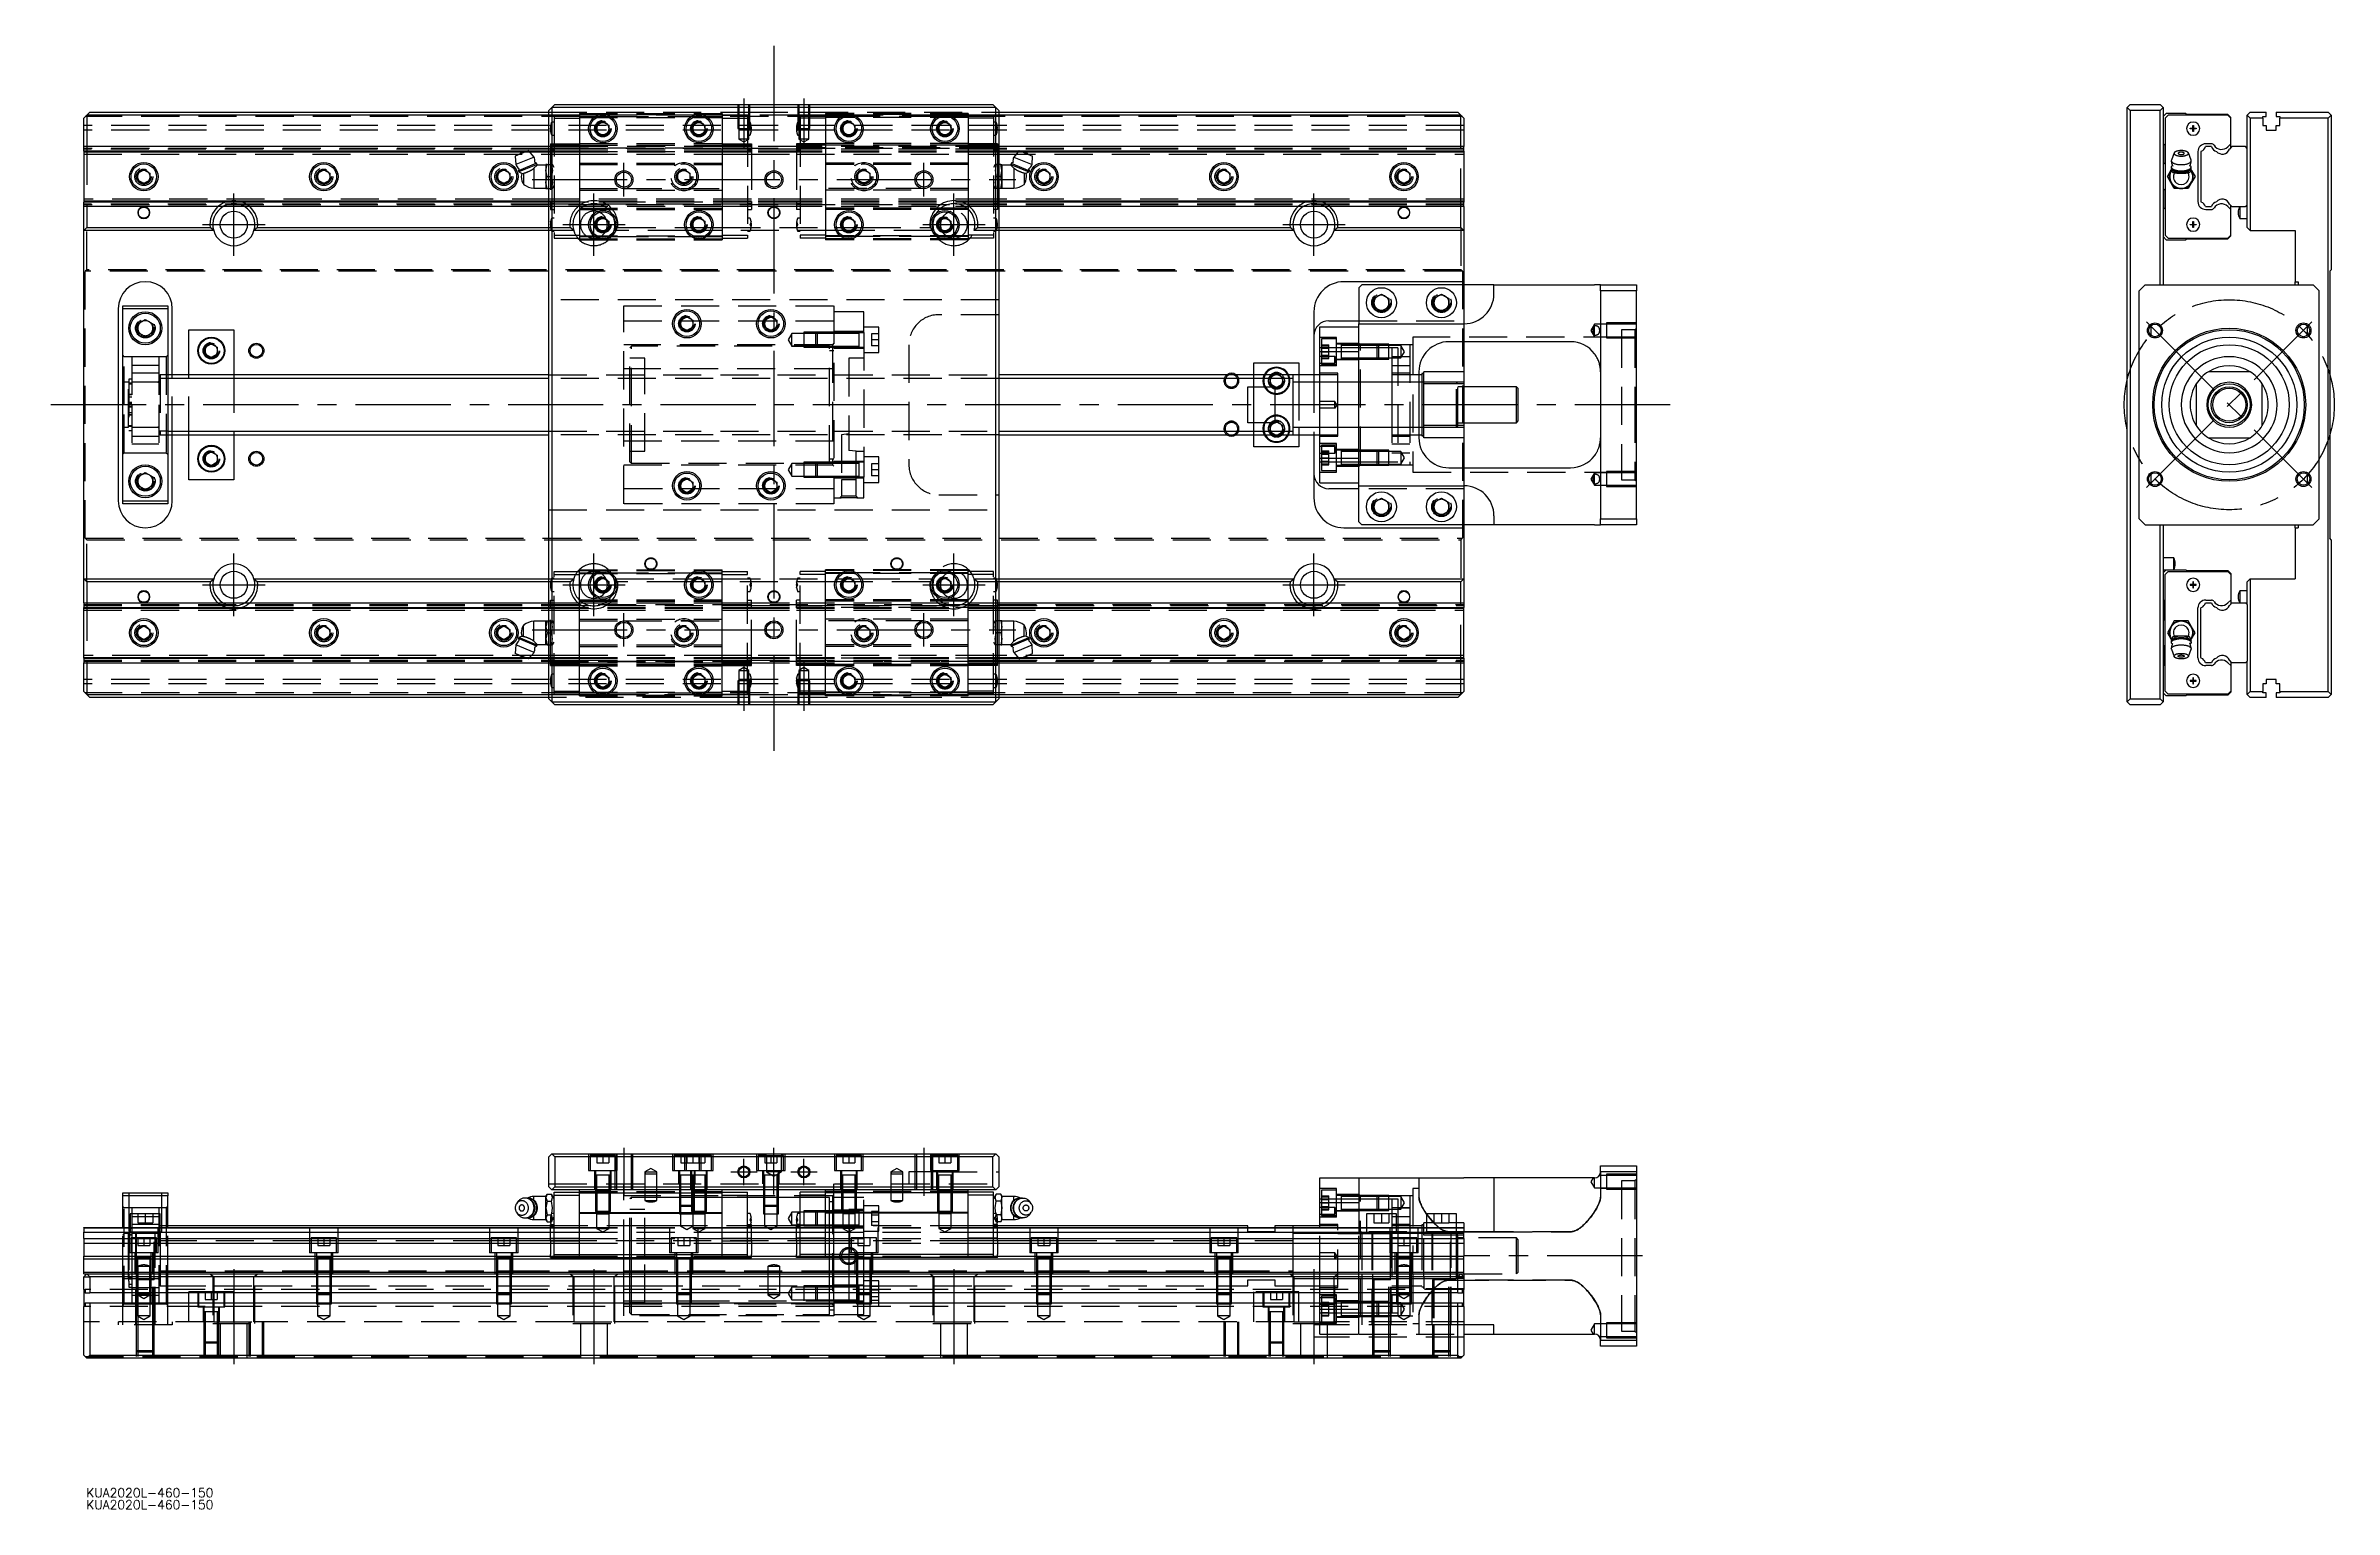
# Model space of a CAD drawing. Extents: x -13 to 750, y -368 to 120.
import ezdxf

# ---------------------------------------------------------------- set-up
doc = ezdxf.new("R2010")
doc.units = 0
doc.linetypes.add('CENTER', pattern=[50.8, 31.75, -6.35, 6.35, -6.35])
doc.linetypes.add('DASHED', pattern=[19.05, 12.7, -6.35])
doc.layers.get('0').update_dxf_attribs({"linetype": 'CONTINUOUS'})
doc.layers.add('CENTER', color=1, linetype='CENTER')
doc.styles.get("Standard").update_dxf_attribs({"font": 'txt.shx', "height": 3, "bigfont": 'bigfont.shx'})

# ---------------------------------------------------------------- blocks, each defined once
blk = doc.blocks.new('*U2')
at = {"color": 7, "linetype": 'CONTINUOUS'}
blk.add_text('KUA2020L-460-150', height=3, dxfattribs=at).set_placement((0.78, -364.02))
blk = doc.blocks.new('*U3')
at = {"color": 7, "linetype": 'CONTINUOUS'}
blk.add_text('KUA2020L-460-150', height=3, dxfattribs=at).set_placement((0.78, -368))

msp = doc.modelspace()

# ---------------------------------------------------------------- linework, layer by layer
at = {"color": 7, "linetype": 'CONTINUOUS'}
for p, q in [((156, 99), (157, 100)), ((157, 100), (303, 100)), ((303, 100), (304, 99)), ((682.05, 100), (681.05, 99)), ((682.05, 100), (692.05, 100)), ((693.05, 99), (692.05, 100)), ((1, 96.5), (0, 95.5)), ((0, 86), (0, 95.5)), ((2, 97.5), (1, 96.5)), ((155, 96.5), (1, 96.5)), ((1, 96.5), (1, 86)), ((2, 97.5), (155, 97.5)), ((155, 98), (156, 99)), ((155, -98), (155, 98)), ((304, 99), (156, 99)), ((156, 99), (156, -99)), ((171, 93.15), (173, 94.31)), ((171, 90.85), (171, 93.15)), ((173, 94.31), (175, 93.15)), ((175, 93.15), (175, 90.85)), ((203, 93.15), (205, 94.31)), ((203, 90.85), (203, 93.15)), ((205, 94.31), (207, 93.15)), ((207, 93.15), (207, 90.85)), ((253, 93.15), (255, 94.31)), ((253, 90.85), (253, 93.15)), ((255, 94.31), (257, 93.15)), ((257, 93.15), (257, 90.85)), ((285, 93.15), (287, 94.31)), ((285, 90.85), (285, 93.15)), ((287, 94.31), (289, 93.15)), ((289, 93.15), (289, 90.85)), ((304, 99), (305, 98)), ((304, -99), (304, 99)), ((305, 98), (305, -98)), ((305, 97.5), (458, 97.5)), ((459, 96.5), (305, 96.5)), ((459, 96.5), (458, 97.5)), ((460, 95.5), (459, 96.5)), ((459, 86), (459, 96.5)), ((460, 95.5), (460, 86)), ((681.05, 99), (682.05, 98)), ((681.05, -99), (681.05, 99)), ((692.05, 98), (682.05, 98)), ((682.05, 98), (682.05, -98)), ((692.05, 98), (693.05, 99)), ((692.05, 40), (692.05, 98)), ((693.05, 99), (693.05, 40)), ((694.05, 97), (693.05, 96)), ((694.75, 96.45), (693.75, 95.45)), ((693.75, 95.45), (693.75, 56.55)), ((700.55, 97), (694.05, 97)), ((714.55, 96.45), (694.75, 96.45)), ((700.8, 96.75), (700.55, 97)), ((714.55, 96.75), (700.8, 96.75)), ((702.05, 91.9), (702.05, 92.1)), ((702.05, 92.1), (702.95, 92.1)), ((702.95, 91.9), (702.05, 91.9)), ((702.95, 92.1), (702.95, 93)), ((702.95, 93), (703.15, 93)), ((702.95, 92.1), (703.05, 92)), ((702.95, 91.9), (703.05, 92)), ((702.95, 91), (702.95, 91.9)), ((703.15, 92.1), (703.05, 92)), ((703.15, 91.9), (703.05, 92)), ((703.15, 93), (703.15, 92.1)), ((703.15, 92.1), (704.05, 92.1)), ((704.05, 91.9), (703.15, 91.9)), ((703.15, 91.9), (703.15, 91)), ((704.05, 92.1), (704.05, 91.9)), ((715.55, 95.75), (714.55, 96.75)), ((715.55, 95.45), (714.55, 96.45)), ((715.55, 95.45), (715.55, 95.75)), ((715.55, 86.92), (715.55, 95.45)), ((721.05, 96.5), (722.05, 97.5)), ((721.05, 85.4), (721.05, 96.5)), ((722.05, 95.5), (721.05, 96.5)), ((722.05, 97.5), (727.35, 97.5)), ((726.2, 95.5), (722.05, 95.5)), ((722.05, 95.5), (722.05, 58)), ((726.2, 96), (727.35, 96)), ((726.2, 95.5), (726.2, 96)), ((726.2, 95.5), (726.2, 93)), ((726.2, 93), (727.35, 93)), ((727.35, 96), (727.35, 97.5)), ((727.35, 93), (727.35, 91.5)), ((730.75, 97.5), (748.05, 97.5)), ((730.75, 97.5), (730.75, 96)), ((730.75, 96), (731.9, 96)), ((730.75, 93), (731.9, 93)), ((730.75, 91.5), (730.75, 93)), ((731.9, 96), (731.9, 95.5)), ((731.9, 93), (731.9, 95.5)), ((748.05, 95.5), (731.9, 95.5)), ((748.05, 97.5), (749.05, 96.5)), ((749.05, 96.5), (748.05, 95.5)), ((748.05, -95.5), (748.05, 95.5)), ((749.05, 96.5), (749.05, 45)), ((0, 84.48), (0, 86)), ((155, 86), (0, 86)), ((0, 84.48), (0, 84.2)), ((147.73, 84.48), (0, 84.48)), ((0, 84.2), (0, 67.8)), ((147.05, 84.2), (0, 84.2)), ((148.2, 84.68), (143.77, 82.84)), ((150.07, 82.53), (148.2, 84.68)), ((155, 84.48), (148.37, 84.48)), ((155, 84.2), (148.62, 84.2)), ((173, 89.69), (171, 90.85)), ((175, 90.85), (173, 89.69)), ((205, 89.69), (203, 90.85)), ((207, 90.85), (205, 89.69)), ((255, 89.69), (253, 90.85)), ((257, 90.85), (255, 89.69)), ((287, 89.69), (285, 90.85)), ((289, 90.85), (287, 89.69)), ((460, 86), (305, 86)), ((311.63, 84.48), (305, 84.48)), ((311.38, 84.2), (305, 84.2)), ((311.8, 84.68), (309.93, 82.53)), ((311.8, 84.68), (316.23, 82.84)), ((460, 84.48), (312.27, 84.48)), ((460, 84.2), (312.95, 84.2)), ((460, 84.48), (460, 86)), ((460, 84.48), (460, 84.2)), ((460, 84.2), (460, 67.8)), ((693.05, 87), (693.55, 86.5)), ((693.55, 86.5), (693.55, 80.5)), ((696.7, 83.95), (696.67, 83.89)), ((696.74, 84.02), (696.7, 83.95)), ((696.8, 84.08), (696.74, 84.02)), ((696.86, 84.14), (696.8, 84.08)), ((696.94, 84.2), (696.86, 84.14)), ((697.03, 84.25), (696.94, 84.2)), ((697.12, 84.31), (697.03, 84.25)), ((697.23, 84.36), (697.12, 84.31)), ((697.35, 84.41), (697.23, 84.36)), ((697.47, 84.45), (697.35, 84.41)), ((697.61, 84.49), (697.47, 84.45)), ((697.75, 84.53), (697.61, 84.49)), ((697.9, 84.57), (697.75, 84.53)), ((698.05, 84.6), (697.9, 84.57)), ((698.21, 84.62), (698.05, 84.6)), ((698.14, 83.92), (698.11, 83.89)), ((698.18, 83.95), (698.14, 83.92)), ((698.23, 83.98), (698.18, 83.95)), ((698.37, 84.64), (698.21, 84.62)), ((698.28, 84.01), (698.23, 83.98)), ((698.34, 84.03), (698.28, 84.01)), ((698.41, 84.05), (698.34, 84.03)), ((698.54, 84.66), (698.37, 84.64)), ((698.48, 84.07), (698.41, 84.05)), ((698.55, 84.09), (698.48, 84.07)), ((698.71, 84.67), (698.54, 84.66)), ((698.63, 84.11), (698.55, 84.09)), ((698.71, 84.12), (698.63, 84.11)), ((698.88, 84.68), (698.71, 84.67)), ((698.79, 84.13), (698.71, 84.12)), ((698.88, 84.14), (698.79, 84.13)), ((699.05, 84.68), (698.88, 84.68)), ((698.96, 84.14), (698.88, 84.14)), ((699.05, 84.14), (698.96, 84.14)), ((699.22, 84.68), (699.05, 84.68)), ((699.14, 84.14), (699.05, 84.14)), ((699.22, 84.14), (699.14, 84.14)), ((699.39, 84.67), (699.22, 84.68)), ((699.31, 84.13), (699.22, 84.14)), ((699.39, 84.12), (699.31, 84.13)), ((699.56, 84.66), (699.39, 84.67)), ((699.47, 84.11), (699.39, 84.12)), ((699.55, 84.09), (699.47, 84.11)), ((699.62, 84.07), (699.55, 84.09)), ((699.73, 84.64), (699.56, 84.66)), ((699.69, 84.05), (699.62, 84.07)), ((699.76, 84.03), (699.69, 84.05)), ((699.89, 84.62), (699.73, 84.64)), ((699.82, 84.01), (699.76, 84.03)), ((699.87, 83.98), (699.82, 84.01)), ((699.92, 83.95), (699.87, 83.98)), ((700.05, 84.6), (699.89, 84.62)), ((699.96, 83.92), (699.92, 83.95)), ((699.99, 83.89), (699.96, 83.92)), ((700.2, 84.57), (700.05, 84.6)), ((700.35, 84.53), (700.2, 84.57)), ((700.49, 84.49), (700.35, 84.53)), ((700.63, 84.45), (700.49, 84.49)), ((700.75, 84.41), (700.63, 84.45)), ((700.87, 84.36), (700.75, 84.41)), ((700.98, 84.31), (700.87, 84.36)), ((701.07, 84.25), (700.98, 84.31)), ((701.16, 84.2), (701.07, 84.25)), ((701.24, 84.14), (701.16, 84.2)), ((701.3, 84.08), (701.24, 84.14)), ((701.36, 84.02), (701.3, 84.08)), ((701.4, 83.95), (701.36, 84.02)), ((701.43, 83.89), (701.4, 83.95)), ((703.15, 91), (702.95, 91)), ((704.62, 84.33), (704.62, 67.67)), ((705.71, 84.48), (705.55, 84.2)), ((705.55, 84.2), (705.55, 67.8)), ((709.19, 86), (707.11, 86)), ((709.13, 86.93), (707.22, 86.93)), ((715.55, 86.92), (714.59, 85.95)), ((715.95, 86), (715.1, 85.15)), ((715.55, 85.6), (715.55, 86.92)), ((720.45, 86), (715.95, 86)), ((721.05, 85.4), (720.45, 86)), ((721.05, 66.6), (721.05, 85.4)), ((727.35, 91.5), (730.75, 91.5)), ((18, 77.15), (20, 78.31)), ((18, 74.85), (18, 77.15)), ((20, 78.31), (22, 77.15)), ((22, 77.15), (22, 74.85)), ((78, 77.15), (80, 78.31)), ((78, 74.85), (78, 77.15)), ((80, 78.31), (82, 77.15)), ((82, 77.15), (82, 74.85)), ((138, 77.15), (140, 78.31)), ((138, 74.85), (138, 77.15)), ((140, 78.31), (142, 77.15)), ((142, 77.15), (142, 74.85)), ((143.77, 82.84), (143.97, 80)), ((150.07, 82.53), (143.97, 80)), ((150.93, 80.45), (144.83, 77.93)), ((145.04, 78.44), (144.83, 77.93)), ((144.83, 77.93), (144.98, 77.56)), ((151.08, 80.08), (144.98, 77.56)), ((144.98, 77.56), (146.1, 77.09)), ((145.94, 77.07), (146.6, 77.18)), ((146.6, 77.18), (146.74, 77.21)), ((146.6, 77.18), (146.6, 73.4)), ((146.74, 77.21), (146.88, 77.24)), ((146.88, 77.24), (147.02, 77.28)), ((147.02, 77.28), (147.17, 77.32)), ((147.17, 77.32), (147.32, 77.36)), ((147.32, 77.36), (147.47, 77.41)), ((147.47, 77.41), (147.6, 77.46)), ((147.6, 77.46), (147.73, 77.5)), ((147.73, 77.5), (147.86, 77.55)), ((147.86, 77.55), (148, 77.61)), ((148, 77.61), (148.13, 77.66)), ((148.13, 77.66), (148.26, 77.72)), ((148.26, 77.72), (148.39, 77.78)), ((148.39, 77.78), (148.52, 77.85)), ((148.52, 77.85), (148.66, 77.91)), ((148.66, 77.91), (148.79, 77.98)), ((148.79, 77.98), (148.91, 78.05)), ((148.91, 78.05), (149.04, 78.12)), ((149.04, 78.12), (149.16, 78.2)), ((149.16, 78.2), (149.28, 78.27)), ((149.28, 78.27), (149.4, 78.35)), ((149.4, 78.35), (149.52, 78.43)), ((149.52, 78.43), (149.63, 78.51)), ((149.63, 78.51), (149.74, 78.59)), ((149.74, 78.59), (149.84, 78.67)), ((149.84, 78.67), (149.95, 78.75)), ((149.95, 78.75), (150.04, 78.83)), ((150.04, 78.83), (151.08, 79.85)), ((150.04, 78.83), (150.04, 72.15)), ((150.93, 80.45), (150.42, 80.66)), ((150.9, 79.64), (151.08, 80.08)), ((151.08, 80.08), (150.93, 80.45)), ((154.04, 79.85), (151.08, 79.85)), ((154.4, 80), (154.04, 80)), ((154.04, 80), (154.04, 78)), ((154.04, 78), (154.4, 80)), ((154.4, 76), (154.04, 78)), ((154.04, 78), (154.04, 74)), ((154.4, 80), (155, 80)), ((305.6, 80), (305, 80)), ((305.6, 80), (305.96, 80)), ((305.96, 78), (305.6, 80)), ((305.6, 76), (305.96, 78)), ((305.96, 80), (305.96, 78)), ((308.92, 79.85), (305.96, 79.85)), ((305.96, 78), (305.96, 74)), ((309.07, 80.45), (308.92, 80.08)), ((308.92, 80.08), (309.1, 79.64)), ((308.92, 80.08), (315.02, 77.56)), ((309.96, 78.83), (308.92, 79.85)), ((309.58, 80.66), (309.07, 80.45)), ((309.07, 80.45), (315.17, 77.93)), ((309.93, 82.53), (316.03, 80)), ((310.05, 78.75), (309.96, 78.83)), ((309.96, 78.83), (309.96, 72.15)), ((310.16, 78.67), (310.05, 78.75)), ((310.26, 78.59), (310.16, 78.67)), ((310.37, 78.51), (310.26, 78.59)), ((310.48, 78.43), (310.37, 78.51)), ((310.6, 78.35), (310.48, 78.43)), ((310.72, 78.27), (310.6, 78.35)), ((310.84, 78.2), (310.72, 78.27)), ((310.96, 78.12), (310.84, 78.2)), ((311.09, 78.05), (310.96, 78.12)), ((311.22, 77.98), (311.09, 78.05)), ((311.35, 77.91), (311.22, 77.98)), ((311.48, 77.84), (311.35, 77.91)), ((311.61, 77.78), (311.48, 77.84)), ((311.74, 77.72), (311.61, 77.78)), ((311.88, 77.66), (311.74, 77.72)), ((312.01, 77.61), (311.88, 77.66)), ((312.14, 77.55), (312.01, 77.61)), ((312.27, 77.5), (312.14, 77.55)), ((312.41, 77.46), (312.27, 77.5)), ((312.53, 77.41), (312.41, 77.46)), ((312.69, 77.36), (312.53, 77.41)), ((312.84, 77.32), (312.69, 77.36)), ((312.98, 77.28), (312.84, 77.32)), ((313.13, 77.24), (312.98, 77.28)), ((313.27, 77.21), (313.13, 77.24)), ((313.4, 77.18), (313.27, 77.21)), ((314.06, 77.07), (313.4, 77.18)), ((313.4, 77.18), (313.4, 73.4)), ((313.9, 77.09), (315.02, 77.56)), ((315.17, 77.93), (314.96, 78.44)), ((315.02, 77.56), (315.17, 77.93)), ((316.03, 80), (316.23, 82.84)), ((318, 77.15), (320, 78.31)), ((318, 74.85), (318, 77.15)), ((320, 78.31), (322, 77.15)), ((322, 77.15), (322, 74.85)), ((378, 77.15), (380, 78.31)), ((378, 74.85), (378, 77.15)), ((380, 78.31), (382, 77.15)), ((382, 77.15), (382, 74.85)), ((438, 77.15), (440, 78.31)), ((438, 74.85), (438, 77.15)), ((440, 78.31), (442, 77.15)), ((442, 77.15), (442, 74.85)), ((693.55, 80.5), (693.05, 80)), ((694.43, 76), (695.59, 78)), ((695.59, 78), (695.87, 78.49)), ((695.78, 81.44), (695.75, 81.27)), ((695.75, 81.27), (695.76, 81.17)), ((695.75, 81.27), (695.75, 81.26)), ((695.75, 81.26), (695.75, 81.09)), ((695.75, 81.09), (695.77, 80.93)), ((695.77, 79.33), (695.75, 79.26)), ((695.75, 79.26), (695.75, 79.19)), ((695.75, 79.19), (695.76, 79.09)), ((695.75, 79.19), (695.75, 78.82)), ((695.75, 78.82), (695.75, 78.75)), ((695.75, 78.75), (695.77, 78.69)), ((695.76, 81.17), (695.79, 81.07)), ((695.76, 79.09), (695.79, 78.99)), ((695.77, 80.93), (695.79, 80.77)), ((695.79, 79.39), (695.77, 79.33)), ((695.77, 78.69), (695.79, 78.62)), ((696.67, 83.89), (695.78, 81.44)), ((695.79, 81.07), (695.84, 80.97)), ((695.79, 80.77), (695.82, 80.61)), ((695.82, 79.46), (695.79, 79.39)), ((695.79, 78.99), (695.84, 78.9)), ((695.79, 78.62), (695.82, 78.55)), ((695.82, 80.61), (695.85, 80.45)), ((695.87, 79.52), (695.82, 79.46)), ((695.82, 78.55), (695.87, 78.49)), ((695.84, 80.97), (695.91, 80.88)), ((695.84, 78.9), (695.91, 78.8)), ((695.85, 80.45), (695.9, 80.3)), ((695.92, 79.59), (695.87, 79.52)), ((695.87, 78.49), (695.92, 78.42)), ((695.9, 80.3), (695.95, 80.14)), ((695.91, 80.88), (696, 80.78)), ((695.91, 78.8), (696, 78.71)), ((695.98, 79.65), (695.92, 79.59)), ((695.92, 78.42), (695.98, 78.36)), ((695.95, 80.14), (696, 80)), ((695.96, 77.98), (695.97, 78.05)), ((695.96, 77.91), (695.96, 77.98)), ((695.97, 77.84), (695.96, 77.91)), ((695.97, 78.05), (695.99, 78.12)), ((695.98, 77.78), (695.97, 77.84)), ((696.05, 79.71), (695.98, 79.65)), ((695.98, 78.36), (696.05, 78.3)), ((695.99, 77.72), (695.98, 77.78)), ((695.99, 78.12), (696.01, 78.2)), ((696.02, 77.66), (695.99, 77.72)), ((696, 80.78), (696.11, 80.69)), ((696, 80), (696.07, 79.85)), ((696, 78.71), (696.11, 78.62)), ((696.01, 78.2), (696.04, 78.27)), ((696.05, 77.61), (696.02, 77.66)), ((696.04, 78.27), (696.05, 78.29)), ((696.11, 79.77), (696.05, 79.71)), ((696.05, 78.3), (696.17, 78.21)), ((696.05, 78.3), (697.04, 77.46)), ((696.08, 77.55), (696.05, 77.61)), ((696.07, 79.85), (696.14, 79.71)), ((696.13, 77.5), (696.08, 77.55)), ((696.11, 80.69), (696.24, 80.61)), ((696.11, 78.62), (696.24, 78.53)), ((696.17, 77.46), (696.13, 77.5)), ((696.14, 79.71), (696.22, 79.57)), ((696.17, 78.21), (696.31, 78.12)), ((696.23, 77.41), (696.17, 77.46)), ((696.22, 79.57), (696.25, 79.51)), ((696.29, 77.36), (696.23, 77.41)), ((696.24, 80.61), (696.38, 80.52)), ((696.24, 78.53), (696.38, 78.45)), ((696.37, 77.32), (696.29, 77.36)), ((696.31, 78.12), (696.47, 78.03)), ((696.45, 77.28), (696.37, 77.32)), ((696.38, 80.52), (696.54, 80.45)), ((696.38, 78.45), (696.54, 78.37)), ((696.54, 77.24), (696.45, 77.28)), ((696.47, 78.03), (696.64, 77.96)), ((696.54, 80.45), (696.72, 80.37)), ((696.54, 78.37), (696.72, 78.3)), ((696.64, 77.21), (696.54, 77.24)), ((696.64, 77.96), (696.84, 77.88)), ((696.73, 77.18), (696.64, 77.21)), ((696.67, 83.89), (696.65, 83.81)), ((696.65, 83.81), (696.65, 83.73)), ((696.65, 83.73), (696.67, 83.65)), ((696.67, 83.65), (696.7, 83.58)), ((696.7, 83.58), (696.75, 83.5)), ((696.72, 80.37), (696.91, 80.31)), ((696.72, 78.3), (696.91, 78.23)), ((696.89, 77.16), (696.73, 77.18)), ((696.75, 83.5), (696.82, 83.42)), ((696.82, 83.42), (696.9, 83.35)), ((696.84, 77.88), (697.04, 77.82)), ((697.05, 77.15), (696.89, 77.16)), ((696.9, 83.35), (697, 83.28)), ((696.91, 80.31), (697.11, 80.24)), ((696.91, 78.23), (697.11, 78.17)), ((697, 83.28), (697.11, 83.22)), ((697.04, 77.82), (697.26, 77.76)), ((697.05, 77.46), (697.04, 77.46)), ((697.09, 77.42), (697.05, 77.46)), ((697.2, 77.13), (697.05, 77.15)), ((697.15, 77.39), (697.09, 77.42)), ((697.11, 83.22), (697.24, 83.16)), ((697.11, 80.24), (697.33, 80.19)), ((697.11, 78.17), (697.33, 78.11)), ((697.21, 77.35), (697.15, 77.39)), ((697.36, 77.12), (697.2, 77.13)), ((697.27, 77.32), (697.21, 77.35)), ((697.24, 83.16), (697.38, 83.1)), ((697.26, 77.76), (697.5, 77.71)), ((697.33, 77.3), (697.27, 77.32)), ((697.33, 80.19), (697.55, 80.14)), ((697.33, 78.11), (697.55, 78.07)), ((697.41, 77.27), (697.33, 77.3)), ((697.53, 77.11), (697.36, 77.12)), ((697.38, 83.1), (697.53, 83.05)), ((697.48, 77.25), (697.41, 77.27)), ((697.56, 77.23), (697.48, 77.25)), ((697.5, 77.71), (697.74, 77.66)), ((697.53, 83.05), (697.7, 83)), ((697.69, 77.1), (697.53, 77.11)), ((697.55, 80.14), (697.79, 80.1)), ((697.55, 78.07), (697.79, 78.02)), ((697.64, 77.21), (697.56, 77.23)), ((697.73, 77.19), (697.64, 77.21)), ((697.84, 77.09), (697.69, 77.1)), ((697.7, 83), (697.87, 82.96)), ((697.8, 77.18), (697.73, 77.19)), ((697.74, 77.66), (697.99, 77.63)), ((697.79, 80.1), (698.03, 80.07)), ((697.79, 78.02), (698.03, 77.99)), ((697.88, 77.16), (697.8, 77.18)), ((698.02, 77.09), (697.84, 77.09)), ((697.87, 82.96), (698.06, 82.92)), ((697.96, 77.15), (697.88, 77.16)), ((698.04, 77.14), (697.96, 77.15)), ((697.99, 77.63), (698.25, 77.6)), ((698.2, 77.08), (698.02, 77.09)), ((698.03, 80.07), (698.28, 80.04)), ((698.03, 77.99), (698.28, 77.96)), ((698.13, 77.13), (698.04, 77.14)), ((698.07, 83.83), (698.05, 83.79)), ((698.05, 83.79), (698.05, 83.76)), ((698.05, 83.76), (698.05, 83.73)), ((698.05, 83.73), (698.07, 83.69)), ((698.06, 82.92), (698.25, 82.9)), ((698.08, 83.86), (698.07, 83.83)), ((698.07, 83.69), (698.08, 83.66)), ((698.11, 83.89), (698.08, 83.86)), ((698.08, 83.66), (698.11, 83.63)), ((698.11, 83.63), (698.14, 83.6)), ((698.21, 77.13), (698.13, 77.13)), ((698.14, 83.6), (698.18, 83.57)), ((698.18, 83.57), (698.23, 83.54)), ((698.36, 77.08), (698.2, 77.08)), ((698.3, 77.12), (698.21, 77.13)), ((698.23, 83.54), (698.28, 83.51)), ((698.25, 82.9), (698.44, 82.87)), ((698.25, 77.6), (698.51, 77.58)), ((698.28, 83.51), (698.34, 83.49)), ((698.28, 80.04), (698.53, 80.02)), ((698.28, 77.96), (698.53, 77.94)), ((698.39, 77.11), (698.3, 77.12)), ((698.34, 83.49), (698.41, 83.47)), ((698.53, 77.08), (698.36, 77.08)), ((698.48, 77.11), (698.39, 77.11)), ((698.41, 83.47), (698.48, 83.45)), ((698.44, 82.87), (698.64, 82.86)), ((698.48, 83.45), (698.55, 83.43)), ((698.58, 77.1), (698.48, 77.11)), ((698.51, 77.58), (698.78, 77.56)), ((698.53, 80.02), (698.79, 80.01)), ((698.53, 77.94), (698.79, 77.93)), ((698.7, 77.07), (698.53, 77.08)), ((698.55, 83.43), (698.63, 83.41)), ((698.66, 77.1), (698.58, 77.1)), ((698.63, 83.41), (698.71, 83.4)), ((698.64, 82.86), (698.85, 82.85)), ((698.73, 77.1), (698.66, 77.1)), ((698.88, 77.07), (698.7, 77.07)), ((698.71, 83.4), (698.79, 83.39)), ((698.81, 77.1), (698.73, 77.1)), ((698.78, 77.56), (699.05, 77.56)), ((698.79, 83.39), (698.88, 83.38)), ((698.79, 80.01), (699.05, 80)), ((698.79, 77.93), (699.05, 77.93)), ((698.89, 77.09), (698.81, 77.1)), ((698.85, 82.85), (699.05, 82.84)), ((698.88, 83.38), (698.96, 83.38)), ((699.05, 77.07), (698.88, 77.07)), ((698.97, 77.09), (698.89, 77.09)), ((698.96, 83.38), (699.05, 83.38)), ((699.05, 77.09), (698.97, 77.09)), ((699.05, 83.38), (699.14, 83.38)), ((699.05, 82.84), (699.25, 82.85)), ((699.05, 80), (699.31, 80.01)), ((699.05, 77.93), (699.31, 77.93)), ((699.05, 77.56), (699.32, 77.56)), ((699.13, 77.09), (699.05, 77.09)), ((699.25, 77.07), (699.05, 77.07)), ((699.21, 77.09), (699.13, 77.09)), ((699.14, 83.38), (699.22, 83.38)), ((699.29, 77.1), (699.21, 77.09)), ((699.22, 83.38), (699.31, 83.39)), ((699.25, 82.85), (699.46, 82.86)), ((699.45, 77.07), (699.25, 77.07)), ((699.37, 77.1), (699.29, 77.1)), ((699.31, 83.39), (699.39, 83.4)), ((699.31, 80.01), (699.57, 80.02)), ((699.31, 77.93), (699.57, 77.94)), ((699.32, 77.56), (699.59, 77.58)), ((699.44, 77.1), (699.37, 77.1)), ((699.39, 83.4), (699.47, 83.41)), ((699.52, 77.1), (699.44, 77.1)), ((699.66, 77.08), (699.45, 77.07)), ((699.46, 82.86), (699.66, 82.87)), ((699.47, 83.41), (699.55, 83.43)), ((699.62, 77.11), (699.52, 77.1)), ((699.55, 83.43), (699.62, 83.45)), ((699.57, 80.02), (699.82, 80.04)), ((699.57, 77.94), (699.82, 77.96)), ((699.59, 77.58), (699.85, 77.6)), ((699.62, 83.45), (699.69, 83.47)), ((699.71, 77.11), (699.62, 77.11)), ((699.66, 82.87), (699.85, 82.9)), ((699.85, 77.08), (699.66, 77.08)), ((699.69, 83.47), (699.76, 83.49)), ((699.8, 77.12), (699.71, 77.11)), ((699.76, 83.49), (699.82, 83.51)), ((699.89, 77.13), (699.8, 77.12)), ((699.82, 83.51), (699.87, 83.54)), ((699.82, 80.04), (700.07, 80.07)), ((699.82, 77.96), (700.07, 77.99)), ((699.85, 82.9), (700.04, 82.92)), ((699.85, 77.6), (700.11, 77.63)), ((700.05, 77.09), (699.85, 77.08)), ((699.87, 83.54), (699.92, 83.57)), ((699.97, 77.13), (699.89, 77.13)), ((699.92, 83.57), (699.96, 83.6)), ((699.96, 83.6), (699.99, 83.63)), ((700.06, 77.14), (699.97, 77.13)), ((700.02, 83.86), (699.99, 83.89)), ((699.99, 83.63), (700.02, 83.66)), ((700.03, 83.83), (700.02, 83.86)), ((700.02, 83.66), (700.03, 83.69)), ((700.05, 83.79), (700.03, 83.83)), ((700.03, 83.69), (700.05, 83.73)), ((700.04, 82.92), (700.23, 82.96)), ((700.05, 83.76), (700.05, 83.79)), ((700.05, 83.73), (700.05, 83.76)), ((700.26, 77.09), (700.05, 77.09)), ((700.14, 77.15), (700.06, 77.14)), ((700.07, 80.07), (700.31, 80.1)), ((700.07, 77.99), (700.31, 78.02)), ((700.11, 77.63), (700.36, 77.66)), ((700.22, 77.16), (700.14, 77.15)), ((700.3, 77.18), (700.22, 77.16)), ((700.23, 82.96), (700.4, 83)), ((700.44, 77.1), (700.26, 77.09)), ((700.37, 77.19), (700.3, 77.18)), ((700.31, 80.1), (700.55, 80.14)), ((700.31, 78.02), (700.55, 78.07)), ((700.36, 77.66), (700.6, 77.71)), ((700.46, 77.21), (700.37, 77.19)), ((700.4, 83), (700.57, 83.05)), ((700.63, 77.11), (700.44, 77.1)), ((700.54, 77.23), (700.46, 77.21)), ((700.62, 77.25), (700.54, 77.23)), ((700.55, 80.14), (700.77, 80.19)), ((700.55, 78.07), (700.77, 78.11)), ((700.57, 83.05), (700.72, 83.1)), ((700.6, 77.71), (700.84, 77.76)), ((700.69, 77.27), (700.62, 77.25)), ((700.83, 77.13), (700.63, 77.11)), ((700.77, 77.3), (700.69, 77.27)), ((700.72, 83.1), (700.86, 83.16)), ((700.77, 80.19), (700.99, 80.24)), ((700.77, 78.11), (700.99, 78.17)), ((700.83, 77.32), (700.77, 77.3)), ((700.89, 77.35), (700.83, 77.32)), ((701, 77.14), (700.83, 77.13)), ((700.84, 77.76), (701.06, 77.82)), ((700.86, 83.16), (700.99, 83.22)), ((700.95, 77.39), (700.89, 77.35)), ((701.01, 77.42), (700.95, 77.39)), ((700.99, 83.22), (701.1, 83.28)), ((700.99, 80.24), (701.19, 80.31)), ((700.99, 78.17), (701.19, 78.23)), ((701.18, 77.16), (701, 77.14)), ((701.05, 77.46), (701.01, 77.42)), ((701.06, 77.46), (701.05, 77.46)), ((701.06, 77.46), (702.05, 78.3)), ((701.06, 77.82), (701.26, 77.88)), ((701.1, 83.28), (701.2, 83.35)), ((701.37, 77.18), (701.18, 77.16)), ((701.19, 80.31), (701.38, 80.37)), ((701.19, 78.23), (701.38, 78.3)), ((701.2, 83.35), (701.28, 83.42)), ((701.26, 77.88), (701.46, 77.96)), ((701.28, 83.42), (701.35, 83.5)), ((701.35, 83.5), (701.4, 83.58)), ((701.46, 77.21), (701.37, 77.18)), ((701.38, 80.37), (701.56, 80.45)), ((701.38, 78.3), (701.56, 78.37)), ((701.4, 83.58), (701.43, 83.65)), ((701.45, 83.81), (701.43, 83.89)), ((702.32, 81.44), (701.43, 83.89)), ((701.43, 83.65), (701.45, 83.73)), ((701.45, 83.73), (701.45, 83.81)), ((701.46, 77.96), (701.63, 78.03)), ((701.56, 77.24), (701.46, 77.21)), ((701.56, 80.45), (701.72, 80.52)), ((701.56, 78.37), (701.72, 78.45)), ((701.65, 77.28), (701.56, 77.24)), ((701.63, 78.03), (701.79, 78.12)), ((701.73, 77.32), (701.65, 77.28)), ((701.72, 80.52), (701.86, 80.61)), ((701.72, 78.45), (701.86, 78.53)), ((701.8, 77.36), (701.73, 77.32)), ((701.79, 78.12), (701.93, 78.21)), ((701.87, 77.41), (701.8, 77.36)), ((701.85, 79.52), (701.87, 79.55)), ((701.86, 80.61), (701.99, 80.69)), ((701.86, 78.53), (701.99, 78.62)), ((701.87, 79.55), (701.95, 79.7)), ((701.93, 77.46), (701.87, 77.41)), ((701.93, 78.21), (702.05, 78.3)), ((701.97, 77.5), (701.93, 77.46)), ((701.95, 79.7), (702.03, 79.85)), ((702.02, 77.55), (701.97, 77.5)), ((701.99, 80.69), (702.1, 80.78)), ((702.05, 79.71), (701.99, 79.77)), ((701.99, 78.62), (702.1, 78.71)), ((702.05, 77.61), (702.02, 77.55)), ((702.03, 79.85), (702.1, 80.01)), ((702.12, 79.65), (702.05, 79.71)), ((702.05, 78.3), (702.12, 78.36)), ((702.05, 78.29), (702.06, 78.27)), ((702.08, 77.66), (702.05, 77.61)), ((702.06, 78.27), (702.09, 78.2)), ((702.11, 77.72), (702.08, 77.66)), ((702.09, 78.2), (702.11, 78.12)), ((702.1, 80.78), (702.19, 80.88)), ((702.1, 80.01), (702.16, 80.17)), ((702.1, 78.71), (702.19, 78.8)), ((702.11, 78.12), (702.13, 78.05)), ((702.12, 77.78), (702.11, 77.72)), ((702.18, 79.59), (702.12, 79.65)), ((702.12, 78.36), (702.18, 78.42)), ((702.13, 77.84), (702.12, 77.78)), ((702.13, 78.05), (702.14, 77.98)), ((702.14, 77.91), (702.13, 77.84)), ((702.14, 77.98), (702.14, 77.91)), ((702.16, 80.17), (702.21, 80.33)), ((702.23, 79.52), (702.18, 79.59)), ((702.18, 78.42), (702.23, 78.49)), ((702.19, 80.88), (702.26, 80.97)), ((702.19, 78.8), (702.26, 78.9)), ((702.21, 80.33), (702.26, 80.49)), ((702.28, 79.46), (702.23, 79.52)), ((702.23, 78.49), (702.28, 78.55)), ((702.23, 78.49), (702.51, 78)), ((702.26, 80.97), (702.31, 81.07)), ((702.26, 80.49), (702.29, 80.65)), ((702.26, 78.9), (702.31, 78.99)), ((702.31, 79.39), (702.28, 79.46)), ((702.28, 78.55), (702.31, 78.62)), ((702.29, 80.65), (702.32, 80.82)), ((702.31, 81.07), (702.34, 81.17)), ((702.33, 79.33), (702.31, 79.39)), ((702.31, 78.99), (702.34, 79.09)), ((702.31, 78.62), (702.33, 78.69)), ((702.35, 81.27), (702.32, 81.44)), ((702.32, 80.82), (702.34, 80.98)), ((702.35, 79.26), (702.33, 79.33)), ((702.33, 78.69), (702.35, 78.75)), ((702.34, 81.17), (702.35, 81.27)), ((702.34, 80.98), (702.35, 81.15)), ((702.34, 79.09), (702.35, 79.19)), ((702.35, 81.15), (702.35, 81.27)), ((702.35, 79.19), (702.35, 79.26)), ((702.35, 78.82), (702.35, 79.19)), ((702.35, 78.75), (702.35, 78.82)), ((702.51, 78), (703.67, 76)), ((20, 73.69), (18, 74.85)), ((22, 74.85), (20, 73.69)), ((80, 73.69), (78, 74.85)), ((82, 74.85), (80, 73.69)), ((140, 73.69), (138, 74.85)), ((142, 74.85), (140, 73.69)), ((150.04, 72.15), (154.04, 72.15)), ((154.04, 74), (154.4, 76)), ((154.04, 74), (154.04, 72)), ((154.4, 72), (154.04, 74)), ((154.04, 72), (154.4, 72)), ((154.4, 76), (155, 76)), ((154.4, 72), (155, 72)), ((305.6, 76), (305, 76)), ((305.6, 72), (305, 72)), ((305.96, 74), (305.6, 76)), ((305.6, 72), (305.96, 74)), ((305.96, 72), (305.6, 72)), ((305.96, 74), (305.96, 72)), ((305.96, 72.15), (309.96, 72.15)), ((320, 73.69), (318, 74.85)), ((322, 74.85), (320, 73.69)), ((380, 73.69), (378, 74.85)), ((382, 74.85), (380, 73.69)), ((440, 73.69), (438, 74.85)), ((442, 74.85), (440, 73.69)), ((693.05, 72), (693.55, 71.5)), ((693.55, 71.5), (693.55, 65.5)), ((695.59, 74), (694.43, 76)), ((696.74, 72), (695.59, 74)), ((699.05, 72), (696.74, 72)), ((701.36, 72), (699.05, 72)), ((702.51, 74), (701.36, 72)), ((703.67, 76), (702.51, 74)), ((0, 67.8), (0, 67.52)), ((155, 67.8), (0, 67.8)), ((0, 66), (0, 67.52)), ((155, 67.52), (0, 67.52)), ((155, 66), (0, 66)), ((0, 58), (0, 66)), ((1, 66), (1, 59)), ((171, 61.15), (173, 62.31)), ((171, 58.85), (171, 61.15)), ((173, 62.31), (175, 61.15)), ((175, 61.15), (175, 58.85)), ((203, 61.15), (205, 62.31)), ((203, 58.85), (203, 61.15)), ((205, 62.31), (207, 61.15)), ((207, 61.15), (207, 58.85)), ((253, 61.15), (255, 62.31)), ((253, 58.85), (253, 61.15)), ((255, 62.31), (257, 61.15)), ((257, 61.15), (257, 58.85)), ((285, 61.15), (287, 62.31)), ((285, 58.85), (285, 61.15)), ((287, 62.31), (289, 61.15)), ((289, 61.15), (289, 58.85)), ((460, 67.8), (305, 67.8)), ((460, 67.52), (305, 67.52)), ((460, 66), (305, 66)), ((459, 59), (459, 66)), ((460, 67.8), (460, 67.52)), ((460, 66), (460, 67.52)), ((460, 66), (460, 58)), ((693.55, 65.5), (693.05, 65)), ((705.55, 67.8), (705.71, 67.52)), ((707.11, 66), (709.19, 66)), ((707.22, 65.07), (709.13, 65.07)), ((714.59, 66.05), (715.55, 65.08)), ((715.1, 66.85), (715.55, 66.4)), ((715.55, 66.4), (715.95, 66)), ((715.55, 65.08), (715.55, 66.4)), ((715.55, 56.55), (715.55, 65.08)), ((715.95, 66), (720.45, 66)), ((718.05, 64.06), (718.05, 63.94)), ((718.55, 66), (718.55, 62)), ((718.55, 62), (721.05, 62)), ((720.45, 66), (721.05, 66.6)), ((721.05, 66), (720.45, 66)), ((721.05, 59), (721.05, 66.6)), ((0, 58), (1, 59)), ((0, -58), (0, 58)), ((43.29, 58), (0, 58)), ((1, 59), (42.06, 59)), ((43.29, 58), (42.06, 59)), ((57.94, 59), (56.71, 58)), ((155, 58), (56.71, 58)), ((57.94, 59), (155, 59)), ((173, 57.69), (171, 58.85)), ((175, 58.85), (173, 57.69)), ((205, 57.69), (203, 58.85)), ((207, 58.85), (205, 57.69)), ((255, 57.69), (253, 58.85)), ((257, 58.85), (255, 57.69)), ((287, 57.69), (285, 58.85)), ((289, 58.85), (287, 57.69)), ((305, 59), (402.06, 59)), ((403.29, 58), (305, 58)), ((403.29, 58), (402.06, 59)), ((417.94, 59), (416.71, 58)), ((460, 58), (416.71, 58)), ((417.94, 59), (459, 59)), ((459, 59), (460, 58)), ((460, 58), (460, 41)), ((693.05, 56), (694.05, 55)), ((693.75, 56.55), (694.75, 55.55)), ((694.05, 55), (700.55, 55)), ((694.75, 55.55), (714.55, 55.55)), ((700.55, 55), (700.8, 55.25)), ((700.8, 55.25), (714.55, 55.25)), ((702.05, 59.9), (702.05, 60.1)), ((702.05, 60.1), (702.95, 60.1)), ((702.95, 59.9), (702.05, 59.9)), ((702.95, 60.1), (702.95, 61)), ((702.95, 61), (703.15, 61)), ((702.95, 60.1), (703.05, 60)), ((702.95, 59.9), (703.05, 60)), ((702.95, 59), (702.95, 59.9)), ((703.15, 59), (702.95, 59)), ((703.15, 60.1), (703.05, 60)), ((703.15, 59.9), (703.05, 60)), ((703.15, 61), (703.15, 60.1)), ((703.15, 60.1), (704.05, 60.1)), ((703.15, 59.9), (703.15, 59)), ((704.05, 59.9), (703.15, 59.9)), ((704.05, 60.1), (704.05, 59.9)), ((714.55, 55.55), (715.55, 56.55)), ((714.55, 55.25), (715.55, 56.25)), ((715.55, 56.25), (715.55, 56.55)), ((721.05, 59), (722.05, 58)), ((722.05, 58), (737.05, 58)), ((737.05, 58), (737.05, 41)), ((460, 41), (420, 41)), ((426, 40), (425, 39)), ((425, 39), (425, 27)), ((470, 40), (426, 40)), ((460, 41), (460, 40)), ((470, 40), (503.5, 40)), ((470, 37), (470, 40)), ((505.5, 40), (503.5, 40)), ((505.5, 38), (505.5, 40)), ((505.5, 40), (517.5, 40)), ((517.5, 40), (517.5, 38)), ((687.05, 40), (685.05, 38)), ((687.05, 40), (743.05, 40)), ((737.05, 40), (737.05, 41)), ((737.05, 41), (738.05, 41)), ((738.05, 41), (738.05, 40)), ((745.05, 38), (743.05, 40)), ((748.55, 44.5), (749.05, 45)), ((748.55, 44.5), (748.55, -44.5)), ((11.5, 32), (11.5, -32)), ((13, 32), (13, 33)), ((13, 33), (28, 33)), ((13, -32), (13, 32)), ((28, 32), (13, 32)), ((28, 33), (28, 32)), ((28, 32), (28, -32)), ((29.5, 10), (29.5, 32)), ((410, 31), (410, 10)), ((430, 35.44), (432.5, 36.89)), ((430, 32.56), (430, 35.44)), ((432.5, 31.11), (430, 32.56)), ((432.5, 36.89), (435, 35.44)), ((435, 32.56), (432.5, 31.11)), ((435, 35.44), (435, 32.56)), ((450, 35.44), (452.5, 36.89)), ((450, 32.56), (450, 35.44)), ((452.5, 31.11), (450, 32.56)), ((452.5, 36.89), (455, 35.44)), ((455, 32.56), (452.5, 31.11)), ((455, 35.44), (455, 32.56)), ((505.5, 38), (505.5, -38)), ((517.5, 38), (505.5, 38)), ((517.5, -38), (517.5, 38)), ((685.05, -38), (685.05, 38)), ((745.05, -38), (745.05, 38)), ((18, 26.94), (20.5, 28.39)), ((18, 24.06), (18, 26.94)), ((20.5, 22.61), (18, 24.06)), ((20.5, 28.39), (23, 26.94)), ((23, 24.06), (20.5, 22.61)), ((23, 26.94), (23, 24.06)), ((35, 10), (35, 25)), ((35, 25), (50, 25)), ((50, 25), (50, 10)), ((199, 28.15), (201, 29.31)), ((199, 25.85), (199, 28.15)), ((201, 24.69), (199, 25.85)), ((201, 29.31), (203, 28.15)), ((203, 25.85), (201, 24.69)), ((203, 28.15), (203, 25.85)), ((227, 28.15), (229, 29.31)), ((227, 25.85), (227, 28.15)), ((229, 24.69), (227, 25.85)), ((229, 29.31), (231, 28.15)), ((231, 25.85), (229, 24.69)), ((231, 28.15), (231, 25.85)), ((412, 26), (425, 26)), ((412, 17.78), (412, 26)), ((415, 28), (425, 28)), ((425, 27), (460, 27)), ((425, 17.78), (425, 27)), ((503.01, 24.82), (503.02, 24.92)), ((503.01, 24.71), (503.01, 24.82)), ((503.01, 24.6), (503.01, 24.71)), ((503.02, 24.5), (503.01, 24.6)), ((503.02, 24.92), (503.03, 25.03)), ((503.04, 24.4), (503.02, 24.5)), ((503.03, 25.03), (503.06, 25.23)), ((503.06, 24.29), (503.04, 24.4)), ((503.06, 25.23), (503.11, 25.42)), ((503.08, 24.19), (503.06, 24.29)), ((503.16, 23.9), (503.08, 24.19)), ((503.11, 25.42), (503.16, 25.61)), ((503.16, 25.61), (503.23, 25.8)), ((503.26, 23.62), (503.16, 23.9)), ((503.23, 25.8), (503.3, 25.99)), ((503.38, 23.34), (503.26, 23.62)), ((503.3, 25.99), (503.38, 26.17)), ((503.38, 26.17), (503.5, 26.44)), ((503.5, 23.06), (503.38, 23.34)), ((503.5, 26.44), (503.56, 26.43)), ((503.5, 23.06), (503.5, 26.44)), ((503.58, 23.06), (503.5, 23.06)), ((503.56, 26.43), (503.63, 26.43)), ((503.66, 23.07), (503.58, 23.06)), ((503.63, 26.43), (503.69, 26.43)), ((503.74, 23.07), (503.66, 23.07)), ((503.69, 26.43), (503.76, 26.42)), ((503.82, 23.08), (503.74, 23.07)), ((503.76, 26.42), (503.82, 26.42)), ((503.82, 26.42), (503.89, 26.41)), ((503.9, 23.09), (503.82, 23.08)), ((503.89, 26.41), (503.95, 26.4)), ((503.98, 23.11), (503.9, 23.09)), ((503.95, 26.4), (504.01, 26.38)), ((504.03, 23.12), (503.98, 23.11)), ((504.01, 26.38), (504.08, 26.37)), ((504.09, 23.13), (504.03, 23.12)), ((504.08, 26.37), (504.14, 26.35)), ((504.15, 23.15), (504.09, 23.13)), ((504.14, 26.35), (504.19, 26.34)), ((504.21, 23.17), (504.15, 23.15)), ((504.19, 26.34), (504.25, 26.32)), ((504.26, 23.18), (504.21, 23.17)), ((504.25, 26.32), (504.31, 26.29)), ((504.31, 23.2), (504.26, 23.18)), ((504.31, 26.29), (504.37, 26.27)), ((504.36, 23.23), (504.31, 23.2)), ((504.41, 23.25), (504.36, 23.23)), ((504.37, 26.27), (504.42, 26.24)), ((504.46, 23.28), (504.41, 23.25)), ((504.42, 26.24), (504.47, 26.21)), ((504.51, 23.31), (504.46, 23.28)), ((504.47, 26.21), (504.52, 26.19)), ((504.56, 23.34), (504.51, 23.31)), ((504.52, 26.19), (504.57, 26.15)), ((504.61, 23.37), (504.56, 23.34)), ((504.57, 26.15), (504.61, 26.12)), ((504.61, 26.12), (504.66, 26.09)), ((504.65, 23.41), (504.61, 23.37)), ((504.69, 23.44), (504.65, 23.41)), ((504.66, 26.09), (504.7, 26.05)), ((504.73, 23.48), (504.69, 23.44)), ((504.7, 26.05), (504.74, 26.01)), ((504.77, 23.52), (504.73, 23.48)), ((504.74, 26.01), (504.78, 25.97)), ((504.81, 23.57), (504.77, 23.52)), ((504.78, 25.97), (504.81, 25.92)), ((504.81, 25.92), (504.84, 25.88)), ((504.85, 23.62), (504.81, 23.57)), ((504.84, 25.88), (504.87, 25.84)), ((504.88, 23.67), (504.85, 23.62)), ((504.87, 25.84), (504.9, 25.79)), ((504.91, 23.73), (504.88, 23.67)), ((504.9, 25.79), (504.93, 25.74)), ((504.94, 23.78), (504.91, 23.73)), ((504.93, 25.74), (504.95, 25.69)), ((504.97, 23.84), (504.94, 23.78)), ((504.95, 25.69), (504.98, 25.64)), ((504.99, 23.9), (504.97, 23.84)), ((504.98, 25.64), (505, 25.59)), ((505.01, 23.96), (504.99, 23.9)), ((505, 25.59), (505.02, 25.53)), ((505.04, 24.02), (505.01, 23.96)), ((505.02, 25.53), (505.04, 25.46)), ((505.04, 25.46), (505.06, 25.38)), ((505.06, 24.09), (505.04, 24.02)), ((505.06, 25.38), (505.08, 25.3)), ((505.07, 24.16), (505.06, 24.09)), ((505.09, 24.23), (505.07, 24.16)), ((505.08, 25.3), (505.1, 25.22)), ((505.1, 24.3), (505.09, 24.23)), ((505.1, 25.22), (505.11, 25.14)), ((505.11, 24.36), (505.1, 24.3)), ((505.11, 25.14), (505.12, 25.05)), ((505.12, 24.43), (505.11, 24.36)), ((505.12, 25.05), (505.13, 24.99)), ((505.13, 24.5), (505.12, 24.43)), ((505.13, 24.99), (505.13, 24.92)), ((505.13, 24.92), (505.13, 24.85)), ((505.13, 24.85), (505.14, 24.78)), ((505.14, 24.71), (505.13, 24.64)), ((505.13, 24.64), (505.13, 24.57)), ((505.13, 24.57), (505.13, 24.5)), ((505.14, 24.78), (505.14, 24.71)), ((689.05, 23.06), (689.05, 26.44)), ((741.05, 26.44), (741.05, 23.06)), ((40.5, 19.15), (42.5, 20.31)), ((40.5, 16.85), (40.5, 19.15)), ((42.5, 15.69), (40.5, 16.85)), ((42.5, 20.31), (44.5, 19.15)), ((44.5, 16.85), (42.5, 15.69)), ((44.5, 19.15), (44.5, 16.85)), ((412, 17.78), (425, 17.78)), ((412, -17.78), (412, 17.78)), ((425, -17.78), (425, 17.78)), ((425, -17.78), (425, 17.78)), ((495.5, 21), (455, 21)), ((460, 21), (460, 11)), ((503.59, 16.87), (503.5, 17)), ((503.69, 16.74), (503.59, 16.87)), ((503.78, 16.61), (503.69, 16.74)), ((503.86, 16.48), (503.78, 16.61)), ((504.03, 16.22), (503.86, 16.48)), ((504.19, 15.95), (504.03, 16.22)), ((504.33, 15.69), (504.19, 15.95)), ((504.47, 15.42), (504.33, 15.69)), ((504.63, 15.08), (504.47, 15.42)), ((155, 10), (28, 10)), ((403, 10), (305, 10)), ((390, 14), (405, 14)), ((390, 10), (390, 14)), ((396.96, 10), (397.5, 10.31)), ((397.5, 10.31), (398.04, 10)), ((412, 10), (403, 10)), ((403, 10), (403, -10)), ((403, 10), (403, -10)), ((405, 14), (405, 10)), ((445, 11), (445, -11)), ((446, 10), (445, 10)), ((446.31, 10.38), (446, 10.38)), ((446, 10.38), (446, 0)), ((446.63, 6.93), (446.63, 11)), ((460, 11), (446.63, 11)), ((460, 11), (460, 6.93)), ((504.78, 14.74), (504.63, 15.08)), ((504.91, 14.39), (504.78, 14.74)), ((505.02, 14.05), (504.91, 14.39)), ((505.13, 13.7), (505.02, 14.05)), ((505.22, 13.36), (505.13, 13.7)), ((505.3, 13.01), (505.22, 13.36)), ((505.36, 12.67), (505.3, 13.01)), ((505.41, 12.34), (505.36, 12.67)), ((505.45, 12.01), (505.41, 12.34)), ((505.48, 11.68), (505.45, 12.01)), ((505.49, 11.35), (505.48, 11.68)), ((505.5, 11.02), (505.49, 11.35)), ((505.5, 11), (505.5, 11.02)), ((721.98, 11), (708.12, 11)), ((388, -6), (388, 6)), ((388, 6), (397, 6)), ((397, 6), (397, -6)), ((446, 0), (446, -10.38)), ((446.63, -6.93), (446.63, 6.93)), ((460, 6.93), (446.63, 6.93)), ((460, 6.93), (460, -6.93)), ((477.5, 6), (460, 6)), ((478, 5.5), (477.5, 6)), ((477.5, -6), (477.5, 6)), ((478, 5.5), (478, -5.5)), ((704.05, 6.93), (704.05, -6.93)), ((726.05, -6.93), (726.05, 6.93)), ((397, -6), (388, -6)), ((446.63, -11), (446.63, -6.93)), ((460, -6.93), (446.63, -6.93)), ((460, -6), (477.5, -6)), ((460, -6.93), (460, -11)), ((477.5, -6), (478, -5.5)), ((28, -10), (155, -10)), ((29.5, -32), (29.5, -10)), ((35, -25), (35, -10)), ((50, -10), (50, -25)), ((305, -10), (403, -10)), ((390, -14), (390, -10)), ((405, -14), (390, -14)), ((397.5, -10.31), (396.96, -10)), ((398.04, -10), (397.5, -10.31)), ((403, -10), (412, -10)), ((405, -10), (405, -14)), ((410, -10), (410, -31)), ((445, -10), (446, -10)), ((446, -10.38), (446.31, -10.38)), ((460, -11), (446.63, -11)), ((460, -11), (460, -21)), ((504.47, -15.42), (504.63, -15.08)), ((504.63, -15.08), (504.77, -14.75)), ((504.77, -14.75), (504.9, -14.41)), ((504.9, -14.41), (505.02, -14.07)), ((505.02, -14.07), (505.12, -13.72)), ((505.12, -13.72), (505.21, -13.37)), ((505.21, -13.37), (505.29, -13.02)), ((505.29, -13.02), (505.36, -12.67)), ((505.36, -12.67), (505.42, -12.26)), ((505.42, -12.26), (505.46, -11.84)), ((505.46, -11.84), (505.49, -11.43)), ((505.49, -11.43), (505.5, -11.02)), ((505.5, -11.02), (505.5, -11)), ((708.12, -11), (721.98, -11)), ((18, -24.06), (20.5, -22.61)), ((20.5, -22.61), (23, -24.06)), ((40.5, -16.85), (42.5, -15.69)), ((40.5, -19.15), (40.5, -16.85)), ((42.5, -20.31), (40.5, -19.15)), ((42.5, -15.69), (44.5, -16.85)), ((44.5, -19.15), (42.5, -20.31)), ((44.5, -16.85), (44.5, -19.15)), ((412, -26), (412, -17.78)), ((412, -17.78), (425, -17.78)), ((425, -27), (425, -17.78)), ((455, -21), (495.5, -21)), ((503.5, -17), (503.59, -16.88)), ((503.59, -16.88), (503.67, -16.76)), ((503.67, -16.76), (503.83, -16.53)), ((503.83, -16.53), (503.99, -16.29)), ((503.99, -16.29), (504.12, -16.07)), ((504.12, -16.07), (504.25, -15.84)), ((504.25, -15.84), (504.36, -15.63)), ((504.36, -15.63), (504.47, -15.42)), ((18, -26.94), (18, -24.06)), ((20.5, -28.39), (18, -26.94)), ((23, -26.94), (20.5, -28.39)), ((23, -24.06), (23, -26.94)), ((50, -25), (35, -25)), ((199, -25.85), (201, -24.69)), ((199, -28.15), (199, -25.85)), ((201, -29.31), (199, -28.15)), ((201, -24.69), (203, -25.85)), ((203, -28.15), (201, -29.31)), ((203, -25.85), (203, -28.15)), ((227, -25.85), (229, -24.69)), ((227, -28.15), (227, -25.85)), ((229, -29.31), (227, -28.15)), ((229, -24.69), (231, -25.85)), ((231, -28.15), (229, -29.31)), ((231, -25.85), (231, -28.15)), ((412, -26), (425, -26)), ((425, -28), (415, -28)), ((425, -39), (425, -27)), ((425, -27), (460, -27)), ((503.01, -24.68), (503.02, -24.57)), ((503.01, -24.79), (503.01, -24.68)), ((503.01, -24.9), (503.01, -24.79)), ((503.02, -25), (503.01, -24.9)), ((503.02, -24.57), (503.03, -24.47)), ((503.04, -25.1), (503.02, -25)), ((503.03, -24.47), (503.06, -24.27)), ((503.06, -25.2), (503.04, -25.1)), ((503.06, -24.27), (503.11, -24.08)), ((503.08, -25.31), (503.06, -25.2)), ((503.16, -25.6), (503.08, -25.31)), ((503.11, -24.08), (503.16, -23.89)), ((503.16, -23.89), (503.23, -23.7)), ((503.26, -25.88), (503.16, -25.6)), ((503.23, -23.7), (503.3, -23.51)), ((503.38, -26.16), (503.26, -25.88)), ((503.3, -23.51), (503.38, -23.33)), ((503.38, -23.33), (503.5, -23.06)), ((503.5, -26.44), (503.38, -26.16)), ((503.5, -23.06), (503.56, -23.06)), ((503.5, -26.44), (503.5, -23.06)), ((503.58, -26.43), (503.5, -26.44)), ((503.56, -23.06), (503.63, -23.07)), ((503.66, -26.43), (503.58, -26.43)), ((503.63, -23.07), (503.69, -23.07)), ((503.74, -26.42), (503.66, -26.43)), ((503.69, -23.07), (503.76, -23.07)), ((503.82, -26.42), (503.74, -26.42)), ((503.76, -23.07), (503.82, -23.08)), ((503.82, -23.08), (503.89, -23.09)), ((503.9, -26.4), (503.82, -26.42)), ((503.89, -23.09), (503.95, -23.1)), ((503.98, -26.39), (503.9, -26.4)), ((503.95, -23.1), (504.01, -23.11)), ((504.03, -26.38), (503.98, -26.39)), ((504.01, -23.11), (504.08, -23.13)), ((504.09, -26.36), (504.03, -26.38)), ((504.08, -23.13), (504.14, -23.14)), ((504.15, -26.35), (504.09, -26.36)), ((504.14, -23.14), (504.19, -23.16)), ((504.21, -26.33), (504.15, -26.35)), ((504.19, -23.16), (504.25, -23.18)), ((504.26, -26.31), (504.21, -26.33)), ((504.25, -23.18), (504.31, -23.2)), ((504.31, -26.29), (504.26, -26.31)), ((504.31, -23.2), (504.37, -23.23)), ((504.36, -26.27), (504.31, -26.29)), ((504.41, -26.25), (504.36, -26.27)), ((504.37, -23.23), (504.42, -23.25)), ((504.46, -26.22), (504.41, -26.25)), ((504.42, -23.25), (504.47, -23.28)), ((504.51, -26.19), (504.46, -26.22)), ((504.47, -23.28), (504.52, -23.31)), ((504.56, -26.16), (504.51, -26.19)), ((504.52, -23.31), (504.57, -23.34)), ((504.61, -26.13), (504.56, -26.16)), ((504.57, -23.34), (504.61, -23.38)), ((504.61, -23.38), (504.66, -23.41)), ((504.65, -26.09), (504.61, -26.13)), ((504.69, -26.05), (504.65, -26.09)), ((504.66, -23.41), (504.7, -23.45)), ((504.73, -26.02), (504.69, -26.05)), ((504.7, -23.45), (504.74, -23.49)), ((504.77, -25.98), (504.73, -26.02)), ((504.74, -23.49), (504.78, -23.53)), ((504.81, -25.93), (504.77, -25.98)), ((504.78, -23.53), (504.81, -23.58)), ((504.81, -23.58), (504.84, -23.62)), ((504.85, -25.88), (504.81, -25.93)), ((504.84, -23.62), (504.87, -23.66)), ((504.88, -25.82), (504.85, -25.88)), ((504.87, -23.66), (504.9, -23.71)), ((504.91, -25.77), (504.88, -25.82)), ((504.9, -23.71), (504.93, -23.76)), ((504.94, -25.71), (504.91, -25.77)), ((504.93, -23.76), (504.95, -23.81)), ((504.97, -25.66), (504.94, -25.71)), ((504.95, -23.81), (504.98, -23.86)), ((504.99, -25.6), (504.97, -25.66)), ((504.98, -23.86), (505, -23.91)), ((505.01, -25.54), (504.99, -25.6)), ((505, -23.91), (505.02, -23.96)), ((505.04, -25.47), (505.01, -25.54)), ((505.02, -23.96), (505.04, -24.04)), ((505.04, -24.04), (505.06, -24.12)), ((505.06, -25.41), (505.04, -25.47)), ((505.06, -24.12), (505.08, -24.2)), ((505.07, -25.34), (505.06, -25.41)), ((505.09, -25.27), (505.07, -25.34)), ((505.08, -24.2), (505.1, -24.28)), ((505.1, -25.2), (505.09, -25.27)), ((505.1, -24.28), (505.11, -24.36)), ((505.11, -25.13), (505.1, -25.2)), ((505.11, -24.36), (505.12, -24.44)), ((505.12, -25.06), (505.11, -25.13)), ((505.12, -24.44), (505.13, -24.51)), ((505.13, -24.99), (505.12, -25.06)), ((505.13, -24.51), (505.13, -24.58)), ((505.13, -24.58), (505.13, -24.65)), ((505.13, -24.65), (505.14, -24.71)), ((505.14, -24.78), (505.13, -24.85)), ((505.13, -24.85), (505.13, -24.92)), ((505.13, -24.92), (505.13, -24.99)), ((505.14, -24.71), (505.14, -24.78)), ((689.05, -26.44), (689.05, -23.06)), ((741.05, -23.06), (741.05, -26.44)), ((13, -33), (13, -32)), ((13, -32), (28, -32)), ((28, -33), (13, -33)), ((28, -32), (28, -33)), ((430, -32.56), (432.5, -31.11)), ((430, -35.44), (430, -32.56)), ((432.5, -36.89), (430, -35.44)), ((432.5, -31.11), (435, -32.56)), ((435, -35.44), (432.5, -36.89)), ((435, -32.56), (435, -35.44)), ((450, -32.56), (452.5, -31.11)), ((450, -35.44), (450, -32.56)), ((452.5, -36.89), (450, -35.44)), ((452.5, -31.11), (455, -32.56)), ((455, -35.44), (452.5, -36.89)), ((455, -32.56), (455, -35.44)), ((470, -37), (470, -40)), ((505.5, -40), (505.5, -38)), ((505.5, -38), (517.5, -38)), ((517.5, -38), (517.5, -40)), ((685.05, -38), (687.05, -40)), ((743.05, -40), (745.05, -38)), ((420, -41), (460, -41)), ((425, -39), (426, -40)), ((470, -40), (426, -40)), ((460, -40), (460, -41)), ((460, -41), (460, -58)), ((503.5, -40), (470, -40)), ((503.5, -40), (505.5, -40)), ((517.5, -40), (505.5, -40)), ((687.05, -40), (743.05, -40)), ((692.05, -98), (692.05, -40)), ((693.05, -40), (693.05, -99)), ((737.05, -41), (737.05, -40)), ((737.05, -41), (737.05, -58)), ((737.05, -41), (738.05, -41)), ((738.05, -40), (738.05, -41)), ((749.05, -45), (748.55, -44.5)), ((749.05, -45), (749.05, -96.5)), ((696.55, -51), (693.05, -51)), ((696.55, -53), (696.55, -51)), ((696.55, -55), (696.55, -53)), ((697.05, -53.06), (697.05, -52.94)), ((0, -58), (43.29, -58)), ((1, -59), (0, -58)), ((0, -66), (0, -58)), ((42.06, -59), (1, -59)), ((1, -59), (1, -66)), ((42.06, -59), (43.29, -58)), ((56.71, -58), (155, -58)), ((56.71, -58), (57.94, -59)), ((155, -59), (57.94, -59)), ((171, -58.85), (173, -57.69)), ((171, -61.15), (171, -58.85)), ((173, -57.69), (175, -58.85)), ((175, -58.85), (175, -61.15)), ((203, -58.85), (205, -57.69)), ((203, -61.15), (203, -58.85)), ((205, -57.69), (207, -58.85)), ((207, -58.85), (207, -61.15)), ((253, -58.85), (255, -57.69)), ((253, -61.15), (253, -58.85)), ((255, -57.69), (257, -58.85)), ((257, -58.85), (257, -61.15)), ((285, -58.85), (287, -57.69)), ((285, -61.15), (285, -58.85)), ((287, -57.69), (289, -58.85)), ((289, -58.85), (289, -61.15)), ((305, -58), (403.29, -58)), ((402.06, -59), (305, -59)), ((402.06, -59), (403.29, -58)), ((416.71, -58), (460, -58)), ((416.71, -58), (417.94, -59)), ((459, -59), (417.94, -59)), ((460, -58), (459, -59)), ((459, -66), (459, -59)), ((460, -58), (460, -66)), ((693.05, -55), (694.05, -55)), ((693.05, -56), (694.05, -55)), ((693.75, -56.55), (694.75, -55.55)), ((693.75, -95.45), (693.75, -56.55)), ((694.05, -55), (700.55, -55)), ((694.75, -55.55), (714.55, -55.55)), ((700.55, -55), (700.8, -55.25)), ((700.8, -55.25), (714.55, -55.25)), ((702.95, -59.9), (702.05, -59.9)), ((702.05, -59.9), (702.05, -60.1)), ((702.05, -60.1), (702.95, -60.1)), ((702.95, -59), (702.95, -59.9)), ((703.15, -59), (702.95, -59)), ((702.95, -59.9), (703.05, -60)), ((702.95, -60.1), (703.05, -60)), ((702.95, -60.1), (702.95, -61)), ((702.95, -61), (703.15, -61)), ((703.15, -59.9), (703.05, -60)), ((703.15, -60.1), (703.05, -60)), ((703.15, -59.9), (703.15, -59)), ((704.05, -59.9), (703.15, -59.9)), ((703.15, -60.1), (704.05, -60.1)), ((703.15, -61), (703.15, -60.1)), ((704.05, -60.1), (704.05, -59.9)), ((714.55, -55.25), (715.55, -56.25)), ((714.55, -55.55), (715.55, -56.55)), ((715.55, -56.25), (715.55, -56.55)), ((715.55, -56.55), (715.55, -65.08)), ((722.05, -58), (721.05, -59)), ((721.05, -66.6), (721.05, -59)), ((722.05, -58), (737.05, -58)), ((722.05, -58), (722.05, -95.5)), ((0, -66), (0, -67.52)), ((0, -66), (155, -66)), ((0, -67.8), (0, -67.52)), ((0, -67.52), (155, -67.52)), ((0, -67.8), (155, -67.8)), ((0, -84.2), (0, -67.8)), ((173, -62.31), (171, -61.15)), ((175, -61.15), (173, -62.31)), ((205, -62.31), (203, -61.15)), ((207, -61.15), (205, -62.31)), ((255, -62.31), (253, -61.15)), ((257, -61.15), (255, -62.31)), ((287, -62.31), (285, -61.15)), ((289, -61.15), (287, -62.31)), ((305, -66), (460, -66)), ((305, -67.52), (460, -67.52)), ((305, -67.8), (460, -67.8)), ((460, -66), (460, -67.52)), ((460, -67.8), (460, -67.52)), ((460, -84.2), (460, -67.8)), ((693.55, -65.5), (693.05, -65)), ((693.55, -71.5), (693.55, -65.5)), ((704.62, -84.33), (704.62, -67.67)), ((705.55, -67.8), (705.71, -67.52)), ((705.55, -84.2), (705.55, -67.8)), ((707.11, -66), (709.19, -66)), ((707.22, -65.07), (709.13, -65.07)), ((714.59, -66.05), (715.55, -65.08)), ((715.1, -66.85), (715.55, -66.4)), ((715.55, -65.08), (715.55, -66.4)), ((715.55, -66.4), (715.95, -66)), ((715.95, -66), (720.45, -66)), ((718.05, -63.94), (718.05, -64.06)), ((721.05, -62), (718.55, -62)), ((718.55, -62), (718.55, -66)), ((720.45, -66), (721.05, -66)), ((720.45, -66), (721.05, -66.6)), ((721.05, -66.6), (721.05, -85.4)), ((18, -74.85), (20, -73.69)), ((18, -77.15), (18, -74.85)), ((20, -73.69), (22, -74.85)), ((22, -74.85), (22, -77.15)), ((78, -74.85), (80, -73.69)), ((78, -77.15), (78, -74.85)), ((80, -73.69), (82, -74.85)), ((82, -74.85), (82, -77.15)), ((138, -74.85), (140, -73.69)), ((138, -77.15), (138, -74.85)), ((140, -73.69), (142, -74.85)), ((142, -74.85), (142, -77.15)), ((146.6, -77.18), (146.6, -73.4)), ((154.04, -72.15), (150.04, -72.15)), ((150.04, -78.83), (150.04, -72.15)), ((154.04, -74), (154.04, -72)), ((154.04, -72), (154.4, -72)), ((154.4, -72), (154.04, -74)), ((154.04, -74), (154.4, -76)), ((154.04, -78), (154.04, -74)), ((154.4, -76), (154.04, -78)), ((154.4, -72), (155, -72)), ((154.4, -76), (155, -76)), ((305.6, -72), (305, -72)), ((305.6, -76), (305, -76)), ((305.96, -72), (305.6, -72)), ((305.6, -72), (305.96, -74)), ((305.96, -74), (305.6, -76)), ((305.6, -76), (305.96, -78)), ((305.96, -74), (305.96, -72)), ((309.96, -72.15), (305.96, -72.15)), ((305.96, -78), (305.96, -74)), ((309.96, -78.83), (309.96, -72.15)), ((313.4, -77.18), (313.4, -73.4)), ((318, -74.85), (320, -73.69)), ((318, -77.15), (318, -74.85)), ((320, -73.69), (322, -74.85)), ((322, -74.85), (322, -77.15)), ((378, -74.85), (380, -73.69)), ((378, -77.15), (378, -74.85)), ((380, -73.69), (382, -74.85)), ((382, -74.85), (382, -77.15)), ((438, -74.85), (440, -73.69)), ((438, -77.15), (438, -74.85)), ((440, -73.69), (442, -74.85)), ((442, -74.85), (442, -77.15)), ((693.05, -72), (693.55, -71.5)), ((695.59, -74), (694.43, -76)), ((694.43, -76), (695.59, -78)), ((696.74, -72), (695.59, -74)), ((699.05, -72), (696.74, -72)), ((701.36, -72), (699.05, -72)), ((702.51, -74), (701.36, -72)), ((703.67, -76), (702.51, -74)), ((702.51, -78), (703.67, -76)), ((20, -78.31), (18, -77.15)), ((22, -77.15), (20, -78.31)), ((80, -78.31), (78, -77.15)), ((82, -77.15), (80, -78.31)), ((140, -78.31), (138, -77.15)), ((142, -77.15), (140, -78.31)), ((143.97, -80), (143.77, -82.84)), ((148.2, -84.68), (143.77, -82.84)), ((150.07, -82.53), (143.97, -80)), ((144.98, -77.56), (144.83, -77.93)), ((144.83, -77.93), (145.04, -78.44)), ((150.93, -80.45), (144.83, -77.93)), ((146.1, -77.09), (144.98, -77.56)), ((151.08, -80.08), (144.98, -77.56)), ((145.94, -77.07), (146.6, -77.18)), ((146.6, -77.18), (146.73, -77.21)), ((146.73, -77.21), (146.87, -77.24)), ((146.87, -77.24), (147.02, -77.28)), ((147.02, -77.28), (147.16, -77.32)), ((147.16, -77.32), (147.31, -77.36)), ((147.31, -77.36), (147.47, -77.41)), ((147.47, -77.41), (147.59, -77.46)), ((147.59, -77.46), (147.73, -77.5)), ((147.73, -77.5), (147.86, -77.55)), ((147.86, -77.55), (147.99, -77.61)), ((147.99, -77.61), (148.12, -77.66)), ((148.12, -77.66), (148.26, -77.72)), ((148.2, -84.68), (150.07, -82.53)), ((148.26, -77.72), (148.39, -77.78)), ((148.39, -77.78), (148.52, -77.84)), ((148.52, -77.84), (148.65, -77.91)), ((148.65, -77.91), (148.78, -77.98)), ((148.78, -77.98), (148.91, -78.05)), ((148.91, -78.05), (149.04, -78.12)), ((149.04, -78.12), (149.16, -78.2)), ((149.16, -78.2), (149.28, -78.27)), ((149.28, -78.27), (149.4, -78.35)), ((149.4, -78.35), (149.52, -78.43)), ((149.52, -78.43), (149.63, -78.51)), ((149.63, -78.51), (149.74, -78.59)), ((149.74, -78.59), (149.84, -78.67)), ((149.84, -78.67), (149.95, -78.75)), ((149.95, -78.75), (150.04, -78.83)), ((150.04, -78.83), (151.08, -79.85)), ((150.42, -80.66), (150.93, -80.45)), ((151.08, -80.08), (150.9, -79.64)), ((150.93, -80.45), (151.08, -80.08)), ((151.08, -79.85), (154.04, -79.85)), ((154.04, -80), (154.04, -78)), ((154.04, -78), (154.4, -80)), ((154.4, -80), (154.04, -80)), ((154.4, -80), (155, -80)), ((305.6, -80), (305, -80)), ((305.96, -78), (305.6, -80)), ((305.6, -80), (305.96, -80)), ((305.96, -80), (305.96, -78)), ((305.96, -79.85), (308.92, -79.85)), ((308.92, -80.08), (315.02, -77.56)), ((309.96, -78.83), (308.92, -79.85)), ((309.1, -79.64), (308.92, -80.08)), ((308.92, -80.08), (309.07, -80.45)), ((309.07, -80.45), (315.17, -77.93)), ((309.07, -80.45), (309.58, -80.66)), ((309.93, -82.53), (316.03, -80)), ((309.93, -82.53), (311.8, -84.68)), ((310.05, -78.75), (309.96, -78.83)), ((310.16, -78.67), (310.05, -78.75)), ((310.26, -78.59), (310.16, -78.67)), ((310.37, -78.51), (310.26, -78.59)), ((310.48, -78.43), (310.37, -78.51)), ((310.6, -78.35), (310.48, -78.43)), ((310.72, -78.27), (310.6, -78.35)), ((310.84, -78.2), (310.72, -78.27)), ((310.96, -78.12), (310.84, -78.2)), ((311.09, -78.05), (310.96, -78.12)), ((311.21, -77.98), (311.09, -78.05)), ((311.34, -77.91), (311.21, -77.98)), ((311.48, -77.85), (311.34, -77.91)), ((311.61, -77.78), (311.48, -77.85)), ((311.74, -77.72), (311.61, -77.78)), ((311.87, -77.66), (311.74, -77.72)), ((311.8, -84.68), (316.23, -82.84)), ((312, -77.61), (311.87, -77.66)), ((312.14, -77.55), (312, -77.61)), ((312.27, -77.5), (312.14, -77.55)), ((312.4, -77.46), (312.27, -77.5)), ((312.53, -77.41), (312.4, -77.46)), ((312.68, -77.36), (312.53, -77.41)), ((312.83, -77.32), (312.68, -77.36)), ((312.98, -77.28), (312.83, -77.32)), ((313.12, -77.24), (312.98, -77.28)), ((313.26, -77.21), (313.12, -77.24)), ((313.4, -77.18), (313.26, -77.21)), ((314.06, -77.07), (313.4, -77.18)), ((315.02, -77.56), (313.9, -77.09)), ((314.96, -78.44), (315.17, -77.93)), ((315.17, -77.93), (315.02, -77.56)), ((316.23, -82.84), (316.03, -80)), ((320, -78.31), (318, -77.15)), ((322, -77.15), (320, -78.31)), ((380, -78.31), (378, -77.15)), ((382, -77.15), (380, -78.31)), ((440, -78.31), (438, -77.15)), ((442, -77.15), (440, -78.31)), ((693.55, -80.5), (693.05, -80)), ((693.55, -86.5), (693.55, -80.5)), ((695.59, -78), (695.87, -78.49)), ((695.75, -78.75), (695.77, -78.69)), ((695.75, -78.82), (695.75, -78.75)), ((695.75, -78.82), (695.75, -79.19)), ((695.75, -79.19), (695.76, -79.09)), ((695.75, -79.26), (695.75, -79.19)), ((695.77, -79.33), (695.75, -79.26)), ((695.76, -80.98), (695.75, -81.15)), ((695.75, -81.15), (695.75, -81.27)), ((695.75, -81.27), (695.76, -81.17)), ((695.78, -81.44), (695.75, -81.27)), ((695.76, -79.09), (695.79, -78.99)), ((695.78, -80.82), (695.76, -80.98)), ((695.76, -81.17), (695.79, -81.07)), ((695.77, -78.69), (695.79, -78.62)), ((695.79, -79.39), (695.77, -79.33)), ((695.81, -80.65), (695.78, -80.82)), ((695.78, -81.44), (696.67, -83.89)), ((695.79, -78.62), (695.82, -78.55)), ((695.79, -78.99), (695.84, -78.9)), ((695.82, -79.46), (695.79, -79.39)), ((695.79, -81.07), (695.84, -80.97)), ((695.84, -80.49), (695.81, -80.65)), ((695.82, -78.55), (695.87, -78.49)), ((695.87, -79.52), (695.82, -79.46)), ((695.84, -78.9), (695.91, -78.8)), ((695.89, -80.33), (695.84, -80.49)), ((695.84, -80.97), (695.91, -80.88)), ((695.87, -78.49), (695.92, -78.42)), ((695.92, -79.59), (695.87, -79.52)), ((695.94, -80.17), (695.89, -80.33)), ((695.91, -78.8), (696, -78.71)), ((695.91, -80.88), (696, -80.78)), ((695.92, -78.42), (695.98, -78.36)), ((695.98, -79.65), (695.92, -79.59)), ((696, -80.01), (695.94, -80.17)), ((695.97, -77.85), (695.96, -77.91)), ((695.96, -77.91), (695.96, -77.98)), ((695.96, -77.98), (695.97, -78.05)), ((695.98, -77.78), (695.97, -77.85)), ((695.97, -78.05), (695.99, -78.12)), ((695.99, -77.72), (695.98, -77.78)), ((695.98, -78.36), (696.05, -78.3)), ((696.05, -79.71), (695.98, -79.65)), ((696.02, -77.66), (695.99, -77.72)), ((695.99, -78.12), (696.01, -78.2)), ((696, -78.71), (696.11, -78.62)), ((696.07, -79.85), (696, -80.01)), ((696, -80.78), (696.11, -80.69)), ((696.01, -78.2), (696.04, -78.27)), ((696.05, -77.61), (696.02, -77.66)), ((696.04, -78.27), (696.05, -78.29)), ((697.04, -77.46), (696.05, -78.3)), ((696.08, -77.55), (696.05, -77.61)), ((696.05, -78.3), (696.17, -78.21)), ((696.05, -79.71), (696.11, -79.77)), ((696.15, -79.7), (696.07, -79.85)), ((696.12, -77.5), (696.08, -77.55)), ((696.11, -78.62), (696.24, -78.53)), ((696.11, -80.69), (696.24, -80.61)), ((696.17, -77.46), (696.12, -77.5)), ((696.23, -79.55), (696.15, -79.7)), ((696.23, -77.41), (696.17, -77.46)), ((696.17, -78.21), (696.31, -78.12)), ((696.29, -77.36), (696.23, -77.41)), ((696.25, -79.52), (696.23, -79.55)), ((696.24, -78.53), (696.38, -78.45)), ((696.24, -80.61), (696.38, -80.52)), ((696.37, -77.32), (696.29, -77.36)), ((696.31, -78.12), (696.47, -78.03)), ((696.45, -77.28), (696.37, -77.32)), ((696.38, -78.45), (696.54, -78.37)), ((696.38, -80.52), (696.54, -80.45)), ((696.54, -77.24), (696.45, -77.28)), ((696.47, -78.03), (696.64, -77.96)), ((696.63, -77.21), (696.54, -77.24)), ((696.54, -78.37), (696.72, -78.3)), ((696.54, -80.45), (696.72, -80.37)), ((696.73, -77.18), (696.63, -77.21)), ((696.64, -77.96), (696.84, -77.88)), ((696.65, -83.73), (696.67, -83.65)), ((696.65, -83.81), (696.65, -83.73)), ((696.67, -83.89), (696.65, -83.81)), ((696.67, -83.65), (696.7, -83.58)), ((696.7, -83.95), (696.67, -83.89)), ((696.7, -83.58), (696.75, -83.5)), ((696.72, -78.3), (696.91, -78.23)), ((696.72, -80.37), (696.91, -80.31)), ((696.91, -77.16), (696.73, -77.18)), ((696.75, -83.5), (696.82, -83.42)), ((696.82, -83.42), (696.9, -83.35)), ((696.84, -77.88), (697.04, -77.82)), ((696.9, -83.35), (697, -83.28)), ((697.08, -77.14), (696.91, -77.16)), ((696.91, -78.23), (697.11, -78.17)), ((696.91, -80.31), (697.11, -80.24)), ((697, -83.28), (697.11, -83.22)), ((697.07, -77.44), (697.04, -77.46)), ((697.04, -77.82), (697.26, -77.76)), ((697.12, -77.4), (697.07, -77.44)), ((697.27, -77.13), (697.08, -77.14)), ((697.11, -78.17), (697.33, -78.11)), ((697.11, -80.24), (697.33, -80.19)), ((697.11, -83.22), (697.24, -83.16)), ((697.16, -77.38), (697.12, -77.4)), ((697.2, -77.36), (697.16, -77.38)), ((697.25, -77.33), (697.2, -77.36)), ((697.24, -83.16), (697.38, -83.1)), ((697.3, -77.31), (697.25, -77.33)), ((697.26, -77.76), (697.5, -77.71)), ((697.46, -77.11), (697.27, -77.13)), ((697.35, -77.29), (697.3, -77.31)), ((697.33, -78.11), (697.55, -78.07)), ((697.33, -80.19), (697.55, -80.14)), ((697.41, -77.27), (697.35, -77.29)), ((697.38, -83.1), (697.53, -83.05)), ((697.43, -77.26), (697.41, -77.27)), ((697.47, -77.25), (697.43, -77.26)), ((697.65, -77.1), (697.46, -77.11)), ((697.5, -77.24), (697.47, -77.25)), ((697.54, -77.23), (697.5, -77.24)), ((697.5, -77.71), (697.74, -77.66)), ((697.53, -83.05), (697.7, -83)), ((697.58, -77.22), (697.54, -77.23)), ((697.55, -78.07), (697.79, -78.02)), ((697.55, -80.14), (697.79, -80.1)), ((697.62, -77.21), (697.58, -77.22)), ((697.67, -77.2), (697.62, -77.21)), ((697.84, -77.09), (697.65, -77.1)), ((697.73, -77.19), (697.67, -77.2)), ((697.7, -83), (697.87, -82.96)), ((697.81, -77.17), (697.73, -77.19)), ((697.74, -77.66), (697.99, -77.63)), ((697.79, -78.02), (698.03, -77.99)), ((697.79, -80.1), (698.03, -80.07)), ((697.89, -77.16), (697.81, -77.17)), ((698.04, -77.09), (697.84, -77.09)), ((697.87, -82.96), (698.06, -82.92)), ((697.96, -77.15), (697.89, -77.16)), ((698.02, -77.14), (697.96, -77.15)), ((697.99, -77.63), (698.25, -77.6)), ((698.08, -77.14), (698.02, -77.14)), ((698.03, -77.99), (698.28, -77.96)), ((698.03, -80.07), (698.28, -80.04)), ((698.24, -77.08), (698.04, -77.09)), ((698.05, -83.73), (698.07, -83.69)), ((698.05, -83.76), (698.05, -83.73)), ((698.05, -83.79), (698.05, -83.76)), ((698.07, -83.83), (698.05, -83.79)), ((698.06, -82.92), (698.25, -82.9)), ((698.07, -83.69), (698.08, -83.66)), ((698.08, -83.86), (698.07, -83.83)), ((698.13, -77.13), (698.08, -77.14)), ((698.08, -83.66), (698.11, -83.63)), ((698.11, -83.89), (698.08, -83.86)), ((698.11, -83.63), (698.14, -83.6)), ((698.14, -83.92), (698.11, -83.89)), ((698.2, -77.13), (698.13, -77.13)), ((698.14, -83.6), (698.18, -83.57)), ((698.18, -83.57), (698.23, -83.54)), ((698.28, -77.12), (698.2, -77.13)), ((698.23, -83.54), (698.28, -83.51)), ((698.44, -77.08), (698.24, -77.08)), ((698.25, -77.6), (698.51, -77.58)), ((698.25, -82.9), (698.44, -82.87)), ((698.36, -77.11), (698.28, -77.12)), ((698.28, -77.96), (698.53, -77.94)), ((698.28, -80.04), (698.53, -80.02)), ((698.28, -83.51), (698.34, -83.49)), ((698.34, -83.49), (698.41, -83.47)), ((698.43, -77.11), (698.36, -77.11)), ((698.41, -83.47), (698.48, -83.45)), ((698.51, -77.11), (698.43, -77.11)), ((698.64, -77.07), (698.44, -77.08)), ((698.44, -82.87), (698.64, -82.86)), ((698.48, -83.45), (698.55, -83.43)), ((698.58, -77.1), (698.51, -77.11)), ((698.51, -77.58), (698.78, -77.56)), ((698.53, -77.94), (698.79, -77.93)), ((698.53, -80.02), (698.79, -80.01)), ((698.55, -83.43), (698.63, -83.41)), ((698.66, -77.1), (698.58, -77.1)), ((698.63, -83.41), (698.71, -83.4)), ((698.85, -77.07), (698.64, -77.07)), ((698.64, -82.86), (698.85, -82.85)), ((698.74, -77.1), (698.66, -77.1)), ((698.71, -83.4), (698.79, -83.39)), ((698.81, -77.1), (698.74, -77.1)), ((698.78, -77.56), (699.05, -77.56)), ((698.79, -77.93), (699.05, -77.93)), ((698.79, -80.01), (699.05, -80)), ((698.79, -83.39), (698.88, -83.38)), ((698.89, -77.09), (698.81, -77.1)), ((699.05, -77.07), (698.85, -77.07)), ((698.85, -82.85), (699.05, -82.84)), ((698.88, -83.38), (698.96, -83.38)), ((698.97, -77.09), (698.89, -77.09)), ((698.96, -83.38), (699.05, -83.38)), ((699.05, -77.09), (698.97, -77.09)), ((699.25, -77.07), (699.05, -77.07)), ((699.13, -77.09), (699.05, -77.09)), ((699.05, -77.56), (699.32, -77.56)), ((699.05, -77.93), (699.31, -77.93)), ((699.05, -80), (699.31, -80.01)), ((699.05, -82.84), (699.25, -82.85)), ((699.05, -83.38), (699.14, -83.38)), ((699.21, -77.09), (699.13, -77.09)), ((699.14, -83.38), (699.22, -83.38)), ((699.29, -77.1), (699.21, -77.09)), ((699.22, -83.38), (699.31, -83.39)), ((699.46, -77.07), (699.25, -77.07)), ((699.25, -82.85), (699.46, -82.86)), ((699.36, -77.1), (699.29, -77.1)), ((699.31, -77.93), (699.57, -77.94)), ((699.31, -80.01), (699.57, -80.02)), ((699.31, -83.39), (699.39, -83.4)), ((699.32, -77.56), (699.59, -77.58)), ((699.44, -77.1), (699.36, -77.1)), ((699.39, -83.4), (699.47, -83.41)), ((699.52, -77.1), (699.44, -77.1)), ((699.66, -77.08), (699.46, -77.07)), ((699.46, -82.86), (699.66, -82.87)), ((699.47, -83.41), (699.55, -83.43)), ((699.58, -77.11), (699.52, -77.1)), ((699.55, -83.43), (699.62, -83.45)), ((699.57, -77.94), (699.82, -77.96)), ((699.57, -80.02), (699.82, -80.04)), ((699.63, -77.11), (699.58, -77.11)), ((699.59, -77.58), (699.85, -77.6)), ((699.62, -83.45), (699.69, -83.47)), ((699.69, -77.11), (699.63, -77.11)), ((699.86, -77.08), (699.66, -77.08)), ((699.66, -82.87), (699.85, -82.9)), ((699.74, -77.11), (699.69, -77.11)), ((699.69, -83.47), (699.76, -83.49)), ((699.8, -77.12), (699.74, -77.11)), ((699.76, -83.49), (699.82, -83.51)), ((699.86, -77.12), (699.8, -77.12)), ((699.82, -77.96), (700.07, -77.99)), ((699.82, -80.04), (700.07, -80.07)), ((699.82, -83.51), (699.87, -83.54)), ((699.85, -77.6), (700.11, -77.63)), ((699.85, -82.9), (700.04, -82.92)), ((700.06, -77.09), (699.86, -77.08)), ((699.92, -77.13), (699.86, -77.12)), ((699.87, -83.54), (699.92, -83.57)), ((699.97, -77.13), (699.92, -77.13)), ((699.92, -83.57), (699.96, -83.6)), ((699.96, -83.6), (699.99, -83.63)), ((699.99, -83.89), (699.96, -83.92)), ((700.02, -77.14), (699.97, -77.13)), ((699.99, -83.63), (700.02, -83.66)), ((700.02, -83.86), (699.99, -83.89)), ((700.06, -77.14), (700.02, -77.14)), ((700.02, -83.66), (700.03, -83.69)), ((700.03, -83.83), (700.02, -83.86)), ((700.03, -83.69), (700.05, -83.73)), ((700.05, -83.79), (700.03, -83.83)), ((700.04, -82.92), (700.23, -82.96)), ((700.05, -83.73), (700.05, -83.76)), ((700.05, -83.76), (700.05, -83.79)), ((700.26, -77.09), (700.06, -77.09)), ((700.12, -77.15), (700.06, -77.14)), ((700.07, -77.99), (700.31, -78.02)), ((700.07, -80.07), (700.31, -80.1)), ((700.11, -77.63), (700.36, -77.66)), ((700.17, -77.16), (700.12, -77.15)), ((700.24, -77.17), (700.17, -77.16)), ((700.23, -82.96), (700.4, -83)), ((700.3, -77.18), (700.24, -77.17)), ((700.45, -77.1), (700.26, -77.09)), ((700.37, -77.19), (700.3, -77.18)), ((700.31, -78.02), (700.55, -78.07)), ((700.31, -80.1), (700.55, -80.14)), ((700.36, -77.66), (700.6, -77.71)), ((700.46, -77.21), (700.37, -77.19)), ((700.4, -83), (700.57, -83.05)), ((700.64, -77.11), (700.45, -77.1)), ((700.53, -77.22), (700.46, -77.21)), ((700.59, -77.24), (700.53, -77.22)), ((700.55, -78.07), (700.77, -78.11)), ((700.55, -80.14), (700.77, -80.19)), ((700.57, -83.05), (700.72, -83.1)), ((700.65, -77.26), (700.59, -77.24)), ((700.6, -77.71), (700.84, -77.76)), ((700.83, -77.13), (700.64, -77.11)), ((700.69, -77.27), (700.65, -77.26)), ((700.76, -77.29), (700.69, -77.27)), ((700.72, -83.1), (700.86, -83.16)), ((700.82, -77.32), (700.76, -77.29)), ((700.77, -78.11), (700.99, -78.17)), ((700.77, -80.19), (700.99, -80.24)), ((700.88, -77.34), (700.82, -77.32)), ((701.01, -77.14), (700.83, -77.13)), ((700.84, -77.76), (701.06, -77.82)), ((700.86, -83.16), (700.99, -83.22)), ((700.93, -77.37), (700.88, -77.34)), ((700.98, -77.4), (700.93, -77.37)), ((701.02, -77.43), (700.98, -77.4)), ((700.99, -78.17), (701.19, -78.23)), ((700.99, -80.24), (701.19, -80.31)), ((700.99, -83.22), (701.1, -83.28)), ((701.19, -77.16), (701.01, -77.14)), ((701.06, -77.46), (701.02, -77.43)), ((702.05, -78.3), (701.06, -77.46)), ((701.06, -77.82), (701.26, -77.88)), ((701.1, -83.28), (701.2, -83.35)), ((701.37, -77.18), (701.19, -77.16)), ((701.19, -78.23), (701.38, -78.3)), ((701.19, -80.31), (701.38, -80.37)), ((701.2, -83.35), (701.28, -83.42)), ((701.26, -77.88), (701.46, -77.96)), ((701.28, -83.42), (701.35, -83.5)), ((701.35, -83.5), (701.4, -83.58)), ((701.47, -77.21), (701.37, -77.18)), ((701.38, -78.3), (701.56, -78.37)), ((701.38, -80.37), (701.56, -80.45)), ((701.4, -83.58), (701.43, -83.65)), ((701.43, -83.89), (701.4, -83.95)), ((701.43, -83.89), (702.32, -81.44)), ((701.43, -83.65), (701.45, -83.73)), ((701.45, -83.81), (701.43, -83.89)), ((701.45, -83.73), (701.45, -83.81)), ((701.46, -77.96), (701.63, -78.03)), ((701.56, -77.24), (701.47, -77.21)), ((701.65, -77.28), (701.56, -77.24)), ((701.56, -78.37), (701.72, -78.45)), ((701.56, -80.45), (701.72, -80.52)), ((701.63, -78.03), (701.79, -78.12)), ((701.73, -77.32), (701.65, -77.28)), ((701.72, -78.45), (701.86, -78.53)), ((701.72, -80.52), (701.86, -80.61)), ((701.81, -77.36), (701.73, -77.32)), ((701.79, -78.12), (701.93, -78.21)), ((701.87, -77.41), (701.81, -77.36)), ((701.88, -79.57), (701.85, -79.51)), ((701.86, -78.53), (701.99, -78.62)), ((701.86, -80.61), (701.99, -80.69)), ((701.93, -77.46), (701.87, -77.41)), ((701.96, -79.71), (701.88, -79.57)), ((701.97, -77.5), (701.93, -77.46)), ((701.93, -78.21), (702.05, -78.3)), ((702.03, -79.85), (701.96, -79.71)), ((702.02, -77.55), (701.97, -77.5)), ((701.99, -78.62), (702.1, -78.71)), ((701.99, -79.77), (702.05, -79.71)), ((701.99, -80.69), (702.1, -80.78)), ((702.05, -77.61), (702.02, -77.55)), ((702.1, -80), (702.03, -79.85)), ((702.08, -77.66), (702.05, -77.61)), ((702.05, -78.29), (702.06, -78.27)), ((702.05, -78.3), (702.12, -78.36)), ((702.12, -79.65), (702.05, -79.71)), ((702.06, -78.27), (702.09, -78.2)), ((702.11, -77.72), (702.08, -77.66)), ((702.09, -78.2), (702.11, -78.12)), ((702.1, -78.71), (702.19, -78.8)), ((702.15, -80.14), (702.1, -80)), ((702.1, -80.78), (702.19, -80.88)), ((702.12, -77.78), (702.11, -77.72)), ((702.11, -78.12), (702.13, -78.05)), ((702.13, -77.84), (702.12, -77.78)), ((702.12, -78.36), (702.18, -78.42)), ((702.18, -79.59), (702.12, -79.65)), ((702.14, -77.91), (702.13, -77.84)), ((702.13, -78.05), (702.14, -77.98)), ((702.14, -77.98), (702.14, -77.91)), ((702.2, -80.3), (702.15, -80.14)), ((702.18, -78.42), (702.23, -78.49)), ((702.23, -79.52), (702.18, -79.59)), ((702.19, -78.8), (702.26, -78.9)), ((702.19, -80.88), (702.26, -80.97)), ((702.25, -80.45), (702.2, -80.3)), ((702.23, -78.49), (702.51, -78)), ((702.23, -78.49), (702.28, -78.55)), ((702.28, -79.46), (702.23, -79.52)), ((702.28, -80.61), (702.25, -80.45)), ((702.26, -78.9), (702.31, -78.99)), ((702.26, -80.97), (702.31, -81.07)), ((702.28, -78.55), (702.31, -78.62)), ((702.31, -79.39), (702.28, -79.46)), ((702.31, -80.77), (702.28, -80.61)), ((702.31, -78.62), (702.33, -78.69)), ((702.31, -78.99), (702.34, -79.09)), ((702.33, -79.33), (702.31, -79.39)), ((702.33, -80.93), (702.31, -80.77)), ((702.31, -81.07), (702.34, -81.17)), ((702.35, -81.3), (702.32, -81.44)), ((702.33, -78.69), (702.35, -78.75)), ((702.35, -79.26), (702.33, -79.33)), ((702.35, -81.09), (702.33, -80.93)), ((702.34, -79.09), (702.35, -79.19)), ((702.34, -81.17), (702.35, -81.27)), ((702.35, -78.75), (702.35, -78.82)), ((702.35, -79.19), (702.35, -78.82)), ((702.35, -79.19), (702.35, -79.26)), ((702.35, -81.26), (702.35, -81.09)), ((702.35, -81.27), (702.35, -81.26)), ((702.35, -81.27), (702.35, -81.3)), ((0, -84.48), (0, -84.2)), ((0, -84.2), (147.05, -84.2)), ((0, -84.48), (0, -86)), ((0, -84.48), (147.73, -84.48)), ((0, -95.5), (0, -86)), ((0, -86), (155, -86)), ((1, -86), (1, -96.5)), ((148.37, -84.48), (155, -84.48)), ((148.62, -84.2), (155, -84.2)), ((171, -90.85), (173, -89.69)), ((171, -93.15), (171, -90.85)), ((173, -89.69), (175, -90.85)), ((175, -90.85), (175, -93.15)), ((203, -90.85), (205, -89.69)), ((203, -93.15), (203, -90.85)), ((205, -89.69), (207, -90.85)), ((207, -90.85), (207, -93.15)), ((253, -90.85), (255, -89.69)), ((253, -93.15), (253, -90.85)), ((255, -89.69), (257, -90.85)), ((257, -90.85), (257, -93.15)), ((285, -90.85), (287, -89.69)), ((285, -93.15), (285, -90.85)), ((287, -89.69), (289, -90.85)), ((289, -90.85), (289, -93.15)), ((305, -84.2), (311.38, -84.2)), ((305, -84.48), (311.63, -84.48)), ((305, -86), (460, -86)), ((312.27, -84.48), (460, -84.48)), ((312.95, -84.2), (460, -84.2)), ((459, -96.5), (459, -86)), ((460, -84.48), (460, -84.2)), ((460, -84.48), (460, -86)), ((460, -86), (460, -95.5)), ((693.05, -87), (693.55, -86.5)), ((696.74, -84.02), (696.7, -83.95)), ((696.8, -84.08), (696.74, -84.02)), ((696.86, -84.14), (696.8, -84.08)), ((696.94, -84.2), (696.86, -84.14)), ((697.03, -84.25), (696.94, -84.2)), ((697.12, -84.31), (697.03, -84.25)), ((697.23, -84.36), (697.12, -84.31)), ((697.35, -84.41), (697.23, -84.36)), ((697.47, -84.45), (697.35, -84.41)), ((697.61, -84.49), (697.47, -84.45)), ((697.75, -84.53), (697.61, -84.49)), ((697.9, -84.57), (697.75, -84.53)), ((698.05, -84.6), (697.9, -84.57)), ((698.21, -84.62), (698.05, -84.6)), ((698.18, -83.95), (698.14, -83.92)), ((698.23, -83.98), (698.18, -83.95)), ((698.37, -84.64), (698.21, -84.62)), ((698.28, -84.01), (698.23, -83.98)), ((698.34, -84.03), (698.28, -84.01)), ((698.41, -84.05), (698.34, -84.03)), ((698.54, -84.66), (698.37, -84.64)), ((698.48, -84.07), (698.41, -84.05)), ((698.55, -84.09), (698.48, -84.07)), ((698.71, -84.67), (698.54, -84.66)), ((698.63, -84.11), (698.55, -84.09)), ((698.71, -84.12), (698.63, -84.11)), ((698.79, -84.13), (698.71, -84.12)), ((698.88, -84.68), (698.71, -84.67)), ((698.88, -84.14), (698.79, -84.13)), ((698.96, -84.14), (698.88, -84.14)), ((699.05, -84.68), (698.88, -84.68)), ((699.05, -84.14), (698.96, -84.14)), ((699.14, -84.14), (699.05, -84.14)), ((699.22, -84.68), (699.05, -84.68)), ((699.22, -84.14), (699.14, -84.14)), ((699.31, -84.13), (699.22, -84.14)), ((699.39, -84.67), (699.22, -84.68)), ((699.39, -84.12), (699.31, -84.13)), ((699.47, -84.11), (699.39, -84.12)), ((699.56, -84.66), (699.39, -84.67)), ((699.55, -84.09), (699.47, -84.11)), ((699.62, -84.07), (699.55, -84.09)), ((699.73, -84.64), (699.56, -84.66)), ((699.69, -84.05), (699.62, -84.07)), ((699.76, -84.03), (699.69, -84.05)), ((699.89, -84.62), (699.73, -84.64)), ((699.82, -84.01), (699.76, -84.03)), ((699.87, -83.98), (699.82, -84.01)), ((699.92, -83.95), (699.87, -83.98)), ((700.05, -84.6), (699.89, -84.62)), ((699.96, -83.92), (699.92, -83.95)), ((700.2, -84.57), (700.05, -84.6)), ((700.35, -84.53), (700.2, -84.57)), ((700.49, -84.49), (700.35, -84.53)), ((700.63, -84.45), (700.49, -84.49)), ((700.75, -84.41), (700.63, -84.45)), ((700.87, -84.36), (700.75, -84.41)), ((700.98, -84.31), (700.87, -84.36)), ((701.07, -84.25), (700.98, -84.31)), ((701.16, -84.2), (701.07, -84.25)), ((701.24, -84.14), (701.16, -84.2)), ((701.3, -84.08), (701.24, -84.14)), ((701.36, -84.02), (701.3, -84.08)), ((701.4, -83.95), (701.36, -84.02)), ((702.95, -91), (702.95, -91.9)), ((703.15, -91), (702.95, -91)), ((703.15, -91.9), (703.15, -91)), ((705.71, -84.48), (705.55, -84.2)), ((709.19, -86), (707.11, -86)), ((709.13, -86.93), (707.22, -86.93)), ((715.55, -86.92), (714.59, -85.95)), ((715.95, -86), (715.1, -85.15)), ((715.55, -85.6), (715.55, -86.92)), ((715.55, -86.92), (715.55, -95.45)), ((720.45, -86), (715.95, -86)), ((721.05, -85.4), (720.45, -86)), ((721.05, -96.5), (721.05, -85.4)), ((727.35, -91.5), (727.35, -93)), ((730.75, -91.5), (727.35, -91.5)), ((730.75, -93), (730.75, -91.5)), ((0, -95.5), (1, -96.5)), ((1, -96.5), (2, -97.5)), ((1, -96.5), (155, -96.5)), ((155, -97.5), (2, -97.5)), ((156, -99), (155, -98)), ((157, -100), (156, -99)), ((156, -99), (304, -99)), ((173, -94.31), (171, -93.15)), ((175, -93.15), (173, -94.31)), ((205, -94.31), (203, -93.15)), ((207, -93.15), (205, -94.31)), ((255, -94.31), (253, -93.15)), ((257, -93.15), (255, -94.31)), ((287, -94.31), (285, -93.15)), ((289, -93.15), (287, -94.31)), ((304, -99), (303, -100)), ((305, -98), (304, -99)), ((305, -96.5), (459, -96.5)), ((458, -97.5), (305, -97.5)), ((458, -97.5), (459, -96.5)), ((459, -96.5), (460, -95.5)), ((682.05, -98), (681.05, -99)), ((681.05, -99), (682.05, -100)), ((682.05, -98), (692.05, -98)), ((693.05, -99), (692.05, -98)), ((692.05, -100), (693.05, -99)), ((694.05, -97), (693.05, -96)), ((694.75, -96.45), (693.75, -95.45)), ((700.55, -97), (694.05, -97)), ((714.55, -96.45), (694.75, -96.45)), ((700.8, -96.75), (700.55, -97)), ((714.55, -96.75), (700.8, -96.75)), ((702.95, -91.9), (702.05, -91.9)), ((702.05, -91.9), (702.05, -92.1)), ((702.05, -92.1), (702.95, -92.1)), ((702.95, -91.9), (703.05, -92)), ((702.95, -92.1), (703.05, -92)), ((702.95, -92.1), (702.95, -93)), ((702.95, -93), (703.15, -93)), ((703.15, -91.9), (703.05, -92)), ((703.15, -92.1), (703.05, -92)), ((704.05, -91.9), (703.15, -91.9)), ((703.15, -93), (703.15, -92.1)), ((703.15, -92.1), (704.05, -92.1)), ((704.05, -92.1), (704.05, -91.9)), ((715.55, -95.45), (714.55, -96.45)), ((715.55, -95.75), (714.55, -96.75)), ((715.55, -95.45), (715.55, -95.75)), ((721.05, -96.5), (722.05, -95.5)), ((722.05, -97.5), (721.05, -96.5)), ((722.05, -95.5), (726.2, -95.5)), ((727.35, -97.5), (722.05, -97.5)), ((726.2, -93), (726.2, -95.5)), ((727.35, -93), (726.2, -93)), ((726.2, -96), (726.2, -95.5)), ((727.35, -96), (726.2, -96)), ((727.35, -97.5), (727.35, -96)), ((731.9, -93), (730.75, -93)), ((731.9, -96), (730.75, -96)), ((730.75, -96), (730.75, -97.5)), ((748.05, -97.5), (730.75, -97.5)), ((731.9, -95.5), (731.9, -93)), ((731.9, -95.5), (731.9, -96)), ((731.9, -95.5), (748.05, -95.5)), ((748.05, -95.5), (749.05, -96.5)), ((749.05, -96.5), (748.05, -97.5)), ((303, -100), (157, -100)), ((692.05, -100), (682.05, -100)), ((156, -249.62), (155, -250.62)), ((155, -260.62), (155, -250.62)), ((157, -250.62), (156, -249.62)), ((156, -249.62), (304, -249.62)), ((157, -250.62), (157, -260.62)), ((303, -250.62), (157, -250.62)), ((304, -249.62), (303, -250.62)), ((303, -260.62), (303, -250.62)), ((305, -250.62), (304, -249.62)), ((305, -250.62), (305, -260.62)), ((175.5, -256.72), (170.5, -256.72)), ((203.5, -256.72), (198.5, -256.72)), ((202.5, -256.72), (202.35, -256.72)), ((257.5, -256.72), (252.5, -256.72)), ((257.5, -256.72), (252.5, -256.72)), ((257.5, -256.72), (252.5, -256.72)), ((412, -265.84), (412, -257.62)), ((412, -257.62), (425, -257.62)), ((425, -257.62), (460, -257.62)), ((425, -257.62), (425, -274.12)), ((470, -257.62), (460, -257.62)), ((503.5, -257.62), (470, -257.62)), ((470, -257.62), (470, -275.62)), ((505.5, -255.62), (505.5, -253.62)), ((505.5, -253.62), (517.5, -253.62)), ((517.5, -255.62), (505.5, -255.62)), ((517.5, -253.62), (517.5, -255.62)), ((517.5, -255.62), (517.5, -311.62)), ((13, -263.62), (13, -262.62)), ((13, -262.62), (28, -262.62)), ((28, -263.62), (13, -263.62)), ((13, -274.12), (13, -263.62)), ((28, -262.62), (28, -263.62)), ((28, -274.12), (28, -263.62)), ((143.88, -266.87), (143.83, -267.05)), ((143.94, -266.69), (143.88, -266.87)), ((144.02, -266.52), (143.94, -266.69)), ((144.1, -266.35), (144.02, -266.52)), ((144.2, -266.2), (144.1, -266.35)), ((144.56, -265.66), (144.2, -266.2)), ((144.31, -266.05), (144.2, -266.2)), ((144.43, -265.91), (144.31, -266.05)), ((144.56, -265.78), (144.43, -265.91)), ((144.71, -265.46), (144.56, -265.66)), ((144.69, -265.67), (144.56, -265.78)), ((144.84, -265.57), (144.69, -265.67)), ((144.88, -265.27), (144.71, -265.46)), ((144.99, -265.48), (144.84, -265.57)), ((145.05, -265.1), (144.88, -265.27)), ((145.15, -265.4), (144.99, -265.48)), ((145.24, -264.94), (145.05, -265.1)), ((145.31, -265.33), (145.15, -265.4)), ((145.44, -264.8), (145.24, -264.94)), ((145.33, -266.91), (145.28, -266.98)), ((145.48, -265.28), (145.31, -265.33)), ((145.39, -266.85), (145.33, -266.91)), ((145.46, -266.8), (145.39, -266.85)), ((145.64, -264.67), (145.44, -264.8)), ((145.52, -266.75), (145.46, -266.8)), ((145.65, -265.25), (145.48, -265.28)), ((145.59, -266.71), (145.52, -266.75)), ((145.67, -266.68), (145.59, -266.71)), ((145.86, -264.57), (145.64, -264.67)), ((145.82, -265.23), (145.65, -265.25)), ((145.75, -266.65), (145.67, -266.68)), ((145.82, -266.64), (145.75, -266.65)), ((146, -265.22), (145.82, -265.23)), ((145.9, -266.62), (145.82, -266.64)), ((146.08, -264.48), (145.86, -264.57)), ((145.99, -266.62), (145.9, -266.62)), ((146.07, -266.62), (145.99, -266.62)), ((146.17, -265.23), (146, -265.22)), ((146.15, -266.64), (146.07, -266.62)), ((146.31, -264.41), (146.08, -264.48)), ((146.22, -266.65), (146.15, -266.64)), ((146.34, -265.25), (146.17, -265.23)), ((146.3, -266.68), (146.22, -266.65)), ((146.38, -266.71), (146.3, -266.68)), ((146.55, -264.36), (146.31, -264.41)), ((146.51, -265.29), (146.34, -265.25)), ((146.45, -266.75), (146.38, -266.71)), ((146.52, -266.8), (146.45, -266.75)), ((146.68, -265.34), (146.51, -265.29)), ((146.58, -266.85), (146.52, -266.8)), ((146.78, -264.33), (146.55, -264.36)), ((146.64, -266.91), (146.58, -266.85)), ((146.69, -266.98), (146.64, -266.91)), ((146.84, -265.41), (146.68, -265.34)), ((147.02, -264.32), (146.78, -264.33)), ((147, -265.49), (146.84, -265.41)), ((147.15, -265.58), (147, -265.49)), ((147.26, -264.33), (147.02, -264.32)), ((147.29, -265.68), (147.15, -265.58)), ((147.26, -264.33), (147.19, -264.32)), ((147.5, -264.36), (147.26, -264.33)), ((147.42, -264.34), (147.26, -264.33)), ((147.43, -265.8), (147.29, -265.68)), ((147.58, -264.37), (147.42, -264.34)), ((147.56, -265.93), (147.43, -265.8)), ((147.88, -264.32), (147.47, -264.35)), ((147.73, -264.41), (147.5, -264.36)), ((147.67, -266.07), (147.56, -265.93)), ((147.74, -264.4), (147.58, -264.37)), ((147.78, -266.21), (147.67, -266.07)), ((147.96, -264.48), (147.73, -264.41)), ((147.9, -264.44), (147.74, -264.4)), ((147.88, -266.37), (147.78, -266.21)), ((148.12, -264.33), (147.88, -264.32)), ((148.03, -264.32), (147.88, -264.32)), ((147.96, -266.53), (147.88, -266.37)), ((148.06, -264.49), (147.9, -264.44)), ((148.19, -264.57), (147.96, -264.48)), ((148.03, -266.7), (147.96, -266.53)), ((148.27, -264.33), (148.03, -264.32)), ((148.09, -266.88), (148.03, -266.7)), ((148.22, -264.55), (148.06, -264.49)), ((148.14, -267.06), (148.09, -266.88)), ((148.36, -264.36), (148.12, -264.33)), ((148.4, -264.68), (148.19, -264.57)), ((148.37, -264.61), (148.22, -264.55)), ((148.51, -264.36), (148.27, -264.33)), ((148.59, -264.41), (148.36, -264.36)), ((148.52, -264.68), (148.37, -264.61)), ((148.61, -264.81), (148.4, -264.68)), ((148.74, -264.41), (148.51, -264.36)), ((148.66, -264.76), (148.52, -264.68)), ((148.82, -264.48), (148.59, -264.41)), ((148.81, -264.95), (148.61, -264.81)), ((148.8, -264.84), (148.66, -264.76)), ((148.97, -264.48), (148.74, -264.41)), ((148.94, -264.94), (148.8, -264.84)), ((149, -265.11), (148.81, -264.95)), ((149.04, -264.57), (148.82, -264.48)), ((149.07, -265.04), (148.94, -264.94)), ((149.2, -264.57), (148.97, -264.48)), ((149.17, -265.29), (149, -265.11)), ((149.26, -264.68), (149.04, -264.57)), ((149.2, -265.14), (149.07, -265.04)), ((149.34, -265.48), (149.17, -265.29)), ((149.42, -264.68), (149.2, -264.57)), ((149.32, -265.26), (149.2, -265.14)), ((149.47, -264.81), (149.26, -264.68)), ((149.28, -264.61), (150.04, -265.01)), ((149.44, -265.37), (149.32, -265.26)), ((149.49, -265.68), (149.34, -265.48)), ((149.62, -264.81), (149.42, -264.68)), ((149.55, -265.5), (149.44, -265.37)), ((149.67, -264.95), (149.47, -264.81)), ((149.62, -265.9), (149.49, -265.68)), ((149.65, -265.63), (149.55, -265.5)), ((149.82, -264.95), (149.62, -264.81)), ((149.74, -266.12), (149.62, -265.9)), ((149.75, -265.76), (149.65, -265.63)), ((149.86, -265.11), (149.67, -264.95)), ((149.84, -266.36), (149.74, -266.12)), ((149.84, -265.9), (149.75, -265.76)), ((150.01, -265.11), (149.82, -264.95)), ((149.92, -266.04), (149.84, -265.9)), ((149.92, -266.6), (149.84, -266.36)), ((150.03, -265.29), (149.86, -265.11)), ((149.99, -266.19), (149.92, -266.04)), ((149.98, -266.85), (149.92, -266.6)), ((150.03, -267.1), (149.98, -266.85)), ((150.06, -266.34), (149.99, -266.19)), ((150.19, -265.29), (150.01, -265.11)), ((150.2, -265.48), (150.03, -265.29)), ((154.04, -263.77), (150.04, -263.77)), ((150.04, -265.01), (150.04, -263.77)), ((150.04, -265.01), (150.14, -265.1)), ((150.12, -266.5), (150.06, -266.34)), ((150.17, -266.65), (150.12, -266.5)), ((150.14, -265.1), (150.23, -265.19)), ((150.22, -266.81), (150.17, -266.65)), ((150.35, -265.48), (150.19, -265.29)), ((150.34, -265.68), (150.2, -265.48)), ((150.25, -266.97), (150.22, -266.81)), ((150.23, -265.19), (150.32, -265.29)), ((150.32, -265.29), (150.41, -265.4)), ((150.48, -265.9), (150.34, -265.68)), ((150.5, -265.68), (150.35, -265.48)), ((150.41, -265.4), (150.49, -265.51)), ((150.59, -266.12), (150.48, -265.9)), ((150.49, -265.51), (150.56, -265.62)), ((150.63, -265.9), (150.5, -265.68)), ((150.56, -265.62), (150.63, -265.75)), ((150.69, -266.36), (150.59, -266.12)), ((150.63, -265.75), (150.7, -265.87)), ((150.75, -266.12), (150.63, -265.9)), ((150.78, -266.6), (150.69, -266.36)), ((150.7, -265.87), (150.76, -266)), ((150.85, -266.36), (150.75, -266.12)), ((150.76, -266), (150.82, -266.14)), ((150.84, -266.85), (150.78, -266.6)), ((150.82, -266.14), (150.86, -266.25)), ((150.89, -267.1), (150.84, -266.85)), ((150.93, -266.6), (150.85, -266.36)), ((150.86, -266.25), (150.9, -266.37)), ((150.9, -266.37), (150.93, -266.49)), ((150.93, -266.49), (150.96, -266.61)), ((151, -266.85), (150.93, -266.6)), ((150.96, -266.61), (150.99, -266.73)), ((150.99, -266.73), (151.02, -266.86)), ((151.04, -267.1), (151, -266.85)), ((151.02, -266.86), (151.04, -267.01)), ((154.4, -263), (154.04, -263.62)), ((154.4, -263), (154.04, -264.16)), ((154.04, -264.16), (154.04, -263.62)), ((154.04, -267.62), (154.04, -264.16)), ((154.04, -264.16), (154.4, -265.31)), ((154.4, -265.31), (154.04, -267.62)), ((154.4, -263), (154.4, -263)), ((154.4, -263), (155.87, -263)), ((154.4, -265.31), (155.87, -265.31)), ((155, -260.62), (156, -261.62)), ((156.22, -263.62), (155.87, -263)), ((156.22, -264.16), (155.87, -263)), ((155.87, -265.31), (156.22, -264.16)), ((156.22, -267.62), (155.87, -265.31)), ((156, -261.62), (157, -260.62)), ((304, -261.62), (156, -261.62)), ((156.77, -264.56), (156.22, -263.62)), ((156.77, -263.32), (156.77, -262.32)), ((156.77, -262.32), (165.2, -262.32)), ((156.77, -283.12), (156.77, -263.32)), ((156.77, -263.32), (165.2, -263.32)), ((157, -260.62), (303, -260.62)), ((165.2, -262.62), (165.2, -261.62)), ((165.2, -262.62), (212.8, -262.62)), ((165.2, -269.12), (165.2, -262.62)), ((212.8, -262.62), (212.8, -261.62)), ((212.8, -262.32), (221.23, -262.32)), ((212.8, -269.12), (212.8, -262.62)), ((212.8, -263.32), (221.23, -263.32)), ((221.23, -263.32), (221.23, -262.32)), ((221.23, -283.12), (221.23, -263.32)), ((247.2, -262.32), (238.77, -262.32)), ((238.77, -263.32), (238.77, -262.32)), ((238.77, -283.12), (238.77, -263.32)), ((247.2, -263.32), (238.77, -263.32)), ((247.2, -262.62), (247.2, -261.62)), ((247.2, -269.12), (247.2, -262.62)), ((294.8, -262.62), (247.2, -262.62)), ((294.8, -262.62), (294.8, -261.62)), ((303.23, -262.32), (294.8, -262.32)), ((294.8, -269.12), (294.8, -262.62)), ((303.23, -263.32), (294.8, -263.32)), ((303, -260.62), (304, -261.62)), ((303.23, -263.32), (303.23, -262.32)), ((303.23, -283.12), (303.23, -263.32)), ((303.78, -263.62), (303.23, -264.56)), ((304.13, -263), (303.78, -263.62)), ((303.78, -264.16), (304.13, -263)), ((304.13, -265.31), (303.78, -264.16)), ((303.78, -267.62), (304.13, -265.31)), ((304, -261.62), (305, -260.62)), ((305.6, -263), (304.13, -263)), ((305.6, -265.31), (304.13, -265.31)), ((305.6, -263), (305.6, -263)), ((305.96, -263.62), (305.6, -263)), ((305.6, -263), (305.96, -264.16)), ((305.96, -264.16), (305.6, -265.31)), ((305.6, -265.31), (305.96, -267.62)), ((305.96, -264.16), (305.96, -263.62)), ((309.96, -263.77), (305.96, -263.77)), ((305.96, -267.62), (305.96, -264.16)), ((308.96, -267.1), (309, -266.85)), ((308.98, -266.86), (308.96, -266.99)), ((309.01, -266.74), (308.98, -266.86)), ((309, -266.85), (309.07, -266.6)), ((309.04, -266.61), (309.01, -266.74)), ((309.07, -266.49), (309.04, -266.61)), ((309.07, -266.6), (309.15, -266.36)), ((309.1, -266.37), (309.07, -266.49)), ((309.14, -266.25), (309.1, -266.37)), ((309.11, -267.1), (309.16, -266.85)), ((309.18, -266.14), (309.14, -266.25)), ((309.15, -266.36), (309.25, -266.12)), ((309.16, -266.85), (309.22, -266.6)), ((309.24, -266), (309.18, -266.14)), ((309.22, -266.6), (309.31, -266.36)), ((309.3, -265.87), (309.24, -266)), ((309.25, -266.12), (309.37, -265.9)), ((309.37, -265.75), (309.3, -265.87)), ((309.31, -266.36), (309.41, -266.12)), ((309.44, -265.63), (309.37, -265.75)), ((309.37, -265.9), (309.5, -265.68)), ((309.41, -266.12), (309.52, -265.9)), ((309.51, -265.51), (309.44, -265.63)), ((309.5, -265.68), (309.65, -265.48)), ((309.59, -265.4), (309.51, -265.51)), ((309.52, -265.9), (309.66, -265.68)), ((309.68, -265.3), (309.59, -265.4)), ((309.65, -265.48), (309.81, -265.29)), ((309.66, -265.68), (309.8, -265.48)), ((309.76, -265.2), (309.68, -265.3)), ((309.76, -266.91), (309.73, -267.07)), ((309.86, -265.1), (309.76, -265.2)), ((309.8, -266.75), (309.76, -266.91)), ((309.8, -265.48), (309.97, -265.29)), ((309.84, -266.6), (309.8, -266.75)), ((309.81, -265.29), (309.99, -265.11)), ((309.9, -266.44), (309.84, -266.6)), ((309.96, -265.01), (309.86, -265.1)), ((309.96, -266.29), (309.9, -266.44)), ((309.96, -265.01), (309.96, -263.77)), ((310.72, -264.61), (309.96, -265.01)), ((310.03, -266.15), (309.96, -266.29)), ((309.97, -265.29), (310.14, -265.11)), ((309.97, -267.1), (310.02, -266.85)), ((309.99, -265.11), (310.18, -264.95)), ((310.02, -266.85), (310.08, -266.6)), ((310.11, -266), (310.03, -266.15)), ((310.08, -266.6), (310.16, -266.36)), ((310.19, -265.86), (310.11, -266)), ((310.14, -265.11), (310.33, -264.95)), ((310.16, -266.36), (310.26, -266.12)), ((310.18, -264.95), (310.38, -264.81)), ((310.28, -265.73), (310.19, -265.86)), ((310.26, -266.12), (310.38, -265.9)), ((310.38, -265.6), (310.28, -265.73)), ((310.33, -264.95), (310.53, -264.81)), ((310.38, -264.81), (310.58, -264.68)), ((310.48, -265.47), (310.38, -265.6)), ((310.38, -265.9), (310.51, -265.68)), ((310.59, -265.35), (310.48, -265.47)), ((310.51, -265.68), (310.66, -265.48)), ((310.53, -264.81), (310.74, -264.68)), ((310.58, -264.68), (310.8, -264.57)), ((310.7, -265.23), (310.59, -265.35)), ((310.66, -265.48), (310.83, -265.29)), ((310.82, -265.12), (310.7, -265.23)), ((310.74, -264.68), (310.96, -264.57)), ((310.8, -264.57), (311.03, -264.48)), ((310.95, -265.02), (310.82, -265.12)), ((310.83, -265.29), (311, -265.11)), ((311.08, -264.92), (310.95, -265.02)), ((310.96, -264.57), (311.18, -264.48)), ((311, -265.11), (311.19, -264.95)), ((311.03, -264.48), (311.26, -264.41)), ((311.22, -264.83), (311.08, -264.92)), ((311.18, -264.48), (311.41, -264.41)), ((311.19, -264.95), (311.39, -264.81)), ((311.36, -264.75), (311.22, -264.83)), ((311.26, -264.41), (311.49, -264.36)), ((311.5, -264.67), (311.36, -264.75)), ((311.39, -264.81), (311.6, -264.68)), ((311.41, -264.41), (311.64, -264.36)), ((311.49, -264.36), (311.73, -264.33)), ((311.65, -264.6), (311.5, -264.67)), ((311.6, -264.68), (311.81, -264.57)), ((311.64, -264.36), (311.88, -264.33)), ((311.8, -264.54), (311.65, -264.6)), ((311.73, -264.33), (311.97, -264.32)), ((311.95, -264.48), (311.8, -264.54)), ((311.81, -264.57), (312.04, -264.48)), ((311.86, -267.06), (311.91, -266.88)), ((311.88, -264.33), (312.12, -264.32)), ((311.91, -266.88), (311.97, -266.7)), ((312.11, -264.44), (311.95, -264.48)), ((312.12, -264.32), (311.97, -264.32)), ((311.97, -266.7), (312.04, -266.53)), ((312.04, -264.48), (312.27, -264.41)), ((312.04, -266.53), (312.12, -266.37)), ((312.27, -264.4), (312.11, -264.44)), ((312.12, -264.32), (312.53, -264.35)), ((312.12, -266.37), (312.22, -266.21)), ((312.22, -266.21), (312.33, -266.07)), ((312.27, -264.41), (312.5, -264.36)), ((312.43, -264.37), (312.27, -264.4)), ((312.33, -266.07), (312.44, -265.93)), ((312.59, -264.34), (312.43, -264.37)), ((312.44, -265.93), (312.57, -265.8)), ((312.5, -264.36), (312.74, -264.33)), ((312.57, -265.8), (312.71, -265.68)), ((312.75, -264.33), (312.59, -264.34)), ((312.71, -265.68), (312.85, -265.58)), ((312.74, -264.33), (312.98, -264.32)), ((312.81, -264.32), (312.75, -264.33)), ((312.85, -265.58), (313, -265.49)), ((312.98, -264.32), (313.22, -264.33)), ((313, -265.49), (313.16, -265.41)), ((313.16, -265.41), (313.32, -265.34)), ((313.22, -264.33), (313.45, -264.36)), ((313.31, -266.98), (313.36, -266.91)), ((313.32, -265.34), (313.49, -265.29)), ((313.36, -266.91), (313.42, -266.85)), ((313.42, -266.85), (313.48, -266.8)), ((313.45, -264.36), (313.69, -264.41)), ((313.48, -266.8), (313.55, -266.75)), ((313.49, -265.29), (313.66, -265.25)), ((313.55, -266.75), (313.62, -266.71)), ((313.62, -266.71), (313.7, -266.68)), ((313.66, -265.25), (313.83, -265.23)), ((313.69, -264.41), (313.92, -264.48)), ((313.7, -266.68), (313.78, -266.65)), ((313.78, -266.65), (313.85, -266.64)), ((313.83, -265.23), (314, -265.22)), ((313.85, -266.64), (313.93, -266.62)), ((313.92, -264.48), (314.14, -264.57)), ((313.93, -266.62), (314.01, -266.62)), ((314, -265.22), (314.18, -265.23)), ((314.01, -266.62), (314.1, -266.62)), ((314.1, -266.62), (314.18, -266.64)), ((314.14, -264.57), (314.36, -264.67)), ((314.18, -265.23), (314.35, -265.25)), ((314.18, -266.64), (314.25, -266.65)), ((314.25, -266.65), (314.33, -266.68)), ((314.33, -266.68), (314.41, -266.71)), ((314.35, -265.25), (314.52, -265.28)), ((314.36, -264.67), (314.56, -264.8)), ((314.41, -266.71), (314.48, -266.75)), ((314.48, -266.75), (314.54, -266.8)), ((314.52, -265.28), (314.69, -265.33)), ((314.54, -266.8), (314.61, -266.85)), ((314.56, -264.8), (314.76, -264.94)), ((314.61, -266.85), (314.67, -266.91)), ((314.67, -266.91), (314.72, -266.98)), ((314.69, -265.33), (314.85, -265.4)), ((314.76, -264.94), (314.95, -265.1)), ((314.85, -265.4), (315.01, -265.48)), ((314.95, -265.1), (315.12, -265.27)), ((315.01, -265.48), (315.16, -265.57)), ((315.12, -265.27), (315.29, -265.46)), ((315.16, -265.57), (315.31, -265.67)), ((315.29, -265.46), (315.44, -265.66)), ((315.31, -265.67), (315.44, -265.78)), ((315.8, -266.2), (315.44, -265.66)), ((315.44, -265.78), (315.57, -265.91)), ((315.57, -265.91), (315.69, -266.05)), ((315.69, -266.05), (315.8, -266.2)), ((315.8, -266.2), (315.9, -266.35)), ((315.9, -266.35), (315.98, -266.52)), ((315.98, -266.52), (316.06, -266.69)), ((316.06, -266.69), (316.12, -266.87)), ((316.12, -266.87), (316.17, -267.05)), ((412, -274.12), (412, -265.84)), ((412, -265.84), (425, -265.84)), ((0, -274.28), (0, -274.12)), ((0, -274.12), (155.5, -274.12)), ((0, -274.28), (0, -275.68)), ((0, -274.28), (155.5, -274.28)), ((155.5, -273.62), (28, -273.62)), ((143.8, -267.24), (143.77, -267.43)), ((143.77, -267.43), (143.77, -267.62)), ((143.77, -267.62), (143.77, -267.81)), ((143.77, -267.81), (143.8, -268)), ((143.83, -267.05), (143.8, -267.24)), ((143.8, -268), (143.83, -268.19)), ((143.83, -268.19), (143.88, -268.37)), ((143.88, -268.37), (143.94, -268.55)), ((143.94, -268.55), (144.02, -268.72)), ((144.02, -268.72), (144.1, -268.89)), ((144.1, -268.89), (144.2, -269.04)), ((144.2, -269.04), (144.31, -269.19)), ((144.2, -269.04), (144.56, -269.58)), ((144.31, -269.19), (144.43, -269.33)), ((144.43, -269.33), (144.56, -269.46)), ((144.56, -269.46), (144.69, -269.57)), ((144.56, -269.58), (144.71, -269.78)), ((144.69, -269.57), (144.84, -269.67)), ((144.71, -269.78), (144.88, -269.97)), ((144.84, -269.67), (144.99, -269.76)), ((144.88, -269.97), (145.05, -270.14)), ((144.99, -269.76), (145.15, -269.84)), ((145.05, -270.14), (145.24, -270.3)), ((145.08, -267.45), (145.06, -267.53)), ((145.06, -267.53), (145.06, -267.62)), ((145.06, -267.62), (145.06, -267.71)), ((145.06, -267.71), (145.08, -267.79)), ((145.09, -267.36), (145.08, -267.45)), ((145.08, -267.79), (145.09, -267.88)), ((145.12, -267.28), (145.09, -267.36)), ((145.09, -267.88), (145.12, -267.96)), ((145.15, -267.2), (145.12, -267.28)), ((145.12, -267.96), (145.15, -268.04)), ((145.19, -267.12), (145.15, -267.2)), ((145.15, -268.04), (145.19, -268.12)), ((145.15, -269.84), (145.31, -269.91)), ((145.23, -267.05), (145.19, -267.12)), ((145.19, -268.12), (145.23, -268.19)), ((145.28, -266.98), (145.23, -267.05)), ((145.23, -268.19), (145.28, -268.26)), ((145.24, -270.3), (145.44, -270.44)), ((145.28, -268.26), (145.33, -268.33)), ((145.31, -269.91), (145.48, -269.96)), ((145.33, -268.33), (145.39, -268.39)), ((145.39, -268.39), (145.46, -268.44)), ((145.44, -270.44), (145.64, -270.57)), ((145.46, -268.44), (145.52, -268.49)), ((145.48, -269.96), (145.65, -269.99)), ((145.52, -268.49), (145.59, -268.53)), ((145.59, -268.53), (145.67, -268.56)), ((145.64, -270.57), (145.86, -270.67)), ((145.65, -269.99), (145.82, -270.01)), ((145.67, -268.56), (145.75, -268.59)), ((145.75, -268.59), (145.82, -268.6)), ((145.82, -268.6), (145.9, -268.62)), ((145.82, -270.01), (146, -270.02)), ((145.86, -270.67), (146.08, -270.76)), ((145.9, -268.62), (145.99, -268.62)), ((145.99, -268.62), (146.07, -268.62)), ((146, -270.02), (146.17, -270.01)), ((146.07, -268.62), (146.15, -268.6)), ((146.08, -270.76), (146.31, -270.83)), ((146.15, -268.6), (146.22, -268.59)), ((146.17, -270.01), (146.34, -269.99)), ((146.22, -268.59), (146.3, -268.56)), ((146.3, -268.56), (146.38, -268.53)), ((146.31, -270.83), (146.55, -270.88)), ((146.34, -269.99), (146.51, -269.95)), ((146.38, -268.53), (146.45, -268.49)), ((146.45, -268.49), (146.52, -268.44)), ((146.51, -269.95), (146.68, -269.9)), ((146.52, -268.44), (146.58, -268.39)), ((146.55, -270.88), (146.78, -270.91)), ((146.58, -268.39), (146.64, -268.33)), ((146.64, -268.33), (146.69, -268.26)), ((146.68, -269.9), (146.84, -269.83)), ((146.74, -267.05), (146.69, -266.98)), ((146.69, -268.26), (146.74, -268.19)), ((146.79, -267.12), (146.74, -267.05)), ((146.74, -268.19), (146.79, -268.12)), ((146.78, -270.91), (147.02, -270.92)), ((146.82, -267.2), (146.79, -267.12)), ((146.79, -268.12), (146.82, -268.04)), ((146.85, -267.28), (146.82, -267.2)), ((146.82, -268.04), (146.85, -267.96)), ((146.84, -269.83), (147, -269.75)), ((146.88, -267.36), (146.85, -267.28)), ((146.85, -267.96), (146.88, -267.88)), ((146.9, -267.45), (146.88, -267.36)), ((146.88, -267.88), (146.9, -267.79)), ((146.91, -267.53), (146.9, -267.45)), ((146.9, -267.79), (146.91, -267.71)), ((146.91, -267.62), (146.91, -267.53)), ((146.91, -267.71), (146.91, -267.62)), ((147, -269.75), (147.15, -269.66)), ((147.02, -270.92), (147.26, -270.91)), ((147.15, -269.66), (147.29, -269.56)), ((147.19, -270.92), (147.25, -270.91)), ((147.25, -270.91), (147.41, -270.9)), ((147.26, -270.91), (147.5, -270.88)), ((147.29, -269.56), (147.43, -269.44)), ((147.41, -270.9), (147.57, -270.87)), ((147.43, -269.44), (147.56, -269.31)), ((147.47, -270.89), (147.88, -270.92)), ((147.5, -270.88), (147.73, -270.83)), ((147.56, -269.31), (147.67, -269.17)), ((147.57, -270.87), (147.73, -270.84)), ((147.67, -269.17), (147.78, -269.03)), ((147.73, -270.83), (147.96, -270.76)), ((147.73, -270.84), (147.89, -270.8)), ((147.78, -269.03), (147.88, -268.87)), ((147.88, -268.87), (147.96, -268.71)), ((147.88, -270.92), (148.12, -270.91)), ((147.88, -270.92), (148.03, -270.92)), ((147.89, -270.8), (148.05, -270.76)), ((147.96, -268.71), (148.03, -268.54)), ((147.96, -270.76), (148.19, -270.67)), ((148.03, -268.54), (148.09, -268.36)), ((148.03, -270.92), (148.27, -270.91)), ((148.05, -270.76), (148.2, -270.7)), ((148.09, -268.36), (148.14, -268.18)), ((148.12, -270.91), (148.36, -270.88)), ((148.18, -267.25), (148.14, -267.06)), ((148.14, -268.18), (148.18, -267.99)), ((148.2, -267.43), (148.18, -267.25)), ((148.18, -267.99), (148.2, -267.81)), ((148.19, -270.67), (148.4, -270.56)), ((148.2, -267.62), (148.2, -267.43)), ((148.2, -267.81), (148.2, -267.62)), ((148.2, -270.7), (148.35, -270.64)), ((148.27, -270.91), (148.51, -270.88)), ((148.35, -270.64), (148.5, -270.57)), ((148.36, -270.88), (148.59, -270.83)), ((148.4, -270.56), (148.61, -270.43)), ((148.5, -270.57), (148.64, -270.49)), ((148.51, -270.88), (148.74, -270.83)), ((148.59, -270.83), (148.82, -270.76)), ((148.61, -270.43), (148.81, -270.29)), ((148.64, -270.49), (148.78, -270.41)), ((148.74, -270.83), (148.97, -270.76)), ((148.78, -270.41), (148.92, -270.32)), ((148.81, -270.29), (149, -270.13)), ((148.82, -270.76), (149.04, -270.67)), ((148.92, -270.32), (149.05, -270.22)), ((148.97, -270.76), (149.2, -270.67)), ((149, -270.13), (149.17, -269.95)), ((149.04, -270.67), (149.26, -270.56)), ((149.05, -270.22), (149.18, -270.12)), ((149.17, -269.95), (149.34, -269.76)), ((149.18, -270.12), (149.3, -270.01)), ((149.2, -270.67), (149.42, -270.56)), ((149.26, -270.56), (149.47, -270.43)), ((150.04, -270.23), (149.28, -270.63)), ((149.3, -270.01), (149.41, -269.89)), ((149.34, -269.76), (149.49, -269.56)), ((149.41, -269.89), (149.52, -269.77)), ((149.42, -270.56), (149.62, -270.43)), ((149.47, -270.43), (149.67, -270.29)), ((149.49, -269.56), (149.62, -269.34)), ((149.52, -269.77), (149.62, -269.64)), ((149.62, -269.34), (149.74, -269.12)), ((149.62, -269.64), (149.72, -269.51)), ((149.62, -270.43), (149.82, -270.29)), ((149.67, -270.29), (149.86, -270.13)), ((149.72, -269.51), (149.81, -269.38)), ((149.74, -269.12), (149.84, -268.88)), ((149.81, -269.38), (149.89, -269.24)), ((149.82, -270.29), (150.01, -270.13)), ((149.84, -268.88), (149.92, -268.64)), ((149.86, -270.13), (150.03, -269.95)), ((149.89, -269.24), (149.97, -269.09)), ((149.92, -268.64), (149.98, -268.39)), ((149.97, -269.09), (150.04, -268.95)), ((149.98, -268.39), (150.03, -268.14)), ((150.01, -270.13), (150.19, -269.95)), ((150.06, -267.36), (150.03, -267.1)), ((150.03, -268.14), (150.06, -267.88)), ((150.03, -269.95), (150.2, -269.76)), ((150.04, -268.95), (150.1, -268.8)), ((150.14, -270.14), (150.04, -270.23)), ((150.04, -271.47), (150.04, -270.23)), ((150.04, -271.47), (154.04, -271.47)), ((150.07, -267.62), (150.06, -267.36)), ((150.06, -267.88), (150.07, -267.62)), ((150.1, -268.8), (150.16, -268.64)), ((150.23, -270.05), (150.14, -270.14)), ((150.16, -268.64), (150.2, -268.49)), ((150.19, -269.95), (150.35, -269.76)), ((150.2, -268.49), (150.24, -268.33)), ((150.2, -269.76), (150.34, -269.56)), ((150.32, -269.95), (150.23, -270.05)), ((150.24, -268.33), (150.27, -268.17)), ((150.28, -267.13), (150.25, -266.97)), ((150.27, -268.17), (150.3, -268)), ((150.3, -267.3), (150.28, -267.13)), ((150.31, -267.46), (150.3, -267.3)), ((150.3, -268), (150.31, -267.84)), ((150.32, -267.62), (150.31, -267.46)), ((150.31, -267.84), (150.32, -267.68)), ((150.32, -267.68), (150.32, -267.62)), ((150.41, -269.84), (150.32, -269.95)), ((150.34, -269.56), (150.48, -269.34)), ((150.35, -269.76), (150.5, -269.56)), ((150.49, -269.73), (150.41, -269.84)), ((150.48, -269.34), (150.59, -269.12)), ((150.56, -269.62), (150.49, -269.73)), ((150.5, -269.56), (150.63, -269.34)), ((150.63, -269.49), (150.56, -269.62)), ((150.59, -269.12), (150.69, -268.88)), ((150.63, -269.34), (150.75, -269.12)), ((150.7, -269.37), (150.63, -269.49)), ((150.69, -268.88), (150.78, -268.64)), ((150.76, -269.24), (150.7, -269.37)), ((150.75, -269.12), (150.85, -268.88)), ((150.82, -269.1), (150.76, -269.24)), ((150.78, -268.64), (150.84, -268.39)), ((150.87, -268.96), (150.82, -269.1)), ((150.84, -268.39), (150.89, -268.14)), ((150.85, -268.88), (150.93, -268.64)), ((150.91, -268.82), (150.87, -268.96)), ((150.92, -267.36), (150.89, -267.1)), ((150.89, -268.14), (150.92, -267.88)), ((150.95, -268.68), (150.91, -268.82)), ((150.93, -267.62), (150.92, -267.36)), ((150.92, -267.88), (150.93, -267.62)), ((150.93, -268.64), (151, -268.39)), ((150.99, -268.53), (150.95, -268.68)), ((151.02, -268.38), (150.99, -268.53)), ((151, -268.39), (151.04, -268.14)), ((151.04, -268.26), (151.02, -268.38)), ((151.04, -267.01), (151.06, -267.16)), ((151.07, -267.36), (151.04, -267.1)), ((151.04, -268.14), (151.07, -267.88)), ((151.05, -268.13), (151.04, -268.26)), ((151.06, -268), (151.05, -268.13)), ((151.06, -267.16), (151.07, -267.31)), ((151.07, -267.88), (151.06, -268)), ((151.07, -267.31), (151.08, -267.47)), ((151.08, -267.62), (151.07, -267.36)), ((151.07, -267.88), (151.08, -267.62)), ((151.08, -267.75), (151.07, -267.88)), ((151.08, -267.47), (151.08, -267.62)), ((151.08, -267.62), (151.08, -267.62)), ((151.08, -267.62), (151.08, -267.75)), ((154.04, -267.62), (154.4, -269.93)), ((154.04, -271.08), (154.04, -267.62)), ((154.4, -269.93), (154.04, -271.08)), ((154.04, -271.62), (154.04, -271.08)), ((154.04, -271.08), (154.4, -272.24)), ((154.04, -271.62), (154.4, -272.24)), ((154.4, -269.93), (155.74, -269.93)), ((154.4, -272.24), (154.4, -272.24)), ((154.4, -272.24), (155.53, -272.24)), ((155.5, -271.52), (155.58, -271.52)), ((155.58, -271.72), (155.5, -271.72)), ((155.5, -273.19), (155.71, -273.19)), ((155.5, -275.79), (155.5, -273.19)), ((155.58, -271.52), (155.58, -271.72)), ((156.77, -269.42), (155.99, -269.42)), ((155.99, -273.82), (156.77, -273.82)), ((156, -269.42), (156.22, -267.62)), ((165.2, -269.12), (212.8, -269.12)), ((165.2, -269.37), (165.2, -269.12)), ((165.2, -283.12), (165.2, -269.37)), ((165.2, -269.37), (212.8, -269.37)), ((212.8, -269.37), (212.8, -269.12)), ((212.8, -283.12), (212.8, -269.37)), ((222.01, -269.42), (221.23, -269.42)), ((221.23, -273.82), (222.01, -273.82)), ((222.29, -273.19), (222.5, -273.19)), ((222.42, -271.72), (222.42, -271.52)), ((222.42, -271.52), (222.5, -271.52)), ((222.5, -271.72), (222.42, -271.72)), ((222.5, -275.79), (222.5, -273.19)), ((222.5, -274.12), (237.5, -274.12)), ((222.5, -274.28), (237.5, -274.28)), ((237.58, -271.52), (237.5, -271.52)), ((237.5, -271.72), (237.58, -271.72)), ((237.71, -273.19), (237.5, -273.19)), ((237.5, -275.79), (237.5, -273.19)), ((237.58, -271.72), (237.58, -271.52)), ((238.77, -269.42), (237.99, -269.42)), ((237.99, -273.82), (238.77, -273.82)), ((247.2, -269.37), (247.2, -269.12)), ((294.8, -269.12), (247.2, -269.12)), ((247.2, -283.12), (247.2, -269.37)), ((294.8, -269.37), (247.2, -269.37)), ((258.4, -273.62), (258.4, -273.62)), ((294.8, -269.37), (294.8, -269.12)), ((294.8, -283.12), (294.8, -269.37)), ((304.01, -269.42), (303.23, -269.42)), ((303.23, -273.82), (304.01, -273.82)), ((304, -269.42), (303.78, -267.62)), ((305.6, -269.93), (304.26, -269.93)), ((304.5, -273.19), (304.29, -273.19)), ((304.42, -271.52), (304.42, -271.72)), ((304.5, -271.52), (304.42, -271.52)), ((304.42, -271.72), (304.5, -271.72)), ((305.6, -272.24), (304.47, -272.24)), ((304.5, -275.79), (304.5, -273.19)), ((388, -273.62), (304.5, -273.62)), ((304.5, -274.12), (460, -274.12)), ((304.5, -274.28), (460, -274.28)), ((305.96, -267.62), (305.6, -269.93)), ((305.6, -269.93), (305.96, -271.08)), ((305.96, -271.08), (305.6, -272.24)), ((305.6, -272.24), (305.96, -271.62)), ((305.6, -272.24), (305.6, -272.24)), ((305.96, -271.08), (305.96, -267.62)), ((305.96, -271.62), (305.96, -271.08)), ((305.96, -271.47), (309.96, -271.47)), ((308.92, -267.62), (308.93, -267.36)), ((308.93, -267.36), (308.92, -267.49)), ((308.92, -267.49), (308.92, -267.62)), ((308.93, -267.88), (308.92, -267.62)), ((308.92, -267.62), (308.92, -267.62)), ((308.92, -267.62), (308.92, -267.75)), ((308.92, -267.75), (308.93, -267.87)), ((308.93, -267.36), (308.96, -267.1)), ((308.94, -267.24), (308.93, -267.36)), ((308.93, -267.87), (308.94, -268)), ((308.96, -268.14), (308.93, -267.88)), ((308.95, -267.11), (308.94, -267.24)), ((308.94, -268), (308.95, -268.13)), ((308.96, -266.99), (308.95, -267.11)), ((308.95, -268.13), (308.96, -268.25)), ((309, -268.39), (308.96, -268.14)), ((308.96, -268.25), (308.98, -268.38)), ((308.98, -268.38), (309.01, -268.53)), ((309.07, -268.64), (309, -268.39)), ((309.01, -268.53), (309.05, -268.68)), ((309.05, -268.68), (309.09, -268.82)), ((309.07, -267.62), (309.08, -267.36)), ((309.08, -267.88), (309.07, -267.62)), ((309.15, -268.88), (309.07, -268.64)), ((309.08, -267.36), (309.11, -267.1)), ((309.11, -268.14), (309.08, -267.88)), ((309.09, -268.82), (309.13, -268.96)), ((309.16, -268.39), (309.11, -268.14)), ((309.13, -268.96), (309.18, -269.1)), ((309.25, -269.12), (309.15, -268.88)), ((309.22, -268.64), (309.16, -268.39)), ((309.18, -269.1), (309.24, -269.24)), ((309.31, -268.88), (309.22, -268.64)), ((309.24, -269.24), (309.3, -269.37)), ((309.37, -269.34), (309.25, -269.12)), ((309.3, -269.37), (309.37, -269.49)), ((309.41, -269.12), (309.31, -268.88)), ((309.5, -269.56), (309.37, -269.34)), ((309.37, -269.49), (309.44, -269.61)), ((309.52, -269.34), (309.41, -269.12)), ((309.44, -269.61), (309.51, -269.73)), ((309.65, -269.76), (309.5, -269.56)), ((309.51, -269.73), (309.59, -269.84)), ((309.66, -269.56), (309.52, -269.34)), ((309.59, -269.84), (309.68, -269.94)), ((309.81, -269.95), (309.65, -269.76)), ((309.8, -269.76), (309.66, -269.56)), ((309.69, -267.4), (309.68, -267.56)), ((309.68, -267.56), (309.68, -267.62)), ((309.68, -267.62), (309.69, -267.78)), ((309.68, -269.94), (309.76, -270.04)), ((309.7, -267.24), (309.69, -267.4)), ((309.69, -267.78), (309.7, -267.94)), ((309.73, -267.07), (309.7, -267.24)), ((309.7, -267.94), (309.72, -268.11)), ((309.72, -268.11), (309.75, -268.27)), ((309.75, -268.27), (309.78, -268.43)), ((309.76, -270.04), (309.86, -270.14)), ((309.78, -268.43), (309.83, -268.59)), ((309.97, -269.95), (309.8, -269.76)), ((309.99, -270.13), (309.81, -269.95)), ((309.83, -268.59), (309.88, -268.74)), ((309.86, -270.14), (309.96, -270.23)), ((309.88, -268.74), (309.94, -268.9)), ((309.93, -267.62), (309.94, -267.36)), ((309.94, -267.88), (309.93, -267.62)), ((309.94, -267.36), (309.97, -267.1)), ((309.97, -268.14), (309.94, -267.88)), ((309.94, -268.9), (310.01, -269.05)), ((309.96, -271.47), (309.96, -270.23)), ((309.96, -270.23), (310.72, -270.63)), ((310.02, -268.39), (309.97, -268.14)), ((310.14, -270.13), (309.97, -269.95)), ((310.18, -270.29), (309.99, -270.13)), ((310.01, -269.05), (310.08, -269.2)), ((310.08, -268.64), (310.02, -268.39)), ((310.16, -268.88), (310.08, -268.64)), ((310.08, -269.2), (310.16, -269.34)), ((310.33, -270.29), (310.14, -270.13)), ((310.26, -269.12), (310.16, -268.88)), ((310.16, -269.34), (310.25, -269.48)), ((310.38, -270.43), (310.18, -270.29)), ((310.25, -269.48), (310.35, -269.61)), ((310.38, -269.34), (310.26, -269.12)), ((310.53, -270.43), (310.33, -270.29)), ((310.35, -269.61), (310.45, -269.74)), ((310.51, -269.56), (310.38, -269.34)), ((310.58, -270.56), (310.38, -270.43)), ((310.45, -269.74), (310.56, -269.87)), ((310.66, -269.76), (310.51, -269.56)), ((310.74, -270.56), (310.53, -270.43)), ((310.56, -269.87), (310.68, -269.98)), ((310.8, -270.67), (310.58, -270.56)), ((310.83, -269.95), (310.66, -269.76)), ((310.68, -269.98), (310.8, -270.1)), ((310.96, -270.67), (310.74, -270.56)), ((310.8, -270.1), (310.93, -270.2)), ((311.03, -270.76), (310.8, -270.67)), ((311, -270.13), (310.83, -269.95)), ((310.93, -270.2), (311.06, -270.3)), ((311.18, -270.76), (310.96, -270.67)), ((311.19, -270.29), (311, -270.13)), ((311.26, -270.83), (311.03, -270.76)), ((311.06, -270.3), (311.2, -270.4)), ((311.41, -270.83), (311.18, -270.76)), ((311.39, -270.43), (311.19, -270.29)), ((311.2, -270.4), (311.34, -270.48)), ((311.49, -270.88), (311.26, -270.83)), ((311.34, -270.48), (311.48, -270.56)), ((311.6, -270.56), (311.39, -270.43)), ((311.64, -270.88), (311.41, -270.83)), ((311.48, -270.56), (311.63, -270.63)), ((311.73, -270.91), (311.49, -270.88)), ((311.81, -270.67), (311.6, -270.56)), ((311.63, -270.63), (311.78, -270.69)), ((311.88, -270.91), (311.64, -270.88)), ((311.97, -270.92), (311.73, -270.91)), ((311.78, -270.69), (311.94, -270.75)), ((311.8, -267.43), (311.82, -267.25)), ((311.8, -267.62), (311.8, -267.43)), ((311.8, -267.81), (311.8, -267.62)), ((311.82, -267.99), (311.8, -267.81)), ((312.04, -270.76), (311.81, -270.67)), ((311.82, -267.25), (311.86, -267.06)), ((311.86, -268.18), (311.82, -267.99)), ((311.91, -268.36), (311.86, -268.18)), ((312.12, -270.92), (311.88, -270.91)), ((311.97, -268.54), (311.91, -268.36)), ((311.94, -270.75), (312.1, -270.8)), ((312.04, -268.71), (311.97, -268.54)), ((311.97, -270.92), (312.12, -270.92)), ((312.12, -268.87), (312.04, -268.71)), ((312.27, -270.83), (312.04, -270.76)), ((312.1, -270.8), (312.26, -270.84)), ((312.22, -269.03), (312.12, -268.87)), ((312.53, -270.89), (312.12, -270.92)), ((312.33, -269.17), (312.22, -269.03)), ((312.26, -270.84), (312.42, -270.87)), ((312.5, -270.88), (312.27, -270.83)), ((312.44, -269.31), (312.33, -269.17)), ((312.42, -270.87), (312.58, -270.9)), ((312.57, -269.44), (312.44, -269.31)), ((312.74, -270.91), (312.5, -270.88)), ((312.71, -269.56), (312.57, -269.44)), ((312.58, -270.9), (312.74, -270.91)), ((312.85, -269.66), (312.71, -269.56)), ((312.98, -270.92), (312.74, -270.91)), ((312.74, -270.91), (312.81, -270.92)), ((313, -269.75), (312.85, -269.66)), ((313.22, -270.91), (312.98, -270.92)), ((313.16, -269.83), (313, -269.75)), ((313.09, -267.53), (313.1, -267.45)), ((313.09, -267.62), (313.09, -267.53)), ((313.09, -267.71), (313.09, -267.62)), ((313.1, -267.79), (313.09, -267.71)), ((313.1, -267.45), (313.12, -267.36)), ((313.12, -267.88), (313.1, -267.79)), ((313.12, -267.36), (313.15, -267.28)), ((313.15, -267.96), (313.12, -267.88)), ((313.15, -267.28), (313.18, -267.2)), ((313.18, -268.04), (313.15, -267.96)), ((313.32, -269.9), (313.16, -269.83)), ((313.18, -267.2), (313.21, -267.12)), ((313.21, -268.12), (313.18, -268.04)), ((313.21, -267.12), (313.26, -267.05)), ((313.26, -268.19), (313.21, -268.12)), ((313.45, -270.88), (313.22, -270.91)), ((313.26, -267.05), (313.31, -266.98)), ((313.31, -268.26), (313.26, -268.19)), ((313.36, -268.33), (313.31, -268.26)), ((313.49, -269.95), (313.32, -269.9)), ((313.42, -268.39), (313.36, -268.33)), ((313.48, -268.44), (313.42, -268.39)), ((313.69, -270.83), (313.45, -270.88)), ((313.55, -268.49), (313.48, -268.44)), ((313.66, -269.99), (313.49, -269.95)), ((313.62, -268.53), (313.55, -268.49)), ((313.7, -268.56), (313.62, -268.53)), ((313.83, -270.01), (313.66, -269.99)), ((313.92, -270.76), (313.69, -270.83)), ((313.78, -268.59), (313.7, -268.56)), ((313.85, -268.6), (313.78, -268.59)), ((314, -270.02), (313.83, -270.01)), ((313.93, -268.62), (313.85, -268.6)), ((314.14, -270.67), (313.92, -270.76)), ((314.01, -268.62), (313.93, -268.62)), ((314.18, -270.01), (314, -270.02)), ((314.1, -268.62), (314.01, -268.62)), ((314.18, -268.6), (314.1, -268.62)), ((314.36, -270.57), (314.14, -270.67)), ((314.25, -268.59), (314.18, -268.6)), ((314.35, -269.99), (314.18, -270.01)), ((314.33, -268.56), (314.25, -268.59)), ((314.41, -268.53), (314.33, -268.56)), ((314.52, -269.96), (314.35, -269.99)), ((314.56, -270.44), (314.36, -270.57)), ((314.48, -268.49), (314.41, -268.53)), ((314.54, -268.44), (314.48, -268.49)), ((314.69, -269.91), (314.52, -269.96)), ((314.61, -268.39), (314.54, -268.44)), ((314.76, -270.3), (314.56, -270.44)), ((314.67, -268.33), (314.61, -268.39)), ((314.72, -268.26), (314.67, -268.33)), ((314.85, -269.84), (314.69, -269.91)), ((314.72, -266.98), (314.77, -267.05)), ((314.77, -268.19), (314.72, -268.26)), ((314.95, -270.14), (314.76, -270.3)), ((314.77, -267.05), (314.81, -267.12)), ((314.81, -268.12), (314.77, -268.19)), ((314.81, -267.12), (314.85, -267.2)), ((314.85, -268.04), (314.81, -268.12)), ((314.85, -267.2), (314.88, -267.28)), ((314.88, -267.96), (314.85, -268.04)), ((315.01, -269.76), (314.85, -269.84)), ((314.88, -267.28), (314.91, -267.36)), ((314.91, -267.88), (314.88, -267.96)), ((314.91, -267.36), (314.92, -267.45)), ((314.92, -267.79), (314.91, -267.88)), ((314.92, -267.45), (314.94, -267.53)), ((314.94, -267.71), (314.92, -267.79)), ((314.94, -267.53), (314.94, -267.62)), ((314.94, -267.62), (314.94, -267.71)), ((315.12, -269.97), (314.95, -270.14)), ((315.16, -269.67), (315.01, -269.76)), ((315.29, -269.78), (315.12, -269.97)), ((315.31, -269.57), (315.16, -269.67)), ((315.44, -269.58), (315.29, -269.78)), ((315.44, -269.46), (315.31, -269.57)), ((315.44, -269.58), (315.8, -269.04)), ((315.57, -269.33), (315.44, -269.46)), ((315.69, -269.19), (315.57, -269.33)), ((315.8, -269.04), (315.69, -269.19)), ((315.9, -268.89), (315.8, -269.04)), ((315.98, -268.72), (315.9, -268.89)), ((316.06, -268.55), (315.98, -268.72)), ((316.12, -268.37), (316.06, -268.55)), ((316.17, -268.19), (316.12, -268.37)), ((316.17, -267.05), (316.2, -267.24)), ((316.2, -268), (316.17, -268.19)), ((316.2, -267.24), (316.23, -267.43)), ((316.23, -267.81), (316.2, -268)), ((316.23, -267.43), (316.23, -267.62)), ((316.23, -267.62), (316.23, -267.81)), ((388, -274.12), (388, -273.62)), ((403, -273.62), (397, -273.62)), ((397, -273.62), (397, -274.12)), ((412, -273.62), (403, -273.62)), ((403, -273.62), (403, -274.12)), ((403, -273.62), (403, -274.12)), ((427.5, -269.62), (427.5, -274.12)), ((437.5, -269.62), (427.5, -269.62)), ((437.5, -274.12), (437.5, -269.62)), ((447.5, -269.62), (447.5, -274.12)), ((457.5, -269.62), (447.5, -269.62)), ((457.5, -274.12), (457.5, -269.62)), ((460, -274.28), (460, -274.12)), ((460, -274.28), (460, -275.68)), ((0, -277.76), (0, -275.68)), ((0, -275.68), (155.5, -275.68)), ((0, -277.76), (0, -279.38)), ((0, -277.76), (155.5, -277.76)), ((0, -279.38), (0, -283.67)), ((0, -279.38), (155.5, -279.38)), ((155.5, -277.7), (155.5, -275.79)), ((155.5, -278.55), (155.5, -277.7)), ((155.5, -277.7), (156.77, -277.7)), ((155.5, -278.55), (155.5, -283.16)), ((155.5, -278.55), (156.77, -278.55)), ((221.23, -277.7), (222.5, -277.7)), ((221.23, -278.55), (222.5, -278.55)), ((222.5, -275.68), (237.5, -275.68)), ((222.5, -277.7), (222.5, -275.79)), ((222.5, -278.55), (222.5, -277.7)), ((222.5, -277.76), (237.5, -277.76)), ((222.5, -278.55), (222.5, -283.16)), ((222.5, -279.38), (237.5, -279.38)), ((237.5, -277.7), (237.5, -275.79)), ((238.77, -277.7), (237.5, -277.7)), ((237.5, -278.55), (237.5, -277.7)), ((237.5, -278.55), (237.5, -283.16)), ((238.77, -278.55), (237.5, -278.55)), ((304.5, -277.7), (303.23, -277.7)), ((304.5, -278.55), (303.23, -278.55)), ((304.5, -275.68), (460, -275.68)), ((304.5, -277.7), (304.5, -275.79)), ((304.5, -278.55), (304.5, -277.7)), ((304.5, -277.76), (460, -277.76)), ((304.5, -278.55), (304.5, -283.16)), ((304.5, -279.38), (460, -279.38)), ((470, -275.62), (460, -275.62)), ((460, -277.76), (460, -275.68)), ((460, -277.76), (460, -279.38)), ((460, -279.38), (460, -283.67)), ((0, -283.67), (155.5, -283.67)), ((0, -284.52), (0, -283.67)), ((0, -289.02), (0, -284.52)), ((0, -284.52), (460, -284.52)), ((0, -289.62), (0, -289.02)), ((0, -289.02), (460, -289.02)), ((0, -290.62), (1, -289.62)), ((0, -289.62), (1, -289.62)), ((1, -289.62), (459, -289.62)), ((1, -289.62), (2, -290.62)), ((82.5, -284.22), (77.5, -284.22)), ((155.5, -284.12), (155.5, -283.16)), ((155.5, -284.12), (156.77, -284.12)), ((156.77, -284.12), (156.77, -283.12)), ((156.77, -283.12), (165.2, -283.12)), ((156.77, -284.12), (165.2, -284.12)), ((165.2, -284.12), (165.2, -283.12)), ((165.2, -283.12), (212.8, -283.12)), ((165.2, -284.12), (212.8, -284.12)), ((202.5, -284.22), (197.5, -284.22)), ((202.5, -284.22), (197.5, -284.22)), ((212.8, -283.12), (221.23, -283.12)), ((212.8, -284.12), (212.8, -283.12)), ((212.8, -284.12), (221.23, -284.12)), ((221.23, -284.12), (221.23, -283.12)), ((221.23, -284.12), (222.5, -284.12)), ((222.5, -284.12), (222.5, -283.16)), ((222.5, -283.67), (237.5, -283.67)), ((237.5, -284.12), (237.5, -283.16)), ((238.77, -284.12), (237.5, -284.12)), ((247.2, -283.12), (238.77, -283.12)), ((238.77, -284.12), (238.77, -283.12)), ((247.2, -284.12), (238.77, -284.12)), ((247.2, -284.12), (247.2, -283.12)), ((294.8, -283.12), (247.2, -283.12)), ((294.8, -284.12), (247.2, -284.12)), ((303.23, -283.12), (294.8, -283.12)), ((294.8, -284.12), (294.8, -283.12)), ((303.23, -284.12), (294.8, -284.12)), ((303.23, -284.12), (303.23, -283.12)), ((304.5, -284.12), (303.23, -284.12)), ((304.5, -284.12), (304.5, -283.16)), ((304.5, -283.67), (460, -283.67)), ((322.5, -284.22), (317.5, -284.22)), ((382.5, -284.22), (377.5, -284.22)), ((458, -290.62), (459, -289.62)), ((459, -289.62), (460, -290.62)), ((459, -289.62), (460, -289.62)), ((460, -284.52), (460, -283.67)), ((460, -289.02), (460, -284.52)), ((460, -289.62), (460, -289.02)), ((0, -294.77), (0, -290.62)), ((0, -294.77), (0, -295.92)), ((0, -294.77), (0.5, -294.77)), ((0, -295.92), (0, -299.32)), ((0.5, -295.92), (0, -295.92)), ((0.5, -294.77), (0.5, -295.92)), ((0.5, -295.92), (2, -295.92)), ((458, -290.62), (2, -290.62)), ((2, -290.62), (2, -295.92)), ((458, -295.92), (2, -295.92)), ((23.5, -291.62), (17.5, -291.62)), ((258.4, -296.12), (258.4, -293.62)), ((258.4, -294.02), (258.4, -293.62)), ((435.5, -291.62), (429.5, -291.62)), ((435.5, -291.62), (429.5, -291.62)), ((458, -295.92), (458, -290.62)), ((458, -295.92), (459.5, -295.92)), ((459.5, -295.92), (459.5, -294.77)), ((459.5, -294.77), (460, -294.77)), ((460, -295.92), (459.5, -295.92)), ((460, -290.62), (460, -294.77)), ((460, -295.92), (460, -294.77)), ((460, -299.32), (460, -295.92)), ((0, -299.32), (0, -300.47)), ((0, -299.32), (0.5, -299.32)), ((0.5, -300.47), (0, -300.47)), ((0, -316.62), (0, -300.47)), ((2, -299.32), (0.5, -299.32)), ((0.5, -299.32), (0.5, -300.47)), ((458, -299.32), (2, -299.32)), ((2, -299.32), (2, -316.62)), ((43.29, -302.22), (40, -302.22)), ((45, -302.22), (43.29, -302.22)), ((258.4, -298.62), (258.4, -298.22)), ((459.5, -299.32), (458, -299.32)), ((458, -316.62), (458, -299.32)), ((459.5, -299.32), (460, -299.32)), ((459.5, -300.47), (459.5, -299.32)), ((460, -300.47), (459.5, -300.47)), ((460, -300.47), (460, -299.32)), ((460, -300.47), (460, -316.62)), ((470, -306.62), (460, -306.62)), ((460, -309.62), (470, -309.62)), ((470, -309.62), (470, -306.62)), ((470, -309.62), (503.5, -309.62)), ((505.5, -313.62), (505.5, -311.62)), ((505.5, -311.62), (517.5, -311.62)), ((517.5, -311.62), (517.5, -313.62)), ((1, -317.62), (0, -316.62)), ((2, -316.62), (1, -317.62)), ((459, -317.62), (1, -317.62)), ((2, -316.62), (458, -316.62)), ((459, -317.62), (458, -316.62)), ((460, -316.62), (459, -317.62)), ((517.5, -313.62), (505.5, -313.62))]:
    msp.add_line(p, q, dxfattribs=at)
at = {"color": 3, "linetype": 'DASHED'}
for p, q in [((218, 100), (218, 92)), ((218.35, 100), (218.35, 92)), ((221.65, 92), (221.65, 100)), ((222, 92), (222, 100)), ((238, 100), (238, 92)), ((238.35, 100), (238.35, 92)), ((241.65, 92), (241.65, 100)), ((242, 92), (242, 100)), ((460, 93), (0, 93)), ((165.2, 96), (0.5, 96)), ((155, 97.5), (218, 97.5)), ((165.2, 96.5), (155, 96.5)), ((155.58, 92.1), (155.5, 92.1)), ((155.5, 91.9), (155.58, 91.9)), ((155.9, 92.1), (155.58, 93)), ((155.58, 92.1), (155.9, 92.1)), ((155.58, 91.9), (155.58, 92.1)), ((155.58, 91), (155.9, 91.9)), ((155.58, 91.9), (155.9, 91.9)), ((155.9, 92.1), (155.94, 92)), ((155.9, 91.9), (155.94, 92)), ((156.77, 94.2), (155.99, 94.2)), ((156.77, 96.45), (165.2, 96.45)), ((156.77, 96.45), (156.77, 95.45)), ((156.77, 95.45), (165.2, 95.45)), ((156.77, 95.45), (156.77, 56.55)), ((165.2, 97), (212.8, 97)), ((165.2, 97), (165.2, 96)), ((165.2, 96.75), (212.8, 96.75)), ((171.48, 96.5), (165.2, 96.5)), ((165.2, 96), (170.44, 96)), ((165.2, 96), (165.2, 87)), ((165.2, 95.75), (212.8, 95.75)), ((170.44, 96), (171.56, 96)), ((170.5, 92), (170.53, 92.41)), ((174.52, 96.5), (171.48, 96.5)), ((171.56, 96), (174.44, 96)), ((174.44, 96), (175.56, 96)), ((203.48, 96.5), (174.52, 96.5)), ((175.56, 96), (202.44, 96)), ((202.44, 96), (203.56, 96)), ((202.5, 92), (202.53, 92.41)), ((206.52, 96.5), (203.48, 96.5)), ((203.56, 96), (206.44, 96)), ((206.44, 96), (207.56, 96)), ((212.8, 96.5), (206.52, 96.5)), ((207.56, 96), (212.8, 96)), ((212.8, 97), (212.8, 96)), ((218, 96.5), (212.8, 96.5)), ((212.8, 96.45), (218, 96.45)), ((247.2, 96), (212.8, 96)), ((212.8, 96), (212.8, 87)), ((212.8, 95.45), (218, 95.45)), ((218, 97.5), (222, 97.5)), ((222, 96.5), (218, 96.5)), ((218, 96.45), (221.23, 96.45)), ((218, 95.45), (221.23, 95.45)), ((218, 92), (222, 92)), ((218.35, 92), (218.35, 88.5)), ((221.23, 96.45), (221.23, 95.45)), ((221.23, 95.45), (221.23, 92)), ((222, 94.2), (221.23, 94.2)), ((221.23, 92), (221.23, 56.55)), ((221.65, 88.5), (221.65, 92)), ((222, 97.5), (238, 97.5)), ((238, 96.5), (222, 96.5)), ((222.01, 94.2), (222, 94.2)), ((222.1, 92.1), (222.06, 92)), ((222.1, 91.9), (222.06, 92)), ((222.42, 93), (222.1, 92.1)), ((222.42, 92.1), (222.1, 92.1)), ((222.1, 91.9), (222.42, 91)), ((222.42, 91.9), (222.1, 91.9)), ((222.5, 92.1), (222.42, 92.1)), ((222.42, 92.1), (222.42, 91.9)), ((222.42, 91.9), (222.5, 91.9)), ((237.5, 92.1), (237.58, 92.1)), ((237.58, 91.9), (237.5, 91.9)), ((237.58, 93), (237.9, 92.1)), ((237.58, 92.1), (237.9, 92.1)), ((237.58, 92.1), (237.58, 91.9)), ((237.9, 91.9), (237.58, 91)), ((237.58, 91.9), (237.9, 91.9)), ((237.9, 92.1), (237.94, 92)), ((237.9, 91.9), (237.94, 92)), ((238, 94.2), (237.99, 94.2)), ((238, 97.5), (242, 97.5)), ((242, 96.5), (238, 96.5)), ((238.77, 94.2), (238, 94.2)), ((238, 92), (242, 92)), ((238.35, 92), (238.35, 88.5)), ((242, 96.45), (238.77, 96.45)), ((238.77, 96.45), (238.77, 95.45)), ((238.77, 95.45), (238.77, 92)), ((242, 95.45), (238.77, 95.45)), ((238.77, 92), (238.77, 56.55)), ((241.65, 88.5), (241.65, 92)), ((242, 97.5), (305, 97.5)), ((247.2, 96.5), (242, 96.5)), ((247.2, 96.45), (242, 96.45)), ((247.2, 95.45), (242, 95.45)), ((247.2, 97), (247.2, 96)), ((294.8, 97), (247.2, 97)), ((294.8, 96.75), (247.2, 96.75)), ((253.48, 96.5), (247.2, 96.5)), ((247.2, 96), (247.2, 87)), ((252.44, 96), (247.2, 96)), ((294.8, 95.75), (247.2, 95.75)), ((253.56, 96), (252.44, 96)), ((252.5, 92), (252.53, 92.41)), ((256.52, 96.5), (253.48, 96.5)), ((256.44, 96), (253.56, 96)), ((257.56, 96), (256.44, 96)), ((285.48, 96.5), (256.52, 96.5)), ((284.44, 96), (257.56, 96)), ((285.56, 96), (284.44, 96)), ((284.5, 92), (284.53, 92.41)), ((288.52, 96.5), (285.48, 96.5)), ((288.44, 96), (285.56, 96)), ((289.56, 96), (288.44, 96)), ((294.8, 96.5), (288.52, 96.5)), ((294.8, 96), (289.56, 96)), ((294.8, 97), (294.8, 96)), ((305, 96.5), (294.8, 96.5)), ((303.23, 96.45), (294.8, 96.45)), ((459.5, 96), (294.8, 96)), ((294.8, 96), (294.8, 87)), ((303.23, 95.45), (294.8, 95.45)), ((303.23, 96.45), (303.23, 95.45)), ((303.23, 95.45), (303.23, 56.55)), ((304.01, 94.2), (303.23, 94.2)), ((304.1, 92.1), (304.06, 92)), ((304.1, 91.9), (304.06, 92)), ((304.1, 92.1), (304.42, 93)), ((304.42, 92.1), (304.1, 92.1)), ((304.42, 91), (304.1, 91.9)), ((304.42, 91.9), (304.1, 91.9)), ((304.42, 91.9), (304.42, 92.1)), ((304.42, 92.1), (304.5, 92.1)), ((304.5, 91.9), (304.42, 91.9)), ((460, 91.5), (0, 91.5)), ((460, 85.4), (0, 85.4)), ((155, 85.15), (0, 85.15)), ((155.5, 84.42), (0, 84.42)), ((1, 86), (1, 66)), ((148.62, 84.2), (147.05, 84.2)), ((148.37, 84.48), (147.73, 84.48)), ((155.5, 86), (155, 86)), ((155.5, 85.15), (155, 85.15)), ((155.5, 84.48), (155, 84.48)), ((155.5, 84.2), (155, 84.2)), ((155.5, 86.93), (156.77, 86.93)), ((155.5, 86.93), (155.5, 84.33)), ((155.5, 86.92), (156.77, 86.92)), ((155.5, 86.46), (156.77, 86.46)), ((165.2, 86), (155.5, 86)), ((155.5, 85.6), (222.5, 85.6)), ((165.2, 85.15), (155.5, 85.15)), ((155.5, 85.08), (156.77, 85.08)), ((165.2, 84.48), (155.5, 84.48)), ((155.5, 84.42), (165.2, 84.42)), ((155.5, 84.33), (155.5, 67.67)), ((165.2, 84.2), (155.5, 84.2)), ((155.99, 89.8), (156.77, 89.8)), ((156.77, 86.93), (165.2, 86.93)), ((156.77, 86.46), (165.2, 86.46)), ((165.2, 87), (165.2, 86.5)), ((165.2, 87), (212.8, 87)), ((165.2, 86.5), (165.2, 80.5)), ((165.2, 86.5), (212.8, 86.5)), ((212.8, 86), (165.2, 86)), ((212.8, 85.15), (165.2, 85.15)), ((212.8, 84.48), (165.2, 84.48)), ((165.2, 84.42), (212.8, 84.42)), ((212.8, 84.2), (165.2, 84.2)), ((212.8, 87), (212.8, 86.5)), ((212.8, 86.93), (221.23, 86.93)), ((212.8, 86.5), (212.8, 80.5)), ((212.8, 86.46), (221.23, 86.46)), ((222.5, 86), (212.8, 86)), ((222.5, 85.15), (212.8, 85.15)), ((222.5, 84.48), (212.8, 84.48)), ((212.8, 84.42), (222.5, 84.42)), ((222.5, 84.2), (212.8, 84.2)), ((218.35, 88.5), (220, 87.55)), ((221.65, 88.5), (218.35, 88.5)), ((220, 87.55), (221.65, 88.5)), ((221.23, 89.8), (222.01, 89.8)), ((221.23, 86.93), (222.5, 86.93)), ((221.23, 86.92), (222.5, 86.92)), ((221.23, 86.46), (222.5, 86.46)), ((221.23, 85.08), (222.5, 85.08)), ((222.5, 86.93), (222.5, 84.33)), ((237.5, 86), (222.5, 86)), ((237.5, 85.15), (222.5, 85.15)), ((237.5, 84.48), (222.5, 84.48)), ((237.5, 84.42), (222.5, 84.42)), ((222.5, 84.33), (222.5, 67.67)), ((237.5, 84.2), (222.5, 84.2)), ((238.77, 86.93), (237.5, 86.93)), ((237.5, 86.93), (237.5, 84.33)), ((238.77, 86.92), (237.5, 86.92)), ((238.77, 86.46), (237.5, 86.46)), ((303.23, 86), (237.5, 86)), ((304.5, 85.6), (237.5, 85.6)), ((303.23, 85.15), (237.5, 85.15)), ((237.5, 85.08), (238.77, 85.08)), ((303.23, 84.48), (237.5, 84.48)), ((303.23, 84.42), (237.5, 84.42)), ((237.5, 84.33), (237.5, 67.67)), ((303.23, 84.2), (237.5, 84.2)), ((237.99, 89.8), (238.77, 89.8)), ((238.35, 88.5), (240, 87.55)), ((241.65, 88.5), (238.35, 88.5)), ((247.2, 86.93), (238.77, 86.93)), ((247.2, 86.46), (238.77, 86.46)), ((240, 87.55), (241.65, 88.5)), ((247.2, 87), (247.2, 86.5)), ((294.8, 87), (247.2, 87)), ((247.2, 86.5), (247.2, 80.5)), ((294.8, 86.5), (247.2, 86.5)), ((294.8, 87), (294.8, 86.5)), ((303.23, 86.93), (294.8, 86.93)), ((294.8, 86.5), (294.8, 80.5)), ((303.23, 86.46), (294.8, 86.46)), ((303.23, 89.8), (304.01, 89.8)), ((304.5, 86.93), (303.23, 86.93)), ((304.5, 86.92), (303.23, 86.92)), ((304.5, 86.46), (303.23, 86.46)), ((304.5, 86), (303.23, 86)), ((304.5, 85.15), (303.23, 85.15)), ((303.23, 85.08), (304.5, 85.08)), ((304.5, 84.48), (303.23, 84.48)), ((304.5, 84.42), (303.23, 84.42)), ((304.5, 84.2), (303.23, 84.2)), ((304.5, 86.93), (304.5, 84.33)), ((305, 86), (304.5, 86)), ((305, 85.15), (304.5, 85.15)), ((305, 84.48), (304.5, 84.48)), ((460, 84.42), (304.5, 84.42)), ((304.5, 84.33), (304.5, 80)), ((305, 84.2), (304.5, 84.2)), ((460, 85.15), (305, 85.15)), ((312.95, 84.2), (311.38, 84.2)), ((312.27, 84.48), (311.63, 84.48)), ((459, 66), (459, 86)), ((0, 83.5), (155.5, 83.5)), ((17.5, 76), (17.53, 76.41)), ((77.5, 76), (77.53, 76.41)), ((137.5, 76), (137.53, 76.37)), ((155, 80), (155.87, 80)), ((155.5, 83.5), (165.2, 83.5)), ((156.22, 80), (155.87, 80)), ((155.87, 80), (156.22, 78)), ((156.22, 78), (155.87, 76)), ((156.77, 79.06), (156.22, 80)), ((165.2, 83.5), (212.8, 83.5)), ((165.2, 80.5), (212.8, 80.5)), ((165.2, 80.5), (165.2, 80)), ((165.2, 80), (165.2, 72)), ((165.2, 80), (212.8, 80)), ((197.5, 76), (197.53, 76.41)), ((198, 77.15), (200, 78.31)), ((198, 74.85), (198, 77.15)), ((200, 78.31), (202, 77.15)), ((202, 77.15), (202, 74.85)), ((212.8, 83.5), (222.5, 83.5)), ((212.8, 80.5), (212.8, 80)), ((212.8, 80), (212.8, 72)), ((222.5, 83.5), (237.5, 83.5)), ((237.5, 83.5), (303.23, 83.5)), ((247.2, 80.5), (247.2, 80)), ((294.8, 80.5), (247.2, 80.5)), ((247.2, 80), (247.2, 72)), ((294.8, 80), (247.2, 80)), ((257.5, 76), (257.53, 76.41)), ((258, 77.15), (260, 78.31)), ((258, 74.85), (258, 77.15)), ((260, 78.31), (262, 77.15)), ((262, 77.15), (262, 74.85)), ((294.8, 80.5), (294.8, 80)), ((294.8, 80), (294.8, 72)), ((303.23, 83.5), (304.5, 83.5)), ((303.78, 80), (303.23, 79.06)), ((303.78, 80), (304.13, 80)), ((304.13, 80), (303.78, 78)), ((303.78, 78), (304.13, 76)), ((305, 80), (304.13, 80)), ((304.5, 83.5), (460, 83.5)), ((304.5, 80), (304.5, 72)), ((317.5, 76), (317.53, 76.41)), ((377.5, 76), (377.53, 76.41)), ((437.5, 76), (437.53, 76.37)), ((155, 76), (155.87, 76)), ((155, 72), (155.87, 72)), ((155.87, 76), (156.22, 74)), ((156.22, 74), (155.87, 72)), ((155.87, 72), (156.22, 72)), ((156.22, 72), (156.77, 72.94)), ((165.2, 72), (180, 72)), ((165.2, 72), (165.2, 71.5)), ((165.2, 71.5), (165.2, 65.5)), ((165.2, 71.5), (212.8, 71.5)), ((180, 72), (212.8, 72)), ((200, 73.69), (198, 74.85)), ((202, 74.85), (200, 73.69)), ((212.8, 72), (212.8, 71.5)), ((212.8, 71.5), (212.8, 65.5)), ((247.2, 72), (247.2, 71.5)), ((280, 72), (247.2, 72)), ((247.2, 71.5), (247.2, 65.5)), ((294.8, 71.5), (247.2, 71.5)), ((260, 73.69), (258, 74.85)), ((262, 74.85), (260, 73.69)), ((294.8, 72), (280, 72)), ((294.8, 72), (294.8, 71.5)), ((294.8, 71.5), (294.8, 65.5)), ((303.23, 72.94), (303.78, 72)), ((304.13, 76), (303.78, 74)), ((303.78, 74), (304.13, 72)), ((304.13, 72), (303.78, 72)), ((305, 76), (304.13, 76)), ((305, 72), (304.13, 72)), ((304.5, 72), (304.5, 67.67)), ((155.5, 68.5), (0, 68.5)), ((155.5, 67.58), (0, 67.58)), ((155, 66.85), (0, 66.85)), ((460, 66.6), (0, 66.6)), ((155.5, 67.8), (155, 67.8)), ((155.5, 67.52), (155, 67.52)), ((155.5, 66.85), (155, 66.85)), ((155.5, 66), (155, 66)), ((222.5, 68.5), (155.5, 68.5)), ((222.5, 67.8), (155.5, 67.8)), ((155.5, 67.67), (155.5, 65.07)), ((155.5, 67.58), (222.5, 67.58)), ((222.5, 67.52), (155.5, 67.52)), ((156.77, 66.92), (155.5, 66.92)), ((222.5, 66.85), (155.5, 66.85)), ((165.2, 66), (155.5, 66)), ((155.5, 65.08), (156.77, 65.08)), ((155.5, 65.07), (156.77, 65.07)), ((156.77, 62.2), (155.99, 62.2)), ((212.8, 66), (165.2, 66)), ((165.2, 65.5), (212.8, 65.5)), ((165.2, 65.5), (165.2, 65)), ((165.2, 65), (212.8, 65)), ((165.2, 65), (165.2, 56)), ((222.5, 66), (212.8, 66)), ((212.8, 65.5), (212.8, 65)), ((212.8, 65), (212.8, 56)), ((222.5, 66.92), (221.23, 66.92)), ((221.23, 65.08), (222.5, 65.08)), ((221.23, 65.07), (222.5, 65.07)), ((222.01, 62.2), (221.23, 62.2)), ((237.5, 68.5), (222.5, 68.5)), ((237.5, 67.8), (222.5, 67.8)), ((222.5, 67.67), (222.5, 65.07)), ((237.5, 67.58), (222.5, 67.58)), ((237.5, 67.52), (222.5, 67.52)), ((237.5, 66.85), (222.5, 66.85)), ((237.5, 66), (222.5, 66)), ((303.23, 68.5), (237.5, 68.5)), ((303.23, 67.8), (237.5, 67.8)), ((237.5, 67.67), (237.5, 65.07)), ((303.23, 67.58), (237.5, 67.58)), ((303.23, 67.52), (237.5, 67.52)), ((238.77, 66.92), (237.5, 66.92)), ((303.23, 66.85), (237.5, 66.85)), ((303.23, 66), (237.5, 66)), ((238.77, 65.08), (237.5, 65.08)), ((238.77, 65.07), (237.5, 65.07)), ((238.77, 62.2), (237.99, 62.2)), ((247.2, 65.5), (247.2, 65)), ((294.8, 65.5), (247.2, 65.5)), ((247.2, 65), (247.2, 56)), ((294.8, 65), (247.2, 65)), ((294.8, 65.5), (294.8, 65)), ((294.8, 65), (294.8, 56)), ((304.5, 68.5), (303.23, 68.5)), ((304.5, 67.8), (303.23, 67.8)), ((304.5, 67.58), (303.23, 67.58)), ((304.5, 67.52), (303.23, 67.52)), ((304.5, 66.92), (303.23, 66.92)), ((304.5, 66.85), (303.23, 66.85)), ((304.5, 66), (303.23, 66)), ((304.5, 65.08), (303.23, 65.08)), ((304.5, 65.07), (303.23, 65.07)), ((304.01, 62.2), (303.23, 62.2)), ((460, 68.5), (304.5, 68.5)), ((305, 67.8), (304.5, 67.8)), ((304.5, 67.67), (304.5, 65.07)), ((460, 67.58), (304.5, 67.58)), ((305, 67.52), (304.5, 67.52)), ((305, 66.85), (304.5, 66.85)), ((305, 66), (304.5, 66)), ((460, 66.85), (305, 66.85)), ((1, 45), (1, 59)), ((155, 59), (162.06, 59)), ((163.29, 58), (155, 58)), ((155.58, 60.1), (155.5, 60.1)), ((155.5, 59.9), (155.58, 59.9)), ((155.9, 60.1), (155.58, 61)), ((155.58, 60.1), (155.9, 60.1)), ((155.58, 59.9), (155.58, 60.1)), ((155.58, 59), (155.9, 59.9)), ((155.58, 59.9), (155.9, 59.9)), ((155.9, 60.1), (155.94, 60)), ((155.9, 59.9), (155.94, 60)), ((155.99, 57.8), (156.77, 57.8)), ((156.77, 56.55), (156.77, 55.55)), ((156.77, 56.55), (165.2, 56.55)), ((156.77, 55.55), (165.2, 55.55)), ((163.29, 58), (162.06, 59)), ((165.2, 56.25), (212.8, 56.25)), ((165.2, 56), (165.2, 55)), ((165.2, 56), (170.44, 56)), ((165.2, 55.25), (212.8, 55.25)), ((165.2, 55), (212.8, 55)), ((170.44, 56), (171.56, 56)), ((170.5, 60), (170.53, 60.41)), ((171.56, 56), (174.44, 56)), ((174.44, 56), (175.56, 56)), ((175.56, 56), (202.44, 56)), ((177.56, 58.68), (176.71, 58)), ((176.75, 58), (176.71, 58)), ((177.31, 58), (176.75, 58)), ((200.69, 58), (177.31, 58)), ((177.94, 59), (177.56, 58.68)), ((177.94, 59), (200.36, 59)), ((200.36, 59), (200.87, 59)), ((201.25, 58), (200.69, 58)), ((200.87, 59), (202.44, 59)), ((203.11, 58), (201.25, 58)), ((202.44, 59), (202.71, 59)), ((202.44, 56), (203.56, 56)), ((202.5, 60), (202.53, 60.41)), ((202.71, 59), (203, 59)), ((203, 59), (203.15, 59)), ((203.5, 58), (203.11, 58)), ((203.15, 59), (203.2, 59)), ((203.2, 59), (206.8, 59)), ((204.36, 58), (203.5, 58)), ((203.56, 56), (206.44, 56)), ((204.46, 58), (204.36, 58)), ((204.5, 58), (204.46, 58)), ((205.5, 58), (204.5, 58)), ((205.54, 58), (205.5, 58)), ((205.64, 58), (205.54, 58)), ((206.5, 58), (205.64, 58)), ((206.44, 56), (207.56, 56)), ((206.89, 58), (206.5, 58)), ((206.8, 59), (206.85, 59)), ((206.85, 59), (207, 59)), ((208.75, 58), (206.89, 58)), ((207, 59), (207.29, 59)), ((207.29, 59), (207.56, 59)), ((207.56, 59), (209.13, 59)), ((207.56, 56), (212.8, 56)), ((209.31, 58), (208.75, 58)), ((209.13, 59), (209.64, 59)), ((212.8, 58), (209.31, 58)), ((209.64, 59), (212.8, 59)), ((212.8, 59), (250.36, 59)), ((250.69, 58), (212.8, 58)), ((212.8, 56.55), (221.23, 56.55)), ((212.8, 56), (212.8, 55)), ((212.8, 55.55), (221.23, 55.55)), ((221.23, 57.8), (222.01, 57.8)), ((221.23, 56.55), (221.23, 55.55)), ((222.1, 60.1), (222.06, 60)), ((222.1, 59.9), (222.06, 60)), ((222.42, 61), (222.1, 60.1)), ((222.42, 60.1), (222.1, 60.1)), ((222.1, 59.9), (222.42, 59)), ((222.42, 59.9), (222.1, 59.9)), ((222.5, 60.1), (222.42, 60.1)), ((222.42, 60.1), (222.42, 59.9)), ((222.42, 59.9), (222.5, 59.9)), ((237.5, 60.1), (237.58, 60.1)), ((237.58, 59.9), (237.5, 59.9)), ((237.58, 61), (237.9, 60.1)), ((237.58, 60.1), (237.9, 60.1)), ((237.58, 60.1), (237.58, 59.9)), ((237.9, 59.9), (237.58, 59)), ((237.58, 59.9), (237.9, 59.9)), ((237.9, 60.1), (237.94, 60)), ((237.9, 59.9), (237.94, 60)), ((237.99, 57.8), (238.77, 57.8)), ((238.77, 56.55), (238.77, 55.55)), ((247.2, 56.55), (238.77, 56.55)), ((247.2, 55.55), (238.77, 55.55)), ((294.8, 56.25), (247.2, 56.25)), ((247.2, 56), (247.2, 55)), ((252.44, 56), (247.2, 56)), ((294.8, 55.25), (247.2, 55.25)), ((294.8, 55), (247.2, 55)), ((250.36, 59), (250.87, 59)), ((251.25, 58), (250.69, 58)), ((250.87, 59), (252.44, 59)), ((253.11, 58), (251.25, 58)), ((252.44, 59), (252.71, 59)), ((253.56, 56), (252.44, 56)), ((252.5, 60), (252.53, 60.41)), ((252.71, 59), (253, 59)), ((253, 59), (253.15, 59)), ((253.5, 58), (253.11, 58)), ((253.15, 59), (253.2, 59)), ((253.2, 59), (256.8, 59)), ((254.36, 58), (253.5, 58)), ((256.44, 56), (253.56, 56)), ((254.46, 58), (254.36, 58)), ((254.5, 58), (254.46, 58)), ((255.5, 58), (254.5, 58)), ((255.54, 58), (255.5, 58)), ((255.64, 58), (255.54, 58)), ((256.5, 58), (255.64, 58)), ((257.56, 56), (256.44, 56)), ((256.89, 58), (256.5, 58)), ((256.8, 59), (256.85, 59)), ((256.85, 59), (257, 59)), ((258.75, 58), (256.89, 58)), ((257, 59), (257.29, 59)), ((257.29, 59), (257.56, 59)), ((257.56, 59), (259.13, 59)), ((284.44, 56), (257.56, 56)), ((259.31, 58), (258.75, 58)), ((259.13, 59), (259.64, 59)), ((282.69, 58), (259.31, 58)), ((259.64, 59), (282.06, 59)), ((282.44, 58.68), (282.06, 59)), ((283.29, 58), (282.44, 58.68)), ((283.25, 58), (282.69, 58)), ((283.29, 58), (283.25, 58)), ((285.56, 56), (284.44, 56)), ((284.5, 60), (284.53, 60.41)), ((288.44, 56), (285.56, 56)), ((289.56, 56), (288.44, 56)), ((294.8, 56), (289.56, 56)), ((303.23, 56.55), (294.8, 56.55)), ((294.8, 56), (294.8, 55)), ((303.23, 55.55), (294.8, 55.55)), ((297.94, 59), (296.71, 58)), ((303.23, 58), (296.71, 58)), ((297.94, 59), (303.23, 59)), ((303.23, 59), (304.42, 59)), ((304.16, 58), (303.23, 58)), ((303.23, 57.8), (304.01, 57.8)), ((303.23, 56.55), (303.23, 55.55)), ((304.1, 60.1), (304.06, 60)), ((304.1, 59.9), (304.06, 60)), ((304.1, 60.1), (304.42, 61)), ((304.42, 60.1), (304.1, 60.1)), ((304.42, 59), (304.1, 59.9)), ((304.42, 59.9), (304.1, 59.9)), ((305, 58), (304.16, 58)), ((304.42, 59.9), (304.42, 60.1)), ((304.42, 60.1), (304.5, 60.1)), ((304.5, 59.9), (304.42, 59.9)), ((304.42, 59), (305, 59)), ((459, 59), (459, 45)), ((1, 45), (0.5, 44.5)), ((459.5, 44.5), (0.5, 44.5)), ((0.5, -44.5), (0.5, 44.5)), ((459, 45), (1, 45)), ((459.5, 44.5), (459, 45)), ((459.5, 44.5), (459.5, -44.5)), ((460, 40), (460, 28)), ((305, 35), (155, 35)), ((180, -33), (180, 33)), ((180, 33), (250, 33)), ((250, 33), (250, -33)), ((260, 31), (250, 31)), ((260, 24.1), (260, 31)), ((429.5, 34), (429.52, 34.35)), ((449.5, 34), (449.52, 34.35)), ((23.48, 25.86), (23.5, 25.5)), ((180, 28), (250, 28)), ((198.5, 27), (198.51, 27.25)), ((226.5, 27), (226.52, 27.3)), ((236, 23.75), (234.79, 21.65)), ((240, 23.75), (236, 23.75)), ((236, 19.55), (236, 23.75)), ((244.4, 24.15), (240, 24.15)), ((240, 24.15), (240, 19.15)), ((244, 23.75), (240, 23.75)), ((244.4, 24.15), (244, 23.75)), ((250, 23.75), (244, 23.75)), ((250, 23.75), (244, 23.75)), ((244, 19.55), (244, 23.75)), ((250, 24.15), (244.4, 24.15)), ((250, 24.15), (244.4, 24.15)), ((244.4, 24.15), (244.4, 19.15)), ((260, 24.4), (250, 24.4)), ((258.4, 24.15), (250, 24.15)), ((250, 24.1), (260, 24.1)), ((258.4, 23.75), (250, 23.75)), ((260, 24.15), (258.39, 24.15)), ((258.4, 23.75), (258.4, 24.15)), ((258.4, 19.15), (258.4, 24.15)), ((258.4, 19.15), (258.4, 24.15)), ((258.4, 19.55), (258.4, 23.75)), ((265, 25.9), (260, 25.9)), ((260, 24.1), (260, -24.1)), ((265, 23.65), (262.5, 23.65)), ((262.5, 23.65), (262.5, 21.65)), ((265, 17.4), (265, 25.9)), ((305, 30), (285, 30)), ((425, 28), (460, 28)), ((425, 17.78), (425, 26)), ((460, 28), (460, 27)), ((460, 27), (460, 21)), ((503.5, 26.85), (502.29, 24.75)), ((502.29, 24.75), (503.5, 22.65)), ((507.5, 26.85), (503.5, 26.85)), ((503.5, 26.44), (503.5, 26.85)), ((503.5, 22.65), (503.5, 23.06)), ((517.5, 27.25), (507.5, 27.25)), ((507.5, 27.25), (507.5, 22.25)), ((517.5, 26.85), (507.5, 26.85)), ((517, 25), (512.5, 25)), ((512.5, 25), (512.5, -25)), ((517.5, 25.5), (517, 25)), ((517, 25), (517, 0)), ((13.5, 16), (13, 16.5)), ((16, 16), (13.5, 16)), ((13.5, 0), (13.5, 16)), ((25, 16), (16, 16)), ((16, 16), (16, 0)), ((27.5, 16), (25, 16)), ((25, 16), (25, 0)), ((28, 16.5), (27.5, 16)), ((27.5, 16), (27.5, -16)), ((40, 18), (40.02, 18.3)), ((249.5, 20), (180, 20)), ((182.5, 19.5), (182, 19)), ((182, -19), (182, 19)), ((187, 15.5), (182, 15.5)), ((248.5, 19.5), (182.5, 19.5)), ((182.5, -19.5), (182.5, 19.5)), ((187, -15.5), (187, 15.5)), ((234.79, 21.65), (236, 19.55)), ((236, 19.55), (240, 19.55)), ((240, 19.55), (244, 19.55)), ((240, 19.15), (244.4, 19.15)), ((244, 19.55), (250, 19.55)), ((244, 19.55), (244.4, 19.15)), ((244, 19.55), (250, 19.55)), ((244.4, 19.15), (250, 19.15)), ((244.4, 19.15), (250, 19.15)), ((248.5, -19.5), (248.5, 19.5)), ((250, 18), (248.5, 18)), ((250, 20.5), (249.5, 20)), ((249.5, 20), (249.5, -20)), ((250, 19.55), (258.4, 19.55)), ((250, 19.15), (258.4, 19.15)), ((250, 18.9), (260, 18.9)), ((260, 15.5), (255, 15.5)), ((255, 15.5), (255, -15.3)), ((258.39, 19.15), (260, 19.15)), ((258.4, 19.15), (258.4, 19.55)), ((260, 17.4), (265, 17.4)), ((265, 21.65), (262.5, 21.65)), ((262.5, 21.65), (262.5, 19.65)), ((265, 19.65), (262.5, 19.65)), ((275, 20), (275, -20)), ((417.5, 22.43), (412, 22.43)), ((412.5, 19), (412, 19)), ((417, 16.1), (412, 16.1)), ((417.5, 21.93), (412.5, 21.93)), ((412.5, 21.93), (412.5, 17.68)), ((412.5, 19.99), (415, 19.99)), ((412.5, 19.68), (415, 19.68)), ((425, 19), (412.5, 19)), ((412.5, 18.83), (415, 18.83)), ((412.5, 17.68), (415, 17.68)), ((412.5, 17.68), (412.5, 13.43)), ((412.5, 16.52), (415, 16.52)), ((412.5, 15.68), (415, 15.68)), ((412.5, 15.37), (415, 15.37)), ((415, 18.83), (415, 19.99)), ((415, 16.52), (415, 18.83)), ((415, 15.37), (415, 16.52)), ((417.66, 15), (417, 16.1)), ((417, 15), (417, 16.1)), ((417.5, 12.93), (417.5, 22.43)), ((425, 20.43), (417.5, 20.43)), ((419.1, 20.18), (417.5, 20.18)), ((425, 20.18), (419.09, 20.18)), ((419.1, 20.18), (419.1, 17.83)), ((419.1, 20.18), (419.1, 15.18)), ((425, 19.78), (419.1, 19.78)), ((419.1, 17.83), (419.1, 17.55)), ((419.1, 17.55), (419.1, 15.91)), ((419.1, 15.91), (419.1, 15.18)), ((419.1, 15.58), (425, 15.58)), ((425.5, 20), (425, 20.5)), ((431.1, 20.18), (425, 20.18)), ((431.1, 20.18), (425, 20.18)), ((425.5, 20), (425, 20)), ((431.5, 19.78), (425, 19.78)), ((436, 19), (425, 19)), ((425, 15.58), (431.5, 15.58)), ((431.28, 20), (425.5, 20)), ((425.5, -20), (425.5, 20)), ((431.5, 19.78), (431.1, 20.18)), ((435, 20.18), (431.1, 20.18)), ((431.1, 17.68), (431.1, 20.18)), ((431.1, 15.18), (431.1, 17.68)), ((431.1, 15.18), (431.5, 15.58)), ((442, 20), (431.28, 20)), ((435, 19.78), (431.5, 19.78)), ((431.5, 19.78), (431.5, 17.68)), ((431.5, 17.68), (431.5, 15.58)), ((431.5, 15.58), (435, 15.58)), ((435, 15.18), (435, 20.18)), ((439, 19.78), (435, 19.78)), ((435, 15.58), (439, 15.58)), ((438, 19), (436, 19)), ((436, 19), (436, 0)), ((438, 16), (436, 16)), ((438, 19), (438, 0)), ((442, 16), (438, 16)), ((440.21, 17.68), (439, 19.78)), ((439, 19.78), (439, 17.68)), ((439, 15.58), (440.21, 17.68)), ((439, 17.68), (439, 15.58)), ((443, 20), (442, 20)), ((442, 20), (442, 0)), ((512.5, 22.5), (443, 22.5)), ((443, 22.5), (443, -22.5)), ((503.53, 16.96), (503.33, 17.22)), ((503.5, 22.65), (507.5, 22.65)), ((507.5, 22.65), (517.5, 22.65)), ((507.5, 22.25), (517.5, 22.25)), ((16, 8.55), (15, 8.55)), ((15, 8.55), (15, -8.55)), ((25, 13.02), (16, 13.02)), ((25, 10.47), (16, 10.47)), ((25.5, 10), (25, 9.5)), ((28, 8.75), (25, 8.75)), ((28, 10), (25.5, 10)), ((25.5, 10), (25.5, -10)), ((29.5, -10), (29.5, 10)), ((35, -10), (35, 10)), ((50, 10), (50, -10)), ((155, 10), (305, 10)), ((305, 8.75), (155, 8.75)), ((249.5, 12), (180, 12)), ((250, 12), (249.5, 12)), ((390, 5), (390, 10)), ((395, 8), (395.01, 8.25)), ((395.5, 9.15), (396.96, 10)), ((395.5, 6.85), (395.5, 9.15)), ((398.04, 10), (399.5, 9.15)), ((399.5, 9.15), (399.5, 6.85)), ((405, 10), (405, 7.5)), ((410, 10), (410, -10)), ((412, 13.9), (417, 13.9)), ((417.5, 12.93), (412, 12.93)), ((418, 10.5), (412, 10.5)), ((418, 10), (412, 10)), ((412.5, 13.43), (417.5, 13.43)), ((417, 13.9), (417.66, 15)), ((417.66, 15), (417, 15)), ((417, 13.9), (417, 15)), ((417.5, 15.18), (419.1, 15.18)), ((425, 14.93), (417.5, 14.93)), ((418, 0), (418, 10.5)), ((419.09, 15.18), (425, 15.18)), ((425, 15.18), (431.1, 15.18)), ((425, 15.18), (431.1, 15.18)), ((431.1, 15.18), (435, 15.18)), ((442, 13), (436, 13)), ((442, 10.5), (436, 10.5)), ((442, 10), (436, 10)), ((436, 10), (436, 0)), ((445, 10), (442, 10)), ((13.5, 7.5), (13, 7)), ((14.85, 7.5), (13.5, 7.5)), ((13.5, -16), (13.5, 0)), ((14.85, -7.5), (14.85, 7.5)), ((15, 7.15), (14.85, 7.15)), ((16, 7.15), (15, 7.15)), ((16, 6.9), (15, 6.9)), ((16, 3.4), (15, 3.4)), ((15, 3.4), (16, 3.4)), ((16, 2.55), (15, 2.55)), ((15, 0.85), (16, 0.85)), ((15, 0.42), (16, 0.42)), ((24.7, 7.5), (16, 7.5)), ((16, 0), (16, -16)), ((25, 7.5), (24.7, 7.5)), ((25, 0), (25, -16)), ((390, -5), (390, 5)), ((397, 5.98), (395.5, 6.85)), ((397.5, 5.69), (397, 5.98)), ((399.5, 6.85), (397.5, 5.69)), ((412, 7.5), (403, 7.5)), ((405, 7.5), (405, -7.5)), ((418, 7.5), (412, 7.5)), ((417, 1.1), (412, 1.1)), ((417.66, 0), (417, 1.1)), ((417, -1.1), (417, 1.1)), ((425, 7.5), (418, 7.5)), ((418, -10.5), (418, 0)), ((436, 7.5), (425, 7.5)), ((442, 7.5), (436, 7.5)), ((436, 0), (436, -19)), ((436, 0), (436, -10)), ((438, 0), (438, -19)), ((445, 7.5), (442, 7.5)), ((442, 0), (442, -20)), ((446, 7.5), (445, 7.5)), ((446.63, 7.5), (446, 7.5)), ((457.5, 7.5), (446.63, 7.5)), ((458, 7), (457.5, 7.5)), ((457.5, -7.5), (457.5, 7.5)), ((460, 7.5), (457.5, 7.5)), ((458, -7), (458, 7)), ((460, 6), (458, 6)), ((517, 0), (517, -25)), ((13, -7), (13.5, -7.5)), ((13.5, -7.5), (14.85, -7.5)), ((14.85, -7.15), (15, -7.15)), ((15, -0.43), (16, -0.43)), ((16, -0.85), (15, -0.85)), ((15, -2.55), (16, -2.55)), ((15, -3.4), (16, -3.4)), ((16, -3.4), (15, -3.4)), ((15, -6.9), (16, -6.9)), ((15, -7.15), (16, -7.15)), ((16, -7.5), (24.7, -7.5)), ((24.7, -7.5), (25, -7.5)), ((390, -10), (390, -5)), ((395.5, -6.85), (397, -5.98)), ((395.5, -9.15), (395.5, -6.85)), ((397, -5.98), (397.5, -5.69)), ((397.5, -5.69), (399.5, -6.85)), ((399.5, -6.85), (399.5, -9.15)), ((403, -7.5), (412, -7.5)), ((405, -7.5), (405, -10)), ((417, -1.1), (412, -1.1)), ((412, -7.5), (418, -7.5)), ((417.66, 0), (417, -1.1)), ((418, -7.5), (425, -7.5)), ((425, -7.5), (436, -7.5)), ((436, -7.5), (442, -7.5)), ((442, -7.5), (445, -7.5)), ((445, -7.5), (446, -7.5)), ((446, -7.5), (446.63, -7.5)), ((446.63, -7.5), (457.5, -7.5)), ((457.5, -7.5), (458, -7)), ((457.5, -7.5), (460, -7.5)), ((458, -6), (460, -6)), ((15, -8.55), (16, -8.55)), ((16, -10.48), (25, -10.48)), ((16, -13.03), (25, -13.03)), ((28, -8.75), (25, -8.75)), ((25, -9.5), (25.5, -10)), ((25.5, -10), (28, -10)), ((155, -8.75), (305, -8.75)), ((305, -10), (155, -10)), ((180, -12), (249.5, -12)), ((249.5, -12), (250, -12)), ((255, -9.69), (252.54, -10)), ((252.54, -10), (252.54, -25)), ((395, -8), (395.01, -7.75)), ((396.96, -10), (395.5, -9.15)), ((399.5, -9.15), (398.04, -10)), ((412, -10), (418, -10)), ((412, -10.5), (418, -10.5)), ((417.5, -12.93), (412, -12.93)), ((417, -13.9), (412, -13.9)), ((417.5, -13.43), (412.5, -13.43)), ((412.5, -13.43), (412.5, -21.93)), ((417.66, -15), (417, -13.9)), ((417, -15), (417, -13.9)), ((417, -16.1), (417.66, -15)), ((417.66, -15), (417, -15)), ((417, -16.1), (417, -15)), ((417.5, -17.68), (417.5, -12.93)), ((425, -14.93), (417.5, -14.93)), ((419.1, -15.18), (417.5, -15.18)), ((425, -15.18), (419.09, -15.18)), ((419.1, -15.18), (419.1, -20.18)), ((431.1, -15.18), (425, -15.18)), ((431.1, -15.18), (425, -15.18)), ((431.5, -15.58), (431.1, -15.18)), ((435, -15.18), (431.1, -15.18)), ((431.1, -20.18), (431.1, -15.18)), ((435, -20.18), (435, -15.18)), ((436, -10), (442, -10)), ((436, -10.5), (442, -10.5)), ((436, -13), (442, -13)), ((442, -10), (445, -10)), ((13, -16.5), (13.5, -16)), ((13.5, -16), (16, -16)), ((16, -16), (25, -16)), ((25, -16), (27.5, -16)), ((27.5, -16), (28, -16.5)), ((40, -18), (40.02, -17.7)), ((180, -20), (249.5, -20)), ((182, -15.5), (187, -15.5)), ((182, -19), (182.5, -19.5)), ((182.5, -19.5), (248.5, -19.5)), ((236, -19.55), (234.79, -21.65)), ((234.79, -21.65), (236, -23.75)), ((240, -19.55), (236, -19.55)), ((236, -21.65), (236, -19.55)), ((236, -23.75), (236, -21.65)), ((244.4, -19.15), (240, -19.15)), ((240, -19.15), (240, -24.15)), ((244, -19.55), (240, -19.55)), ((244.4, -19.15), (244, -19.55)), ((250, -19.55), (244, -19.55)), ((250, -19.55), (244, -19.55)), ((244, -23.75), (244, -19.55)), ((250, -19.15), (244.4, -19.15)), ((250, -19.15), (244.4, -19.15)), ((244.4, -19.15), (244.4, -24.15)), ((248.5, -18), (250, -18)), ((249.5, -20), (250, -20.5)), ((260, -18.9), (250, -18.9)), ((258.4, -19.15), (250, -19.15)), ((258.4, -19.55), (250, -19.55)), ((257.46, -15.5), (255, -15.3)), ((257.45, -15.5), (257.46, -15.5)), ((257.46, -25), (257.46, -15.5)), ((257.46, -15.5), (260, -15.5)), ((260, -19.15), (258.39, -19.15)), ((258.4, -19.55), (258.4, -19.15)), ((258.4, -24.15), (258.4, -19.15)), ((258.4, -23.75), (258.4, -19.55)), ((265, -17.4), (260, -17.4)), ((265, -19.65), (262.5, -19.65)), ((262.5, -19.65), (262.5, -21.65)), ((262.5, -21.65), (262.5, -23.65)), ((265, -21.65), (262.5, -21.65)), ((265, -25.9), (265, -17.4)), ((412, -16.1), (417, -16.1)), ((412, -19), (412.5, -19)), ((412, -22.43), (417.5, -22.43)), ((412.5, -15.37), (415, -15.37)), ((412.5, -15.68), (415, -15.68)), ((412.5, -16.52), (415, -16.52)), ((412.5, -17.68), (415, -17.68)), ((412.5, -18.83), (415, -18.83)), ((412.5, -19), (425, -19)), ((412.5, -19.68), (415, -19.68)), ((412.5, -19.99), (415, -19.99)), ((412.5, -21.93), (417.5, -21.93)), ((415, -15.68), (415, -15.37)), ((415, -17.68), (415, -15.68)), ((415, -19.68), (415, -17.68)), ((415, -19.99), (415, -19.68)), ((417.5, -22.43), (417.5, -17.68)), ((417.5, -20.18), (419.1, -20.18)), ((417.5, -20.43), (425, -20.43)), ((419.09, -20.18), (425, -20.18)), ((425, -15.58), (419.1, -15.58)), ((419.1, -19.78), (425, -19.78)), ((431.5, -15.58), (425, -15.58)), ((425, -26), (425, -17.78)), ((425, -19), (436, -19)), ((425, -19.78), (431.5, -19.78)), ((425, -20), (425.5, -20)), ((425, -20.5), (425.5, -20)), ((425, -20.18), (431.1, -20.18)), ((425, -20.18), (431.1, -20.18)), ((425.5, -20), (431.28, -20)), ((431.1, -20.18), (431.5, -19.78)), ((431.1, -20.18), (435, -20.18)), ((431.28, -20), (442, -20)), ((435, -15.58), (431.5, -15.58)), ((431.5, -15.58), (431.5, -19.78)), ((431.5, -19.78), (435, -19.78)), ((439, -15.58), (435, -15.58)), ((435, -19.78), (439, -19.78)), ((436, -16), (438, -16)), ((436, -19), (438, -19)), ((438, -16), (442, -16)), ((440.21, -17.68), (439, -15.58)), ((439, -15.58), (439, -19.78)), ((439, -19.78), (440.21, -17.68)), ((442, -20), (443, -20)), ((443, -22.5), (512.5, -22.5)), ((460, -21), (460, -27)), ((503.5, -22.65), (502.29, -24.75)), ((503.49, -17.02), (503.81, -16.56)), ((507.5, -22.65), (503.5, -22.65)), ((503.5, -23.06), (503.5, -22.65)), ((517.5, -22.25), (507.5, -22.25)), ((507.5, -22.25), (507.5, -27.25)), ((517.5, -22.65), (507.5, -22.65)), ((17.5, -25.5), (17.52, -25.15)), ((250, -28), (180, -28)), ((198.5, -27), (198.52, -26.7)), ((226.5, -27), (226.52, -26.7)), ((236, -23.75), (240, -23.75)), ((240, -23.75), (244, -23.75)), ((240, -24.15), (244.4, -24.15)), ((244, -23.75), (250, -23.75)), ((244, -23.75), (244.4, -24.15)), ((244, -23.75), (250, -23.75)), ((244.4, -24.15), (250, -24.15)), ((244.4, -24.15), (250, -24.15)), ((250, -23.75), (258.4, -23.75)), ((260, -24.1), (250, -24.1)), ((250, -24.15), (258.4, -24.15)), ((250, -24.4), (260, -24.4)), ((252.55, -30.45), (252, -31)), ((257.46, -25), (252.54, -25)), ((252.55, -25), (252.55, -30.45)), ((257.45, -30.45), (252.55, -30.45)), ((257.45, -30.45), (257.45, -25)), ((258, -31), (257.45, -30.45)), ((258.39, -24.15), (260, -24.15)), ((258.4, -24.15), (258.4, -23.75)), ((260, -31), (260, -24.1)), ((260, -25.9), (265, -25.9)), ((265, -23.65), (262.5, -23.65)), ((285, -30), (305, -30)), ((460, -28), (425, -28)), ((460, -27), (460, -28)), ((460, -28), (460, -40)), ((502.29, -24.75), (503.5, -26.85)), ((503.5, -26.85), (503.5, -26.44)), ((503.5, -26.85), (507.5, -26.85)), ((507.5, -26.85), (517.5, -26.85)), ((507.5, -27.25), (517.5, -27.25)), ((512.5, -25), (517, -25)), ((517, -25), (517.5, -25.5)), ((155, -35), (305, -35)), ((250, -33), (180, -33)), ((250, -31), (252, -31)), ((252, -31), (252.01, -31)), ((252, -31), (252, -31)), ((252.01, -31), (252.02, -31)), ((252.02, -31), (252.04, -31)), ((252.04, -31), (252.06, -31)), ((252.06, -31), (252.08, -30.99)), ((252.08, -30.99), (252.11, -30.99)), ((252.11, -30.99), (252.15, -30.99)), ((252.15, -30.99), (252.19, -30.98)), ((252.19, -30.98), (252.24, -30.98)), ((252.24, -30.98), (252.3, -30.97)), ((252.3, -30.97), (252.37, -30.97)), ((252.37, -30.97), (252.44, -30.96)), ((252.44, -30.96), (252.52, -30.96)), ((252.52, -30.96), (252.61, -30.95)), ((252.61, -30.95), (252.7, -30.95)), ((252.7, -30.95), (252.8, -30.94)), ((252.8, -30.94), (252.9, -30.93)), ((252.9, -30.93), (253.01, -30.93)), ((253.01, -30.93), (253.12, -30.92)), ((253.12, -30.92), (253.23, -30.91)), ((253.23, -30.91), (253.35, -30.91)), ((253.35, -30.91), (253.48, -30.9)), ((253.48, -30.9), (253.6, -30.9)), ((253.6, -30.9), (253.74, -30.89)), ((253.74, -30.89), (253.87, -30.89)), ((253.87, -30.89), (254.01, -30.88)), ((254.01, -30.88), (254.14, -30.88)), ((254.14, -30.88), (254.28, -30.87)), ((254.28, -30.87), (254.42, -30.87)), ((254.42, -30.87), (254.57, -30.87)), ((254.57, -30.87), (254.71, -30.87)), ((254.71, -30.87), (254.85, -30.87)), ((254.85, -30.87), (255, -30.87)), ((255, -30.87), (255.15, -30.87)), ((255.15, -30.87), (255.29, -30.87)), ((255.29, -30.87), (255.43, -30.87)), ((255.43, -30.87), (255.58, -30.87)), ((255.58, -30.87), (255.72, -30.87)), ((255.72, -30.87), (255.85, -30.88)), ((255.85, -30.88), (255.99, -30.88)), ((255.99, -30.88), (256.13, -30.89)), ((256.13, -30.89), (256.26, -30.89)), ((256.26, -30.89), (256.4, -30.9)), ((256.4, -30.9), (256.52, -30.9)), ((256.52, -30.9), (256.65, -30.91)), ((256.65, -30.91), (256.77, -30.91)), ((256.77, -30.91), (256.88, -30.92)), ((256.88, -30.92), (256.99, -30.93)), ((256.99, -30.93), (257.1, -30.93)), ((257.1, -30.93), (257.2, -30.94)), ((257.2, -30.94), (257.3, -30.95)), ((257.3, -30.95), (257.39, -30.95)), ((257.39, -30.95), (257.48, -30.96)), ((257.48, -30.96), (257.54, -30.96)), ((257.54, -30.96), (257.61, -30.97)), ((257.61, -30.97), (257.66, -30.97)), ((257.66, -30.97), (257.71, -30.98)), ((257.71, -30.98), (257.76, -30.98)), ((257.76, -30.98), (257.81, -30.98)), ((257.81, -30.98), (257.85, -30.99)), ((257.85, -30.99), (257.89, -30.99)), ((257.89, -30.99), (257.92, -30.99)), ((257.92, -30.99), (257.94, -31)), ((257.94, -31), (257.97, -31)), ((257.97, -31), (257.99, -31)), ((257.99, -31), (258, -31)), ((258, -31), (258, -31)), ((258, -31), (260, -31)), ((429.5, -34), (429.52, -33.65)), ((449.5, -34), (449.52, -33.65)), ((0.5, -44.5), (1, -45)), ((0.5, -44.5), (459.5, -44.5)), ((1, -59), (1, -45)), ((1, -45), (459, -45)), ((459, -45), (459.5, -44.5)), ((459, -45), (459, -59)), ((155, -58), (163.29, -58)), ((162.06, -59), (155, -59)), ((155.5, -59.9), (155.58, -59.9)), ((155.58, -60.1), (155.5, -60.1)), ((155.58, -59), (155.9, -59.9)), ((155.58, -59.9), (155.9, -59.9)), ((155.58, -59.9), (155.58, -60.1)), ((155.9, -60.1), (155.58, -61)), ((155.58, -60.1), (155.9, -60.1)), ((155.9, -59.9), (155.94, -60)), ((155.9, -60.1), (155.94, -60)), ((156.77, -57.8), (155.99, -57.8)), ((156.77, -56.55), (156.77, -55.55)), ((156.77, -55.55), (165.2, -55.55)), ((156.77, -95.45), (156.77, -56.55)), ((156.77, -56.55), (165.2, -56.55)), ((162.06, -59), (163.29, -58)), ((165.2, -56), (165.2, -55)), ((165.2, -55), (212.8, -55)), ((165.2, -55.25), (212.8, -55.25)), ((165.2, -65), (165.2, -56)), ((165.2, -56), (170.44, -56)), ((165.2, -56.25), (212.8, -56.25)), ((170.44, -56), (171.56, -56)), ((170.5, -60), (170.53, -59.59)), ((171.56, -56), (174.44, -56)), ((174.44, -56), (175.56, -56)), ((175.56, -56), (202.44, -56)), ((176.71, -58), (176.75, -58)), ((176.71, -58), (177.56, -58.68)), ((176.75, -58), (177.31, -58)), ((177.31, -58), (200.69, -58)), ((177.56, -58.68), (177.94, -59)), ((200.36, -59), (177.94, -59)), ((200.87, -59), (200.36, -59)), ((200.69, -58), (201.25, -58)), ((202.44, -59), (200.87, -59)), ((201.25, -58), (203.11, -58)), ((202.44, -56), (203.56, -56)), ((202.71, -59), (202.44, -59)), ((202.5, -60), (202.53, -59.59)), ((203, -59), (202.71, -59)), ((203.15, -59), (203, -59)), ((203.11, -58), (203.5, -58)), ((203.2, -59), (203.15, -59)), ((206.8, -59), (203.2, -59)), ((203.5, -58), (204.36, -58)), ((203.56, -56), (206.44, -56)), ((204.36, -58), (204.46, -58)), ((204.46, -58), (204.5, -58)), ((204.5, -58), (205.5, -58)), ((205.5, -58), (205.54, -58)), ((205.54, -58), (205.64, -58)), ((205.64, -58), (206.5, -58)), ((206.44, -56), (207.56, -56)), ((206.5, -58), (206.89, -58)), ((206.85, -59), (206.8, -59)), ((207, -59), (206.85, -59)), ((206.89, -58), (208.75, -58)), ((207.29, -59), (207, -59)), ((207.56, -59), (207.29, -59)), ((207.56, -56), (212.8, -56)), ((209.13, -59), (207.56, -59)), ((208.75, -58), (209.31, -58)), ((209.64, -59), (209.13, -59)), ((209.31, -58), (212.8, -58)), ((212.8, -59), (209.64, -59)), ((212.8, -56), (212.8, -55)), ((212.8, -55.55), (221.23, -55.55)), ((212.8, -65), (212.8, -56)), ((212.8, -56.55), (221.23, -56.55)), ((212.8, -58), (250.69, -58)), ((250.36, -59), (212.8, -59)), ((221.23, -56.55), (221.23, -55.55)), ((221.23, -92), (221.23, -56.55)), ((222.01, -57.8), (221.23, -57.8)), ((222.1, -59.9), (222.06, -60)), ((222.1, -60.1), (222.06, -60)), ((222.1, -59.9), (222.42, -59)), ((222.42, -59.9), (222.1, -59.9)), ((222.42, -61), (222.1, -60.1)), ((222.42, -60.1), (222.1, -60.1)), ((222.42, -60.1), (222.42, -59.9)), ((222.42, -59.9), (222.5, -59.9)), ((222.5, -60.1), (222.42, -60.1)), ((237.58, -59.9), (237.5, -59.9)), ((237.5, -60.1), (237.58, -60.1)), ((237.9, -59.9), (237.58, -59)), ((237.58, -59.9), (237.9, -59.9)), ((237.58, -60.1), (237.58, -59.9)), ((237.58, -61), (237.9, -60.1)), ((237.58, -60.1), (237.9, -60.1)), ((237.9, -59.9), (237.94, -60)), ((237.9, -60.1), (237.94, -60)), ((238.77, -57.8), (237.99, -57.8)), ((247.2, -55.55), (238.77, -55.55)), ((238.77, -56.55), (238.77, -55.55)), ((238.77, -92), (238.77, -56.55)), ((247.2, -56.55), (238.77, -56.55)), ((247.2, -56), (247.2, -55)), ((294.8, -55), (247.2, -55)), ((294.8, -55.25), (247.2, -55.25)), ((247.2, -65), (247.2, -56)), ((252.44, -56), (247.2, -56)), ((294.8, -56.25), (247.2, -56.25)), ((250.87, -59), (250.36, -59)), ((250.69, -58), (251.25, -58)), ((252.44, -59), (250.87, -59)), ((251.25, -58), (253.11, -58)), ((253.56, -56), (252.44, -56)), ((252.71, -59), (252.44, -59)), ((252.5, -60), (252.53, -59.59)), ((253, -59), (252.71, -59)), ((253.15, -59), (253, -59)), ((253.11, -58), (253.5, -58)), ((253.2, -59), (253.15, -59)), ((256.8, -59), (253.2, -59)), ((253.5, -58), (254.36, -58)), ((256.44, -56), (253.56, -56)), ((254.36, -58), (254.46, -58)), ((254.46, -58), (254.5, -58)), ((254.5, -58), (255.5, -58)), ((255.5, -58), (255.54, -58)), ((255.54, -58), (255.64, -58)), ((255.64, -58), (256.5, -58)), ((257.56, -56), (256.44, -56)), ((256.5, -58), (256.89, -58)), ((256.85, -59), (256.8, -59)), ((257, -59), (256.85, -59)), ((256.89, -58), (258.75, -58)), ((257.29, -59), (257, -59)), ((257.56, -59), (257.29, -59)), ((284.44, -56), (257.56, -56)), ((259.13, -59), (257.56, -59)), ((258.75, -58), (259.31, -58)), ((259.64, -59), (259.13, -59)), ((259.31, -58), (282.69, -58)), ((282.06, -59), (259.64, -59)), ((282.06, -59), (282.44, -58.68)), ((282.44, -58.68), (283.29, -58)), ((282.69, -58), (283.25, -58)), ((283.25, -58), (283.29, -58)), ((285.56, -56), (284.44, -56)), ((284.5, -60), (284.53, -59.59)), ((288.44, -56), (285.56, -56)), ((289.56, -56), (288.44, -56)), ((294.8, -56), (289.56, -56)), ((294.8, -56), (294.8, -55)), ((303.23, -55.55), (294.8, -55.55)), ((294.8, -65), (294.8, -56)), ((303.23, -56.55), (294.8, -56.55)), ((296.71, -58), (303.23, -58)), ((296.71, -58), (297.94, -59)), ((303.23, -59), (297.94, -59)), ((303.23, -56.55), (303.23, -55.55)), ((303.23, -95.45), (303.23, -56.55)), ((304.01, -57.8), (303.23, -57.8)), ((303.23, -58), (304.16, -58)), ((304.42, -59), (303.23, -59)), ((304.1, -59.9), (304.06, -60)), ((304.1, -60.1), (304.06, -60)), ((304.42, -59), (304.1, -59.9)), ((304.42, -59.9), (304.1, -59.9)), ((304.1, -60.1), (304.42, -61)), ((304.42, -60.1), (304.1, -60.1)), ((304.16, -58), (305, -58)), ((305, -59), (304.42, -59)), ((304.5, -59.9), (304.42, -59.9)), ((304.42, -59.9), (304.42, -60.1)), ((304.42, -60.1), (304.5, -60.1)), ((0, -66.6), (460, -66.6)), ((0, -66.85), (155, -66.85)), ((0, -67.58), (155.5, -67.58)), ((0, -68.5), (155.5, -68.5)), ((1, -66), (1, -86)), ((155, -66), (155.5, -66)), ((155, -66.85), (155.5, -66.85)), ((155, -67.52), (155.5, -67.52)), ((155, -67.8), (155.5, -67.8)), ((155.5, -65.07), (156.77, -65.07)), ((155.5, -67.67), (155.5, -65.07)), ((155.5, -65.08), (156.77, -65.08)), ((155.5, -66), (165.2, -66)), ((155.5, -66.85), (222.5, -66.85)), ((155.5, -66.92), (156.77, -66.92)), ((155.5, -67.52), (222.5, -67.52)), ((155.5, -67.58), (222.5, -67.58)), ((155.5, -84.33), (155.5, -67.67)), ((155.5, -67.8), (222.5, -67.8)), ((155.5, -68.5), (222.5, -68.5)), ((155.99, -62.2), (156.77, -62.2)), ((165.2, -65), (212.8, -65)), ((165.2, -65.5), (165.2, -65)), ((165.2, -71.5), (165.2, -65.5)), ((165.2, -65.5), (212.8, -65.5)), ((165.2, -66), (212.8, -66)), ((212.8, -65.5), (212.8, -65)), ((212.8, -71.5), (212.8, -65.5)), ((212.8, -66), (222.5, -66)), ((221.23, -62.2), (222.01, -62.2)), ((221.23, -65.07), (222.5, -65.07)), ((221.23, -65.08), (222.5, -65.08)), ((221.23, -66.92), (222.5, -66.92)), ((222.5, -67.67), (222.5, -65.07)), ((222.5, -66), (237.5, -66)), ((222.5, -66.85), (237.5, -66.85)), ((222.5, -67.52), (237.5, -67.52)), ((222.5, -67.58), (237.5, -67.58)), ((222.5, -84.33), (222.5, -67.67)), ((222.5, -67.8), (237.5, -67.8)), ((222.5, -68.5), (237.5, -68.5)), ((238.77, -65.07), (237.5, -65.07)), ((237.5, -67.67), (237.5, -65.07)), ((238.77, -65.08), (237.5, -65.08)), ((237.5, -66), (303.23, -66)), ((237.5, -66.85), (303.23, -66.85)), ((237.5, -66.92), (238.77, -66.92)), ((237.5, -67.52), (303.23, -67.52)), ((303.23, -67.58), (237.5, -67.58)), ((237.5, -84.33), (237.5, -67.67)), ((237.5, -67.8), (303.23, -67.8)), ((237.5, -68.5), (303.23, -68.5)), ((237.99, -62.2), (238.77, -62.2)), ((247.2, -65.5), (247.2, -65)), ((294.8, -65), (247.2, -65)), ((247.2, -71.5), (247.2, -65.5)), ((294.8, -65.5), (247.2, -65.5)), ((294.8, -65.5), (294.8, -65)), ((294.8, -71.5), (294.8, -65.5)), ((303.23, -62.2), (304.01, -62.2)), ((304.5, -65.07), (303.23, -65.07)), ((304.5, -65.08), (303.23, -65.08)), ((303.23, -66), (304.5, -66)), ((303.23, -66.85), (304.5, -66.85)), ((303.23, -66.92), (304.5, -66.92)), ((303.23, -67.52), (304.5, -67.52)), ((304.5, -67.58), (303.23, -67.58)), ((303.23, -67.8), (304.5, -67.8)), ((303.23, -68.5), (304.5, -68.5)), ((304.5, -67.67), (304.5, -65.07)), ((304.5, -66), (305, -66)), ((304.5, -66.85), (305, -66.85)), ((304.5, -67.52), (305, -67.52)), ((304.5, -67.58), (460, -67.58)), ((304.5, -72), (304.5, -67.67)), ((304.5, -67.8), (305, -67.8)), ((304.5, -68.5), (460, -68.5)), ((305, -66.85), (460, -66.85)), ((459, -86), (459, -66)), ((17.5, -76), (17.53, -75.59)), ((77.5, -76), (77.53, -75.59)), ((137.5, -76), (137.53, -75.59)), ((155, -72), (155.87, -72)), ((155, -76), (155.87, -76)), ((155.87, -72), (156.22, -72)), ((156.22, -74), (155.87, -72)), ((155.87, -76), (156.22, -74)), ((156.22, -78), (155.87, -76)), ((156.77, -72.94), (156.22, -72)), ((165.2, -71.5), (212.8, -71.5)), ((165.2, -72), (165.2, -71.5)), ((165.2, -72), (180, -72)), ((165.2, -80), (165.2, -72)), ((180, -72), (212.8, -72)), ((197.5, -76), (197.53, -75.59)), ((198, -74.85), (200, -73.69)), ((198, -77.15), (198, -74.85)), ((200, -73.69), (202, -74.85)), ((202, -74.85), (202, -77.15)), ((212.8, -72), (212.8, -71.5)), ((212.8, -80), (212.8, -72)), ((247.2, -72), (247.2, -71.5)), ((294.8, -71.5), (247.2, -71.5)), ((247.2, -80), (247.2, -72)), ((280, -72), (247.2, -72)), ((257.5, -76), (257.53, -75.59)), ((258, -74.85), (260, -73.69)), ((258, -77.15), (258, -74.85)), ((260, -73.69), (262, -74.85)), ((262, -74.85), (262, -77.15)), ((294.8, -72), (280, -72)), ((294.8, -72), (294.8, -71.5)), ((294.8, -80), (294.8, -72)), ((303.78, -72), (303.23, -72.94)), ((304.13, -72), (303.78, -72)), ((303.78, -74), (304.13, -72)), ((304.13, -76), (303.78, -74)), ((303.78, -78), (304.13, -76)), ((305, -72), (304.13, -72)), ((305, -76), (304.13, -76)), ((304.5, -80), (304.5, -72)), ((317.5, -76), (317.53, -75.59)), ((377.5, -76), (377.53, -75.59)), ((437.5, -76), (437.53, -75.59)), ((155.5, -83.5), (0, -83.5)), ((155, -80), (155.87, -80)), ((165.2, -83.5), (155.5, -83.5)), ((155.87, -80), (156.22, -78)), ((156.22, -80), (155.87, -80)), ((156.22, -80), (156.77, -79.06)), ((165.2, -80.5), (165.2, -80)), ((165.2, -80), (212.8, -80)), ((165.2, -86.5), (165.2, -80.5)), ((165.2, -80.5), (212.8, -80.5)), ((212.8, -83.5), (165.2, -83.5)), ((200, -78.31), (198, -77.15)), ((202, -77.15), (200, -78.31)), ((212.8, -80.5), (212.8, -80)), ((212.8, -86.5), (212.8, -80.5)), ((222.5, -83.5), (212.8, -83.5)), ((237.5, -83.5), (222.5, -83.5)), ((303.23, -83.5), (237.5, -83.5)), ((247.2, -80.5), (247.2, -80)), ((294.8, -80), (247.2, -80)), ((247.2, -86.5), (247.2, -80.5)), ((294.8, -80.5), (247.2, -80.5)), ((260, -78.31), (258, -77.15)), ((262, -77.15), (260, -78.31)), ((294.8, -80.5), (294.8, -80)), ((294.8, -86.5), (294.8, -80.5)), ((303.23, -79.06), (303.78, -80)), ((304.5, -83.5), (303.23, -83.5)), ((304.13, -80), (303.78, -78)), ((303.78, -80), (304.13, -80)), ((305, -80), (304.13, -80)), ((304.5, -84.33), (304.5, -80)), ((460, -83.5), (304.5, -83.5)), ((0, -84.42), (155.5, -84.42)), ((0, -85.15), (155, -85.15)), ((0, -85.4), (460, -85.4)), ((460, -91.5), (0, -91.5)), ((147.05, -84.2), (148.62, -84.2)), ((147.73, -84.48), (148.37, -84.48)), ((155, -84.2), (155.5, -84.2)), ((155, -84.48), (155.5, -84.48)), ((155, -85.15), (155.5, -85.15)), ((155, -86), (155.5, -86)), ((155.5, -84.2), (165.2, -84.2)), ((155.5, -86.93), (155.5, -84.33)), ((155.5, -84.42), (165.2, -84.42)), ((155.5, -84.48), (165.2, -84.48)), ((156.77, -85.08), (155.5, -85.08)), ((155.5, -85.15), (165.2, -85.15)), ((155.5, -85.6), (222.5, -85.6)), ((155.5, -86), (165.2, -86)), ((155.5, -86.46), (156.77, -86.46)), ((155.5, -86.92), (156.77, -86.92)), ((155.5, -86.93), (156.77, -86.93)), ((155.58, -91), (155.9, -91.9)), ((156.77, -89.8), (155.99, -89.8)), ((156.77, -86.46), (165.2, -86.46)), ((156.77, -86.93), (165.2, -86.93)), ((165.2, -84.2), (212.8, -84.2)), ((165.2, -84.42), (212.8, -84.42)), ((165.2, -84.48), (212.8, -84.48)), ((165.2, -85.15), (212.8, -85.15)), ((165.2, -86), (212.8, -86)), ((165.2, -86.5), (212.8, -86.5)), ((165.2, -87), (165.2, -86.5)), ((165.2, -96), (165.2, -87)), ((165.2, -87), (212.8, -87)), ((212.8, -84.2), (222.5, -84.2)), ((212.8, -84.42), (222.5, -84.42)), ((212.8, -84.48), (222.5, -84.48)), ((212.8, -85.15), (222.5, -85.15)), ((212.8, -86), (222.5, -86)), ((212.8, -86.46), (221.23, -86.46)), ((212.8, -87), (212.8, -86.5)), ((212.8, -86.93), (221.23, -86.93)), ((212.8, -96), (212.8, -87)), ((220, -87.55), (218.35, -88.5)), ((218.35, -88.5), (218.35, -92)), ((218.35, -88.5), (221.65, -88.5)), ((221.65, -88.5), (220, -87.55)), ((222.5, -85.08), (221.23, -85.08)), ((221.23, -86.46), (222.5, -86.46)), ((221.23, -86.92), (222.5, -86.92)), ((221.23, -86.93), (222.5, -86.93)), ((222.01, -89.8), (221.23, -89.8)), ((221.65, -92), (221.65, -88.5)), ((222.1, -91.9), (222.42, -91)), ((222.5, -84.2), (237.5, -84.2)), ((222.5, -86.93), (222.5, -84.33)), ((222.5, -84.42), (237.5, -84.42)), ((222.5, -84.48), (237.5, -84.48)), ((222.5, -85.15), (237.5, -85.15)), ((222.5, -86), (237.5, -86)), ((237.5, -84.2), (303.23, -84.2)), ((237.5, -86.93), (237.5, -84.33)), ((303.23, -84.42), (237.5, -84.42)), ((237.5, -84.48), (303.23, -84.48)), ((238.77, -85.08), (237.5, -85.08)), ((237.5, -85.15), (303.23, -85.15)), ((304.5, -85.6), (237.5, -85.6)), ((237.5, -86), (303.23, -86)), ((238.77, -86.46), (237.5, -86.46)), ((238.77, -86.92), (237.5, -86.92)), ((238.77, -86.93), (237.5, -86.93)), ((237.9, -91.9), (237.58, -91)), ((238.77, -89.8), (237.99, -89.8)), ((240, -87.55), (238.35, -88.5)), ((238.35, -88.5), (238.35, -92)), ((238.35, -88.5), (241.65, -88.5)), ((247.2, -86.46), (238.77, -86.46)), ((247.2, -86.93), (238.77, -86.93)), ((241.65, -88.5), (240, -87.55)), ((241.65, -92), (241.65, -88.5)), ((247.2, -87), (247.2, -86.5)), ((294.8, -86.5), (247.2, -86.5)), ((247.2, -96), (247.2, -87)), ((294.8, -87), (247.2, -87)), ((303.23, -86.46), (294.8, -86.46)), ((294.8, -87), (294.8, -86.5)), ((303.23, -86.93), (294.8, -86.93)), ((294.8, -96), (294.8, -87)), ((303.23, -84.2), (304.5, -84.2)), ((304.5, -84.42), (303.23, -84.42)), ((303.23, -84.48), (304.5, -84.48)), ((304.5, -85.08), (303.23, -85.08)), ((303.23, -85.15), (304.5, -85.15)), ((303.23, -86), (304.5, -86)), ((304.5, -86.46), (303.23, -86.46)), ((304.5, -86.92), (303.23, -86.92)), ((304.5, -86.93), (303.23, -86.93)), ((304.01, -89.8), (303.23, -89.8)), ((304.42, -91), (304.1, -91.9)), ((304.5, -84.2), (305, -84.2)), ((304.5, -86.93), (304.5, -84.33)), ((304.5, -84.42), (460, -84.42)), ((304.5, -84.48), (305, -84.48)), ((304.5, -85.15), (305, -85.15)), ((304.5, -86), (305, -86)), ((305, -85.15), (460, -85.15)), ((311.38, -84.2), (312.95, -84.2)), ((311.63, -84.48), (312.27, -84.48)), ((460, -93), (0, -93)), ((165.2, -96), (0.5, -96)), ((155, -96.5), (165.2, -96.5)), ((218, -97.5), (155, -97.5)), ((155.5, -91.9), (155.58, -91.9)), ((155.58, -92.1), (155.5, -92.1)), ((155.58, -91.9), (155.9, -91.9)), ((155.58, -91.9), (155.58, -92.1)), ((155.9, -92.1), (155.58, -93)), ((155.58, -92.1), (155.9, -92.1)), ((155.9, -91.9), (155.94, -92)), ((155.9, -92.1), (155.94, -92)), ((155.99, -94.2), (156.77, -94.2)), ((156.77, -96.45), (156.77, -95.45)), ((156.77, -95.45), (165.2, -95.45)), ((156.77, -96.45), (165.2, -96.45)), ((165.2, -95.75), (212.8, -95.75)), ((165.2, -97), (165.2, -96)), ((165.2, -96), (170.44, -96)), ((165.2, -96.5), (171.48, -96.5)), ((165.2, -96.75), (212.8, -96.75)), ((165.2, -97), (212.8, -97)), ((170.44, -96), (171.56, -96)), ((170.5, -92), (170.53, -91.59)), ((171.48, -96.5), (174.52, -96.5)), ((171.56, -96), (174.44, -96)), ((174.44, -96), (175.56, -96)), ((174.52, -96.5), (203.48, -96.5)), ((175.56, -96), (202.44, -96)), ((202.44, -96), (203.56, -96)), ((202.5, -92), (202.53, -91.59)), ((203.48, -96.5), (206.52, -96.5)), ((203.56, -96), (206.44, -96)), ((206.44, -96), (207.56, -96)), ((206.52, -96.5), (212.8, -96.5)), ((207.56, -96), (212.8, -96)), ((212.8, -95.45), (218, -95.45)), ((247.2, -96), (212.8, -96)), ((212.8, -97), (212.8, -96)), ((212.8, -96.45), (218, -96.45)), ((212.8, -96.5), (218, -96.5)), ((218, -92), (218, -100)), ((222, -92), (218, -92)), ((218, -95.45), (221.23, -95.45)), ((218, -96.45), (221.23, -96.45)), ((218, -96.5), (222, -96.5)), ((222, -97.5), (218, -97.5)), ((218.35, -92), (218.35, -100)), ((221.23, -95.45), (221.23, -92)), ((221.23, -94.2), (222, -94.2)), ((221.23, -96.45), (221.23, -95.45)), ((221.65, -100), (221.65, -92)), ((222, -100), (222, -92)), ((222, -94.2), (222.01, -94.2)), ((222, -96.5), (238, -96.5)), ((238, -97.5), (222, -97.5)), ((222.1, -91.9), (222.06, -92)), ((222.1, -92.1), (222.06, -92)), ((222.42, -91.9), (222.1, -91.9)), ((222.42, -93), (222.1, -92.1)), ((222.42, -92.1), (222.1, -92.1)), ((222.42, -92.1), (222.42, -91.9)), ((222.42, -91.9), (222.5, -91.9)), ((222.5, -92.1), (222.42, -92.1)), ((237.58, -91.9), (237.5, -91.9)), ((237.5, -92.1), (237.58, -92.1)), ((237.58, -91.9), (237.9, -91.9)), ((237.58, -92.1), (237.58, -91.9)), ((237.58, -93), (237.9, -92.1)), ((237.58, -92.1), (237.9, -92.1)), ((237.9, -91.9), (237.94, -92)), ((237.9, -92.1), (237.94, -92)), ((237.99, -94.2), (238, -94.2)), ((238, -92), (238, -100)), ((242, -92), (238, -92)), ((238, -94.2), (238.77, -94.2)), ((238, -96.5), (242, -96.5)), ((242, -97.5), (238, -97.5)), ((238.35, -92), (238.35, -100)), ((238.77, -95.45), (238.77, -92)), ((238.77, -96.45), (238.77, -95.45)), ((242, -95.45), (238.77, -95.45)), ((242, -96.45), (238.77, -96.45)), ((241.65, -100), (241.65, -92)), ((242, -100), (242, -92)), ((247.2, -95.45), (242, -95.45)), ((247.2, -96.45), (242, -96.45)), ((242, -96.5), (247.2, -96.5)), ((305, -97.5), (242, -97.5)), ((294.8, -95.75), (247.2, -95.75)), ((247.2, -97), (247.2, -96)), ((252.44, -96), (247.2, -96)), ((247.2, -96.5), (253.48, -96.5)), ((294.8, -96.75), (247.2, -96.75)), ((294.8, -97), (247.2, -97)), ((253.56, -96), (252.44, -96)), ((252.5, -92), (252.53, -91.59)), ((253.48, -96.5), (256.52, -96.5)), ((256.44, -96), (253.56, -96)), ((257.56, -96), (256.44, -96)), ((256.52, -96.5), (285.48, -96.5)), ((284.44, -96), (257.56, -96)), ((285.56, -96), (284.44, -96)), ((284.5, -92), (284.53, -91.59)), ((285.48, -96.5), (288.52, -96.5)), ((288.44, -96), (285.56, -96)), ((289.56, -96), (288.44, -96)), ((288.52, -96.5), (294.8, -96.5)), ((294.8, -96), (289.56, -96)), ((303.23, -95.45), (294.8, -95.45)), ((459.5, -96), (294.8, -96)), ((294.8, -97), (294.8, -96)), ((303.23, -96.45), (294.8, -96.45)), ((294.8, -96.5), (305, -96.5)), ((303.23, -94.2), (304.01, -94.2)), ((303.23, -96.45), (303.23, -95.45)), ((304.1, -91.9), (304.06, -92)), ((304.1, -92.1), (304.06, -92)), ((304.42, -91.9), (304.1, -91.9)), ((304.1, -92.1), (304.42, -93)), ((304.42, -92.1), (304.1, -92.1)), ((304.5, -91.9), (304.42, -91.9)), ((304.42, -91.9), (304.42, -92.1)), ((304.42, -92.1), (304.5, -92.1)), ((168.25, -249.62), (168.25, -255.12)), ((168.75, -250.12), (168.75, -255.12)), ((177.25, -250.12), (168.75, -250.12)), ((171, -250.12), (171, -252.62)), ((173, -250.12), (173, -252.62)), ((175, -250.12), (175, -252.62)), ((177, -249.62), (177, -250.12)), ((177, -250.12), (177, -255.12)), ((177.25, -255.12), (177.25, -250.12)), ((177.5, -249.62), (177.5, -261.62)), ((177.75, -255.12), (177.75, -249.62)), ((182.5, -261.62), (182.5, -249.62)), ((183, -261.62), (183, -249.62)), ((196.25, -249.62), (196.25, -255.12)), ((196.75, -250.12), (196.75, -255.12)), ((200.75, -250.12), (196.75, -250.12)), ((199, -250.12), (199, -252.62)), ((200.25, -249.62), (200.25, -255.12)), ((200.75, -250.12), (200.75, -255.12)), ((209.25, -250.12), (200.75, -250.12)), ((201, -250.12), (201, -252.62)), ((203, -250.12), (203, -252.62)), ((205, -250.12), (205, -252.62)), ((205.25, -255.12), (205.25, -250.12)), ((205.75, -255.12), (205.75, -249.62)), ((207, -250.12), (207, -252.62)), ((209.25, -255.12), (209.25, -250.12)), ((209.75, -255.12), (209.75, -249.62)), ((224.25, -249.62), (224.25, -255.12)), ((224.75, -250.12), (224.75, -255.12)), ((227.5, -250.12), (224.75, -250.12)), ((227, -249.62), (227.5, -250.12)), ((227, -250.12), (227, -252.62)), ((227.5, -250.12), (227.5, -255.62)), ((227.5, -250.12), (232.5, -250.12)), ((229, -250.12), (229, -252.62)), ((231, -250.12), (231, -252.62)), ((232.5, -250.12), (233, -249.62)), ((232.5, -255.62), (232.5, -250.12)), ((233.25, -250.12), (232.5, -250.12)), ((233.25, -255.12), (233.25, -250.12)), ((233.75, -255.12), (233.75, -249.62)), ((250.25, -249.62), (250.25, -255.12)), ((250.75, -250.12), (250.75, -255.12)), ((259.25, -250.12), (250.75, -250.12)), ((253, -250.12), (253, -252.62)), ((255, -250.12), (255, -252.62)), ((257, -250.12), (257, -252.62)), ((259.25, -255.12), (259.25, -250.12)), ((259.75, -255.12), (259.75, -249.62)), ((277, -249.62), (277, -261.62)), ((277.5, -249.62), (277.5, -261.62)), ((282.25, -249.62), (282.25, -255.12)), ((282.5, -261.62), (282.5, -249.62)), ((282.75, -250.12), (282.75, -255.12)), ((291.25, -250.12), (282.75, -250.12)), ((283, -250.12), (283, -249.62)), ((283, -255.12), (283, -250.12)), ((285, -250.12), (285, -252.62)), ((287, -250.12), (287, -252.62)), ((289, -250.12), (289, -252.62)), ((291.25, -255.12), (291.25, -250.12)), ((291.75, -255.12), (291.75, -249.62)), ((168.25, -255.12), (177.75, -255.12)), ((170.25, -255.12), (170.25, -261.62)), ((170.5, -255.12), (170.5, -256.72)), ((175.5, -256.72), (170.5, -256.72)), ((170.5, -256.72), (170.5, -261.62)), ((170.5, -256.72), (170.5, -256.72)), ((170.5, -256.72), (170.5, -256.73)), ((170.9, -256.72), (170.9, -261.62)), ((171, -252.62), (173, -252.62)), ((173, -252.62), (175, -252.62)), ((175.1, -261.62), (175.1, -256.72)), ((175.5, -256.72), (175.5, -255.12)), ((175.5, -256.72), (175.5, -256.72)), ((175.5, -261.62), (175.5, -256.72)), ((175.5, -256.73), (175.5, -256.72)), ((175.75, -261.62), (175.75, -255.12)), ((177, -255.12), (177, -261.62)), ((189, -254.47), (187, -255.62)), ((187, -255.62), (187, -256.25)), ((187.17, -255.62), (187, -256.25)), ((187, -255.62), (189, -255.62)), ((187, -256.25), (187, -261.62)), ((187, -256.25), (191, -256.25)), ((191, -255.62), (189, -254.47)), ((189, -255.62), (191, -255.62)), ((191, -256.25), (190.83, -255.62)), ((191, -256.25), (191, -255.62)), ((191, -261.62), (191, -256.25)), ((196.25, -255.12), (200.25, -255.12)), ((198.25, -255.12), (198.25, -259.62)), ((198.5, -255.12), (198.5, -256.72)), ((198.5, -256.72), (198.5, -256.72)), ((198.5, -256.72), (198.5, -259.62)), ((198.5, -256.72), (198.5, -256.73)), ((202.35, -256.72), (198.5, -256.72)), ((198.9, -256.72), (198.9, -259.62)), ((199, -252.62), (201, -252.62)), ((200.25, -255.12), (209.75, -255.12)), ((201, -252.62), (203, -252.62)), ((202.25, -255.12), (202.25, -261.62)), ((202.5, -255.12), (202.5, -256.72)), ((207.5, -256.72), (202.5, -256.72)), ((207.5, -256.72), (202.5, -256.72)), ((207.5, -256.72), (202.5, -256.72)), ((207.5, -256.72), (202.5, -256.72)), ((202.5, -256.72), (202.5, -256.73)), ((202.5, -256.72), (202.5, -261.62)), ((202.5, -256.72), (202.5, -256.72)), ((202.9, -256.72), (202.9, -261.62)), ((203, -252.62), (205, -252.62)), ((203.1, -259.62), (203.1, -256.72)), ((203.5, -256.72), (203.5, -255.12)), ((203.5, -259.62), (203.5, -256.72)), ((203.5, -256.72), (203.5, -256.72)), ((203.5, -256.73), (203.5, -256.72)), ((203.75, -259.62), (203.75, -255.12)), ((205, -252.62), (207, -252.62)), ((207.1, -261.62), (207.1, -256.72)), ((207.5, -256.72), (207.5, -255.12)), ((207.5, -256.73), (207.5, -256.72)), ((207.5, -256.72), (207.5, -256.72)), ((207.5, -261.62), (207.5, -256.72)), ((207.75, -261.62), (207.75, -255.12)), ((224.25, -255.12), (233.75, -255.12)), ((226.25, -255.12), (226.25, -259.62)), ((226.5, -255.12), (226.5, -256.72)), ((231.5, -256.72), (226.5, -256.72)), ((226.5, -256.72), (226.5, -259.62)), ((226.5, -256.72), (226.5, -256.72)), ((226.5, -256.72), (226.5, -256.73)), ((226.9, -256.72), (226.9, -259.62)), ((227, -252.62), (229, -252.62)), ((227.5, -255.62), (230, -257.06)), ((232.5, -255.62), (227.5, -255.62)), ((229, -252.62), (231, -252.62)), ((230, -257.06), (232.5, -255.62)), ((231.1, -259.62), (231.1, -256.72)), ((231.5, -256.72), (231.5, -255.12)), ((231.5, -259.62), (231.5, -256.72)), ((231.5, -256.72), (231.5, -256.72)), ((231.5, -256.73), (231.5, -256.72)), ((231.75, -259.62), (231.75, -255.12)), ((250.25, -255.12), (259.75, -255.12)), ((252.25, -255.12), (252.25, -261.62)), ((252.5, -255.12), (252.5, -256.72)), ((257.5, -256.72), (252.5, -256.72)), ((252.5, -256.72), (252.5, -261.62)), ((252.5, -256.72), (252.5, -256.72)), ((252.5, -256.72), (252.5, -256.73)), ((252.9, -256.72), (252.9, -261.62)), ((253, -252.62), (255, -252.62)), ((255, -252.62), (257, -252.62)), ((257.1, -261.62), (257.1, -256.72)), ((257.5, -256.72), (257.5, -255.12)), ((257.5, -256.72), (257.5, -256.72)), ((257.5, -261.62), (257.5, -256.72)), ((257.5, -256.73), (257.5, -256.72)), ((257.75, -261.62), (257.75, -255.12)), ((271, -254.47), (269, -255.62)), ((269, -255.62), (269, -256.25)), ((269.17, -255.62), (269, -256.25)), ((269, -255.62), (271, -255.62)), ((269, -256.25), (269, -261.62)), ((269, -256.25), (273, -256.25)), ((273, -255.62), (271, -254.47)), ((271, -255.62), (273, -255.62)), ((273, -256.25), (272.83, -255.62)), ((273, -256.25), (273, -255.62)), ((273, -261.62), (273, -256.25)), ((275, -255.62), (275, -259.62)), ((285, -255.62), (275, -255.62)), ((282.25, -255.12), (291.75, -255.12)), ((283, -261.62), (283, -255.12)), ((284.25, -255.12), (284.25, -261.62)), ((284.5, -255.12), (284.5, -256.72)), ((289.5, -256.72), (284.5, -256.72)), ((284.5, -256.72), (284.5, -261.62)), ((284.5, -256.72), (284.5, -256.72)), ((284.5, -256.72), (284.5, -256.73)), ((284.9, -256.72), (284.9, -261.62)), ((285, -252.62), (287, -252.62)), ((285, -255.62), (305, -255.62)), ((287, -252.62), (289, -252.62)), ((289.1, -261.62), (289.1, -256.72)), ((289.5, -256.72), (289.5, -255.12)), ((289.5, -256.72), (289.5, -256.72)), ((289.5, -261.62), (289.5, -256.72)), ((289.5, -256.73), (289.5, -256.72)), ((289.75, -261.62), (289.75, -255.12)), ((445, -257.62), (445, -263.99)), ((503.01, -257.62), (502.29, -258.87)), ((502.29, -258.87), (503.5, -260.97)), ((503.5, -260.97), (503.5, -257.62)), ((505.12, -256.8), (505.14, -256.77)), ((507.5, -256.77), (505.14, -256.77)), ((505.5, -255.62), (505.5, -263.99)), ((517.5, -256.37), (507.5, -256.37)), ((507.5, -256.37), (507.5, -261.37)), ((517.5, -256.77), (507.5, -256.77)), ((517, -258.62), (512.5, -258.62)), ((512.5, -258.62), (512.5, -308.62)), ((517.5, -258.12), (517, -258.62)), ((517, -258.62), (517, -308.62)), ((15, -262.62), (15, -275.62)), ((26, -275.62), (26, -262.62)), ((154.04, -264.16), (154.4, -263)), ((155, -259.62), (305, -259.62)), ((155.87, -263), (156.22, -264.16)), ((165.2, -262.12), (212.8, -262.12)), ((170.5, -261.62), (170.94, -262.06)), ((170.5, -261.62), (170.5, -268.72)), ((170.5, -261.62), (175.5, -261.62)), ((170.9, -261.62), (170.9, -269.12)), ((170.94, -262.06), (170.94, -269.62)), ((170.94, -262.06), (175.06, -262.06)), ((175.06, -262.06), (175.5, -261.62)), ((175.06, -269.62), (175.06, -262.06)), ((175.1, -269.12), (175.1, -261.62)), ((175.5, -268.72), (175.5, -261.62)), ((180, -261.62), (180, -259.62)), ((180, -284.12), (180, -261.62)), ((249.5, -263.62), (180, -263.62)), ((182.5, -264.12), (182, -264.62)), ((182, -283.62), (182, -264.62)), ((187, -264.12), (182.5, -264.12)), ((182.5, -283.62), (182.5, -264.12)), ((187, -261.62), (187, -265.12)), ((191, -264.12), (187, -264.12)), ((187, -265.12), (191, -265.12)), ((188.94, -265.62), (189.06, -265.62)), ((191, -265.12), (191, -261.62)), ((198.5, -264.12), (191, -264.12)), ((198.5, -259.62), (198.5, -261.62)), ((198.5, -259.62), (198.5, -261.62)), ((198.5, -261.62), (198.5, -266.72)), ((198.5, -261.62), (198.5, -266.72)), ((198.9, -264.12), (198.5, -264.12)), ((198.5, -266.72), (198.5, -269.62)), ((198.5, -266.72), (203.5, -266.72)), ((198.5, -266.72), (198.9, -267.12)), ((198.9, -259.62), (198.9, -261.62)), ((198.9, -261.62), (198.9, -267.12)), ((202.5, -264.12), (198.9, -264.12)), ((202.5, -261.62), (202.94, -262.06)), ((202.5, -261.62), (202.5, -268.72)), ((202.5, -261.62), (207.5, -261.62)), ((202.9, -264.12), (202.5, -264.12)), ((202.9, -261.62), (202.9, -269.12)), ((203.1, -264.12), (202.9, -264.12)), ((202.94, -262.06), (202.94, -269.62)), ((202.94, -262.06), (207.06, -262.06)), ((203.1, -261.62), (203.1, -259.62)), ((203.1, -267.12), (203.1, -261.62)), ((203.5, -264.12), (203.1, -264.12)), ((203.1, -267.12), (203.5, -266.72)), ((203.5, -261.62), (203.5, -259.62)), ((203.5, -261.62), (203.5, -259.62)), ((203.5, -266.72), (203.5, -261.62)), ((203.5, -266.72), (203.5, -261.62)), ((207.1, -264.12), (203.5, -264.12)), ((203.5, -269.62), (203.5, -266.72)), ((207.06, -262.06), (207.5, -261.62)), ((207.06, -269.62), (207.06, -262.06)), ((207.1, -269.12), (207.1, -261.62)), ((207.5, -264.12), (207.1, -264.12)), ((207.5, -268.72), (207.5, -261.62)), ((212.8, -264.12), (207.5, -264.12)), ((221.23, -264.12), (212.8, -264.12)), ((226.5, -264.12), (221.23, -264.12)), ((226.5, -259.62), (226.5, -261.62)), ((226.5, -259.62), (226.5, -261.62)), ((226.5, -261.62), (226.5, -266.72)), ((226.5, -261.62), (226.5, -266.72)), ((226.9, -264.12), (226.5, -264.12)), ((226.5, -266.72), (226.5, -269.62)), ((226.5, -266.72), (226.9, -267.12)), ((226.5, -266.72), (231.5, -266.72)), ((226.9, -259.62), (226.9, -261.62)), ((226.9, -261.62), (226.9, -267.12)), ((231.1, -264.12), (226.9, -264.12)), ((231.1, -261.62), (231.1, -259.62)), ((231.1, -267.12), (231.1, -261.62)), ((231.5, -264.12), (231.1, -264.12)), ((231.1, -267.12), (231.5, -266.72)), ((231.5, -261.62), (231.5, -259.62)), ((231.5, -261.62), (231.5, -259.62)), ((231.5, -266.72), (231.5, -261.62)), ((231.5, -266.72), (231.5, -261.62)), ((238.77, -264.12), (231.5, -264.12)), ((231.5, -269.62), (231.5, -266.72)), ((247.2, -264.12), (238.77, -264.12)), ((294.8, -262.12), (247.2, -262.12)), ((248.5, -264.12), (247.2, -264.12)), ((248.5, -268.62), (248.5, -264.12)), ((250, -265.62), (248.5, -265.62)), ((250, -263.12), (249.5, -263.62)), ((249.5, -263.62), (249.5, -299.62)), ((250, -261.62), (250, -259.62)), ((250, -274.12), (250, -261.62)), ((252.5, -264.12), (250, -264.12)), ((252.5, -261.62), (252.94, -262.06)), ((252.5, -261.62), (252.5, -268.72)), ((257.5, -261.62), (252.5, -261.62)), ((252.9, -264.12), (252.5, -264.12)), ((252.9, -261.62), (252.9, -269.12)), ((257.1, -264.12), (252.9, -264.12)), ((252.94, -262.06), (252.94, -269.62)), ((257.06, -262.06), (252.94, -262.06)), ((257.06, -262.06), (257.5, -261.62)), ((257.06, -269.62), (257.06, -262.06)), ((257.1, -269.12), (257.1, -261.62)), ((257.5, -264.12), (257.1, -264.12)), ((257.5, -268.72), (257.5, -261.62)), ((260, -264.12), (257.5, -264.12)), ((260, -277.62), (260, -264.12)), ((265, -266.87), (260, -266.87)), ((265, -275.37), (265, -266.87)), ((269, -261.62), (269, -265.12)), ((269, -265.12), (273, -265.12)), ((270.94, -265.62), (271.06, -265.62)), ((273, -265.12), (273, -261.62)), ((284.5, -261.62), (284.94, -262.06)), ((284.5, -261.62), (284.5, -268.72)), ((289.5, -261.62), (284.5, -261.62)), ((284.9, -261.62), (284.9, -269.12)), ((284.94, -262.06), (284.94, -269.62)), ((289.06, -262.06), (284.94, -262.06)), ((289.06, -262.06), (289.5, -261.62)), ((289.06, -269.62), (289.06, -262.06)), ((289.1, -269.12), (289.1, -261.62)), ((289.5, -268.72), (289.5, -261.62)), ((417.5, -261.19), (412, -261.19)), ((412, -264.62), (412.5, -264.62)), ((412, -264.62), (412.5, -264.62)), ((417.5, -261.69), (412.5, -261.69)), ((412.5, -261.69), (412.5, -265.94)), ((412.5, -263.63), (415, -263.63)), ((412.5, -263.94), (415, -263.94)), ((412.5, -264.62), (417.5, -264.62)), ((412.5, -264.62), (417.5, -264.62)), ((412.5, -264.79), (415, -264.79)), ((412.5, -265.94), (412.5, -270.19)), ((412.5, -265.94), (415, -265.94)), ((415, -264.79), (415, -263.63)), ((415, -267.1), (415, -264.79)), ((417.5, -270.69), (417.5, -261.19)), ((425, -263.19), (417.5, -263.19)), ((419.1, -263.44), (417.5, -263.44)), ((417.5, -264.62), (419.1, -264.62)), ((417.5, -264.62), (419.1, -264.62)), ((419.1, -263.44), (419.09, -263.44)), ((419.1, -263.44), (419.1, -268.44)), ((419.1, -263.44), (419.1, -263.44)), ((425, -263.44), (419.1, -263.44)), ((419.1, -263.44), (419.1, -265.79)), ((419.1, -263.44), (419.1, -263.44)), ((425, -263.84), (419.1, -263.84)), ((419.1, -264.62), (425, -264.62)), ((419.1, -264.62), (425, -264.62)), ((419.1, -265.79), (419.1, -266.07)), ((419.1, -265.94), (419.1, -268.44)), ((419.1, -266.07), (419.1, -267.71)), ((425.5, -263.62), (425, -263.12)), ((431.1, -263.44), (425, -263.44)), ((431.1, -263.44), (425, -263.44)), ((425.5, -263.62), (425, -263.62)), ((431.5, -263.84), (425, -263.84)), ((425, -264.62), (431.5, -264.62)), ((425, -264.62), (431.5, -264.62)), ((431.28, -263.62), (425.5, -263.62)), ((425.5, -303.62), (425.5, -263.62)), ((431.5, -263.84), (431.1, -263.44)), ((435, -263.44), (431.1, -263.44)), ((431.1, -265.94), (431.1, -263.44)), ((431.1, -268.44), (431.1, -265.94)), ((435, -263.62), (431.28, -263.62)), ((435, -263.84), (431.5, -263.84)), ((431.5, -263.84), (431.5, -265.94)), ((431.5, -264.62), (435, -264.62)), ((431.5, -264.62), (435, -264.62)), ((431.5, -265.94), (431.5, -268.04)), ((435, -268.44), (435, -263.44)), ((442, -263.62), (435, -263.62)), ((439, -263.84), (435, -263.84)), ((435, -264.62), (436, -264.62)), ((435, -264.62), (436, -264.62)), ((436, -264.62), (438, -264.62)), ((436, -264.62), (436, -274.12)), ((438, -264.62), (438, -277.62)), ((440.21, -265.94), (439, -263.84)), ((439, -263.84), (439, -265.94)), ((439, -268.04), (440.21, -265.94)), ((439, -265.94), (439, -268.04)), ((443, -263.62), (442, -263.62)), ((442, -263.62), (442, -274.12)), ((445, -261.12), (443, -261.12)), ((443, -261.12), (443, -282.62)), ((445.01, -264.3), (445, -263.99)), ((445, -263.99), (445.01, -264.31)), ((445.05, -264.61), (445.01, -264.3)), ((445.01, -264.31), (445.06, -264.64)), ((445.12, -264.93), (445.05, -264.61)), ((445.06, -264.64), (445.13, -264.98)), ((445.2, -265.25), (445.12, -264.93)), ((445.13, -264.98), (445.23, -265.34)), ((445.3, -265.58), (445.2, -265.25)), ((445.23, -265.34), (445.35, -265.72)), ((445.43, -265.92), (445.3, -265.58)), ((445.35, -265.72), (445.5, -266.11)), ((445.62, -266.38), (445.43, -265.92)), ((445.5, -266.11), (445.68, -266.52)), ((445.83, -266.84), (445.62, -266.38)), ((445.68, -266.52), (445.87, -266.93)), ((446.08, -267.32), (445.83, -266.84)), ((445.87, -266.93), (446.11, -267.39)), ((503.5, -260.97), (507.5, -260.97)), ((504.63, -266.93), (504.39, -267.39)), ((504.42, -267.32), (504.67, -266.84)), ((504.82, -266.52), (504.63, -266.93)), ((504.67, -266.84), (504.88, -266.38)), ((505, -266.11), (504.82, -266.52)), ((504.88, -266.38), (505.07, -265.92)), ((505.15, -265.72), (505, -266.11)), ((505.07, -265.92), (505.2, -265.58)), ((505.27, -265.34), (505.15, -265.72)), ((505.2, -265.58), (505.3, -265.25)), ((505.37, -264.98), (505.27, -265.34)), ((505.3, -265.25), (505.38, -264.93)), ((505.44, -264.64), (505.37, -264.98)), ((505.38, -264.93), (505.45, -264.61)), ((505.49, -264.31), (505.44, -264.64)), ((505.45, -264.61), (505.49, -264.3)), ((505.49, -264.3), (505.5, -263.99)), ((505.5, -263.99), (505.49, -264.31)), ((512.5, -261.12), (505.5, -261.12)), ((507.5, -260.97), (517.5, -260.97)), ((507.5, -261.37), (517.5, -261.37)), ((13.5, -267.62), (13, -267.12)), ((13, -289.62), (13, -274.12)), ((16, -267.62), (13.5, -267.62)), ((13.5, -299.62), (13.5, -267.62)), ((15.5, -274.52), (15, -274.52)), ((15.25, -274.12), (15.25, -282.62)), ((15.5, -269.62), (15.5, -274.12)), ((25.5, -269.62), (15.5, -269.62)), ((15.5, -274.12), (15.5, -275.62)), ((16, -274.52), (15.5, -274.52)), ((25, -267.62), (16, -267.62)), ((16, -267.62), (16, -269.62)), ((16, -269.62), (16, -274.12)), ((25, -270.59), (16, -270.59)), ((25, -273.14), (16, -273.14)), ((16, -274.12), (16, -275.68)), ((18, -269.62), (18, -272.62)), ((18, -272.62), (20.5, -272.62)), ((20.5, -269.62), (20.5, -272.62)), ((20.5, -272.62), (23, -272.62)), ((23, -269.62), (23, -272.62)), ((24.75, -282.62), (24.75, -274.12)), ((27.5, -267.62), (25, -267.62)), ((25, -267.62), (25, -299.62)), ((25.5, -273.62), (25, -274.12)), ((25.5, -274.12), (25.5, -269.62)), ((28, -273.62), (25.5, -273.62)), ((25.5, -275.62), (25.5, -274.12)), ((28, -267.12), (27.5, -267.62)), ((27.5, -267.62), (27.5, -299.62)), ((28, -289.62), (28, -274.12)), ((75.25, -274.12), (75.25, -282.62)), ((84.75, -282.62), (84.75, -274.12)), ((135.25, -274.12), (135.25, -282.62)), ((144.75, -282.62), (144.75, -274.12)), ((154.4, -272.24), (154.04, -271.08)), ((155.84, -273.62), (155.5, -273.62)), ((155.5, -274.12), (156.77, -274.12)), ((155.5, -274.28), (156.77, -274.28)), ((155.53, -272.24), (155.87, -272.24)), ((155.58, -270.62), (155.9, -271.52)), ((155.9, -271.52), (155.58, -271.52)), ((155.9, -271.72), (155.58, -272.62)), ((155.9, -271.72), (155.58, -271.72)), ((155.71, -273.19), (156.77, -273.19)), ((155.74, -269.93), (155.87, -269.93)), ((156.77, -273.62), (155.84, -273.62)), ((155.87, -269.93), (156, -269.42)), ((156.22, -271.08), (155.87, -269.93)), ((156.22, -271.08), (155.87, -272.24)), ((155.87, -272.24), (156.22, -271.08)), ((155.87, -272.24), (156.22, -271.62)), ((155.9, -271.52), (155.94, -271.62)), ((155.9, -271.72), (155.94, -271.62)), ((156.22, -271.62), (156.77, -270.68)), ((165.2, -273.62), (156.77, -273.62)), ((156.77, -274.12), (165.2, -274.12)), ((156.77, -274.28), (165.2, -274.28)), ((187, -273.62), (165.2, -273.62)), ((165.2, -274.12), (212.8, -274.12)), ((165.2, -274.28), (212.8, -274.28)), ((170.5, -268.72), (170.9, -269.12)), ((170.5, -268.72), (175.5, -268.72)), ((170.93, -269.62), (170.93, -274.42)), ((170.93, -269.62), (175.07, -269.62)), ((170.93, -274.42), (173, -275.61)), ((170.93, -274.42), (175.07, -274.42)), ((173, -275.61), (175.07, -274.42)), ((175.07, -274.42), (175.07, -269.62)), ((175.1, -269.12), (175.5, -268.72)), ((187, -268.12), (182, -268.12)), ((187, -283.62), (187, -268.12)), ((198.9, -273.62), (187, -273.62)), ((195.25, -274.12), (195.25, -282.62)), ((198.5, -269.62), (203.5, -269.62)), ((198.9, -267.12), (198.9, -269.62)), ((203.1, -267.12), (198.9, -267.12)), ((198.9, -269.62), (198.9, -273.62)), ((198.9, -273.62), (201, -274.83)), ((203.1, -273.62), (198.9, -273.62)), ((201, -274.83), (203.1, -273.62)), ((202.5, -268.72), (202.9, -269.12)), ((202.5, -268.72), (207.5, -268.72)), ((202.93, -269.62), (202.93, -274.42)), ((202.93, -269.62), (207.07, -269.62)), ((202.93, -274.42), (205, -275.61)), ((202.93, -274.42), (207.07, -274.42)), ((203.1, -269.62), (203.1, -267.12)), ((203.1, -273.62), (203.1, -269.62)), ((226.9, -273.62), (203.1, -273.62)), ((204.75, -282.62), (204.75, -274.12)), ((205, -275.61), (207.07, -274.42)), ((207.07, -274.42), (207.07, -269.62)), ((207.1, -269.12), (207.5, -268.72)), ((212.8, -274.12), (221.23, -274.12)), ((212.8, -274.28), (221.23, -274.28)), ((221.23, -273.19), (222.29, -273.19)), ((221.23, -274.12), (222.5, -274.12)), ((221.23, -274.28), (222.5, -274.28)), ((222.1, -271.52), (222.06, -271.62)), ((222.1, -271.72), (222.06, -271.62)), ((222.42, -270.62), (222.1, -271.52)), ((222.42, -271.52), (222.1, -271.52)), ((222.1, -271.72), (222.42, -272.62)), ((222.42, -271.72), (222.1, -271.72)), ((226.5, -269.62), (231.5, -269.62)), ((226.9, -267.12), (226.9, -269.62)), ((231.1, -267.12), (226.9, -267.12)), ((226.9, -269.62), (226.9, -273.62)), ((226.9, -273.62), (229, -274.83)), ((231.1, -273.62), (226.9, -273.62)), ((229, -274.83), (231.1, -273.62)), ((231.1, -269.62), (231.1, -267.12)), ((231.1, -273.62), (231.1, -269.62)), ((240, -273.62), (231.1, -273.62)), ((236, -269.02), (234.79, -271.12)), ((234.79, -271.12), (236, -273.22)), ((240, -269.02), (236, -269.02)), ((236, -273.22), (236, -269.02)), ((236, -273.22), (240, -273.22)), ((237.5, -274.12), (238.77, -274.12)), ((237.5, -274.28), (238.77, -274.28)), ((237.58, -270.62), (237.9, -271.52)), ((237.58, -271.52), (237.9, -271.52)), ((237.9, -271.72), (237.58, -272.62)), ((237.58, -271.72), (237.9, -271.72)), ((238.77, -273.19), (237.71, -273.19)), ((237.9, -271.52), (237.94, -271.62)), ((237.9, -271.72), (237.94, -271.62)), ((238.77, -274.12), (247.2, -274.12)), ((238.77, -274.28), (247.2, -274.28)), ((244.4, -268.62), (240, -268.62)), ((240, -268.62), (240, -273.62)), ((244, -269.02), (240, -269.02)), ((240, -273.22), (244, -273.22)), ((240, -273.62), (244.4, -273.62)), ((244.4, -268.62), (244, -269.02)), ((247.2, -269.02), (244, -269.02)), ((244, -273.22), (244, -269.02)), ((244, -273.22), (244.4, -273.62)), ((244, -273.22), (247.2, -273.22)), ((247.2, -268.62), (244.4, -268.62)), ((247.2, -268.62), (244.4, -268.62)), ((244.4, -268.62), (244.4, -273.62)), ((244.4, -273.62), (247.2, -273.62)), ((244.4, -273.62), (247.2, -273.62)), ((250, -268.62), (247.2, -268.62)), ((250, -268.62), (247.2, -268.62)), ((250, -269.02), (247.2, -269.02)), ((247.2, -273.22), (250, -273.22)), ((247.2, -273.62), (250, -273.62)), ((247.2, -273.62), (250, -273.62)), ((247.2, -274.12), (294.8, -274.12)), ((247.2, -274.28), (294.8, -274.28)), ((248.5, -269.02), (248.5, -268.62)), ((248.5, -273.22), (248.5, -269.02)), ((248.5, -273.62), (248.5, -273.22)), ((248.5, -274.12), (248.5, -273.62)), ((248.5, -284.12), (248.5, -274.12)), ((260, -268.37), (250, -268.37)), ((252.5, -268.62), (250, -268.62)), ((252.8, -269.02), (250, -269.02)), ((250, -273.22), (258.4, -273.22)), ((250, -273.62), (258.4, -273.62)), ((250, -273.87), (260, -273.87)), ((250, -284.12), (250, -274.12)), ((252.9, -268.62), (252.5, -268.62)), ((252.5, -268.72), (252.9, -269.12)), ((252.5, -268.72), (257.5, -268.72)), ((252.9, -269.02), (252.8, -269.02)), ((257.1, -268.62), (252.9, -268.62)), ((257.1, -269.02), (252.9, -269.02)), ((252.93, -269.62), (252.93, -274.42)), ((257.07, -269.62), (252.93, -269.62)), ((252.93, -274.42), (255, -275.61)), ((257.07, -274.42), (252.93, -274.42)), ((260, -268.12), (255, -268.12)), ((255, -268.12), (255, -281.16)), ((255, -275.61), (257.07, -274.42)), ((255.25, -274.12), (255.25, -282.62)), ((257.07, -274.42), (257.07, -269.62)), ((257.5, -268.62), (257.1, -268.62)), ((257.1, -269.12), (257.5, -268.72)), ((257.2, -269.02), (257.1, -269.02)), ((258.4, -269.02), (257.2, -269.02)), ((258.4, -268.62), (257.5, -268.62)), ((258.4, -268.62), (258.39, -268.62)), ((258.39, -273.62), (260, -273.62)), ((258.4, -268.62), (258.4, -268.62)), ((260, -268.62), (258.4, -268.62)), ((258.4, -270.97), (258.4, -268.62)), ((258.4, -273.62), (258.4, -270.97)), ((294.8, -273.62), (260, -273.62)), ((265, -268.81), (262.5, -268.81)), ((262.5, -268.81), (262.5, -269.97)), ((265, -269.97), (262.5, -269.97)), ((262.5, -269.97), (262.5, -272.27)), ((262.5, -272.27), (262.5, -273.43)), ((265, -272.27), (262.5, -272.27)), ((265, -273.43), (262.5, -273.43)), ((264.75, -282.62), (264.75, -274.12)), ((284.5, -268.72), (284.9, -269.12)), ((284.5, -268.72), (289.5, -268.72)), ((284.93, -269.62), (284.93, -274.42)), ((289.07, -269.62), (284.93, -269.62)), ((284.93, -274.42), (287, -275.61)), ((289.07, -274.42), (284.93, -274.42)), ((287, -275.61), (289.07, -274.42)), ((289.07, -274.42), (289.07, -269.62)), ((289.1, -269.12), (289.5, -268.72)), ((303.23, -273.62), (294.8, -273.62)), ((294.8, -274.12), (303.23, -274.12)), ((294.8, -274.28), (303.23, -274.28)), ((303.23, -270.68), (303.78, -271.62)), ((304.29, -273.19), (303.23, -273.19)), ((304.16, -273.62), (303.23, -273.62)), ((303.23, -274.12), (304.5, -274.12)), ((303.23, -274.28), (304.5, -274.28)), ((303.78, -271.08), (304.13, -269.93)), ((304.13, -272.24), (303.78, -271.08)), ((303.78, -271.62), (304.13, -272.24)), ((304.13, -269.93), (304, -269.42)), ((304.1, -271.52), (304.06, -271.62)), ((304.1, -271.72), (304.06, -271.62)), ((304.42, -270.62), (304.1, -271.52)), ((304.1, -271.52), (304.42, -271.52)), ((304.1, -271.72), (304.42, -272.62)), ((304.1, -271.72), (304.42, -271.72)), ((304.26, -269.93), (304.13, -269.93)), ((304.47, -272.24), (304.13, -272.24)), ((304.5, -273.62), (304.16, -273.62)), ((315.25, -274.12), (315.25, -282.62)), ((324.75, -282.62), (324.75, -274.12)), ((375.25, -274.12), (375.25, -282.62)), ((384.75, -282.62), (384.75, -274.12)), ((388, -275.62), (388, -274.12)), ((397, -274.12), (397, -275.62)), ((403, -274.12), (403, -283.62)), ((403, -274.12), (403, -283.62)), ((417, -267.52), (412, -267.52)), ((412, -269.72), (417, -269.72)), ((417.5, -270.69), (412, -270.69)), ((418, -273.12), (412, -273.12)), ((418, -273.62), (412, -273.62)), ((412, -289.62), (412, -274.12)), ((412.5, -267.1), (415, -267.1)), ((412.5, -267.94), (415, -267.94)), ((412.5, -268.25), (415, -268.25)), ((412.5, -270.19), (417.5, -270.19)), ((415, -268.25), (415, -267.1)), ((417.66, -268.62), (417, -267.52)), ((417, -268.62), (417, -267.52)), ((417.66, -268.62), (417, -268.62)), ((417, -269.72), (417.66, -268.62)), ((417.66, -268.62), (417, -268.62)), ((417, -269.72), (417, -268.62)), ((417.5, -268.44), (419.1, -268.44)), ((425, -268.69), (417.5, -268.69)), ((418, -294.12), (418, -273.12)), ((419.09, -268.44), (425, -268.44)), ((419.1, -267.71), (419.1, -268.44)), ((419.1, -268.04), (425, -268.04)), ((425, -268.04), (431.5, -268.04)), ((425, -268.44), (431.1, -268.44)), ((425, -268.44), (431.1, -268.44)), ((425, -274.12), (425, -275.62)), ((427.5, -274.12), (427.5, -275.62)), ((430, -269.62), (430, -272.62)), ((430, -272.62), (432.5, -272.62)), ((431.1, -268.44), (431.5, -268.04)), ((431.1, -268.44), (435, -268.44)), ((431.5, -268.04), (435, -268.04)), ((432.5, -269.62), (432.5, -272.62)), ((432.5, -272.62), (435, -272.62)), ((435, -268.04), (439, -268.04)), ((435, -269.62), (435, -272.62)), ((435.25, -274.12), (435.25, -282.62)), ((438, -267.62), (436, -267.62)), ((442, -270.62), (436, -270.62)), ((442, -270.62), (436, -270.62)), ((442, -273.12), (436, -273.12)), ((437.5, -273.62), (436, -273.62)), ((436, -274.12), (436, -275.62)), ((442, -273.62), (437.5, -273.62)), ((437.5, -275.62), (437.5, -274.12)), ((438, -267.62), (442, -267.62)), ((442, -267.62), (438, -267.62)), ((446, -273.62), (442, -273.62)), ((442, -274.12), (442, -275.62)), ((444.75, -282.62), (444.75, -274.12)), ((446, -273.24), (446, -274.12)), ((446.31, -273.24), (446, -273.24)), ((446, -274.12), (446, -275.62)), ((446.36, -267.84), (446.08, -267.32)), ((446.11, -267.39), (446.37, -267.86)), ((446.68, -268.37), (446.36, -267.84)), ((446.37, -267.86), (446.66, -268.34)), ((446.63, -274.12), (446.63, -272.62)), ((447.5, -272.62), (446.63, -272.62)), ((446.63, -275.62), (446.63, -274.12)), ((446.66, -268.34), (446.96, -268.82)), ((447.02, -268.91), (446.68, -268.37)), ((446.96, -268.82), (447.3, -269.33)), ((447.38, -269.45), (447.02, -268.91)), ((447.3, -269.33), (447.51, -269.64)), ((447.76, -269.98), (447.38, -269.45)), ((450, -272.62), (447.5, -272.62)), ((447.5, -274.12), (447.5, -275.62)), ((447.51, -269.64), (449.94, -272.62)), ((448.16, -270.52), (447.76, -269.98)), ((448.57, -271.05), (448.16, -270.52)), ((449.01, -271.58), (448.57, -271.05)), ((449.43, -272.06), (449.01, -271.58)), ((449.86, -272.54), (449.43, -272.06)), ((450.32, -273.01), (449.86, -272.54)), ((449.94, -272.62), (451.58, -274.12)), ((450, -269.62), (450, -272.62)), ((450, -272.62), (452.5, -272.62)), ((450.8, -273.46), (450.32, -273.01)), ((451.3, -273.9), (450.8, -273.46)), ((451.83, -274.31), (451.3, -273.9)), ((451.58, -274.12), (451.72, -274.23)), ((451.72, -274.23), (452.01, -274.44)), ((452.1, -274.5), (451.83, -274.31)), ((452.01, -274.44), (452.31, -274.65)), ((452.38, -274.68), (452.1, -274.5)), ((452.5, -269.62), (452.5, -272.62)), ((452.5, -272.62), (455, -272.62)), ((455, -269.62), (455, -272.62)), ((457.5, -272.62), (455, -272.62)), ((460, -272.62), (457.5, -272.62)), ((457.5, -275.62), (457.5, -274.12)), ((460, -272.62), (460, -274.12)), ((498.12, -274.68), (498.4, -274.5)), ((498.49, -274.44), (498.19, -274.65)), ((498.4, -274.5), (498.67, -274.31)), ((498.78, -274.23), (498.49, -274.44)), ((498.67, -274.31), (499.2, -273.9)), ((499.07, -274), (498.78, -274.23)), ((499.64, -273.52), (499.07, -274)), ((499.2, -273.9), (499.7, -273.46)), ((500.18, -273.01), (499.64, -273.52)), ((499.7, -273.46), (500.18, -273.01)), ((500.69, -272.48), (500.18, -273.01)), ((500.18, -273.01), (500.64, -272.54)), ((500.64, -272.54), (501.07, -272.06)), ((501.18, -271.94), (500.69, -272.48)), ((501.07, -272.06), (501.49, -271.58)), ((501.64, -271.4), (501.18, -271.94)), ((501.49, -271.58), (501.93, -271.05)), ((502.08, -270.86), (501.64, -271.4)), ((501.93, -271.05), (502.34, -270.52)), ((502.47, -270.35), (502.08, -270.86)), ((502.34, -270.52), (502.74, -269.98)), ((502.85, -269.84), (502.47, -270.35)), ((502.74, -269.98), (503.12, -269.45)), ((503.2, -269.33), (502.85, -269.84)), ((503.12, -269.45), (503.48, -268.91)), ((503.54, -268.82), (503.2, -269.33)), ((503.48, -268.91), (503.82, -268.37)), ((503.84, -268.34), (503.54, -268.82)), ((503.82, -268.37), (504.14, -267.84)), ((504.13, -267.86), (503.84, -268.34)), ((504.39, -267.39), (504.13, -267.86)), ((504.14, -267.84), (504.42, -267.32)), ((13.5, -276.12), (13, -276.62)), ((14.85, -276.12), (13.5, -276.12)), ((14.85, -283.62), (14.85, -276.12)), ((15, -276.47), (14.85, -276.47)), ((15, -275.62), (26, -275.62)), ((15, -275.62), (15, -289.62)), ((16, -276.47), (15, -276.47)), ((16, -276.72), (15, -276.72)), ((15.75, -277.62), (15.75, -282.62)), ((24.25, -277.62), (15.75, -277.62)), ((16, -275.68), (16, -277.62)), ((24.7, -276.12), (16, -276.12)), ((16, -277.62), (16, -282.62)), ((17.25, -275.62), (17.25, -306.62)), ((17.5, -275.62), (17.5, -282.62)), ((18, -277.62), (18, -280.12)), ((18, -280.12), (20, -280.12)), ((20, -277.62), (20, -280.12)), ((20, -280.12), (22, -280.12)), ((22, -277.62), (22, -280.12)), ((23.5, -291.62), (23.5, -275.62)), ((23.75, -306.62), (23.75, -275.62)), ((24.25, -282.62), (24.25, -277.62)), ((25, -276.12), (24.7, -276.12)), ((28, -278.62), (25, -278.62)), ((25.5, -275.62), (25.5, -283.62)), ((75.75, -278.62), (28, -278.62)), ((75.75, -277.62), (75.75, -282.62)), ((84.25, -277.62), (75.75, -277.62)), ((84.25, -278.62), (75.75, -278.62)), ((78, -277.62), (78, -280.12)), ((78, -280.12), (80, -280.12)), ((80, -277.62), (80, -280.12)), ((80, -280.12), (82, -280.12)), ((82, -277.62), (82, -280.12)), ((84.25, -282.62), (84.25, -277.62)), ((135.75, -278.62), (84.25, -278.62)), ((135.75, -277.62), (135.75, -282.62)), ((144.25, -277.62), (135.75, -277.62)), ((144.25, -278.62), (135.75, -278.62)), ((138, -277.62), (138, -280.12)), ((138, -280.12), (140, -280.12)), ((140, -277.62), (140, -280.12)), ((140, -280.12), (142, -280.12)), ((142, -277.62), (142, -280.12)), ((144.25, -282.62), (144.25, -277.62)), ((155.5, -278.62), (144.25, -278.62)), ((155.5, -275.68), (156.77, -275.68)), ((155.5, -277.76), (156.77, -277.76)), ((156.77, -278.62), (155.5, -278.62)), ((155.5, -279.38), (156.77, -279.38)), ((156.77, -275.68), (165.2, -275.68)), ((156.77, -277.7), (165.2, -277.7)), ((156.77, -277.76), (165.2, -277.76)), ((156.77, -278.55), (165.2, -278.55)), ((165.2, -278.62), (156.77, -278.62)), ((156.77, -279.38), (165.2, -279.38)), ((165.2, -275.68), (212.8, -275.68)), ((165.2, -277.76), (212.8, -277.76)), ((247.2, -278.62), (165.2, -278.62)), ((165.2, -279.38), (212.8, -279.38)), ((195.75, -277.62), (195.75, -282.62)), ((204.25, -277.62), (195.75, -277.62)), ((198, -277.62), (198, -280.12)), ((198, -280.12), (200, -280.12)), ((200, -277.62), (200, -280.12)), ((200, -280.12), (202, -280.12)), ((202, -277.62), (202, -280.12)), ((204.25, -282.62), (204.25, -277.62)), ((212.8, -275.68), (221.23, -275.68)), ((212.8, -277.7), (221.23, -277.7)), ((212.8, -277.76), (221.23, -277.76)), ((212.8, -278.55), (221.23, -278.55)), ((212.8, -279.38), (221.23, -279.38)), ((221.23, -275.68), (222.5, -275.68)), ((221.23, -277.76), (222.5, -277.76)), ((221.23, -279.38), (222.5, -279.38)), ((237.5, -275.68), (238.77, -275.68)), ((237.5, -277.76), (238.77, -277.76)), ((237.5, -279.38), (238.77, -279.38)), ((238.77, -275.68), (247.2, -275.68)), ((247.2, -277.7), (238.77, -277.7)), ((238.77, -277.76), (247.2, -277.76)), ((247.2, -278.55), (238.77, -278.55)), ((238.77, -279.38), (247.2, -279.38)), ((247.2, -275.68), (294.8, -275.68)), ((247.2, -277.76), (294.8, -277.76)), ((248.5, -278.62), (247.2, -278.62)), ((247.2, -279.38), (294.8, -279.38)), ((250, -278.62), (248.5, -278.62)), ((294.8, -278.62), (250, -278.62)), ((252.37, -282.25), (252.44, -282.13)), ((252.44, -282.13), (252.52, -282.01)), ((252.52, -282.01), (252.61, -281.89)), ((252.61, -281.89), (252.7, -281.78)), ((252.7, -281.78), (252.8, -281.68)), ((252.8, -281.68), (252.9, -281.57)), ((252.9, -281.57), (253.01, -281.48)), ((253.01, -281.48), (253.12, -281.39)), ((253.12, -281.39), (253.23, -281.3)), ((253.23, -281.3), (253.35, -281.22)), ((253.35, -281.22), (253.48, -281.15)), ((253.48, -281.15), (253.6, -281.08)), ((253.6, -281.08), (253.74, -281.02)), ((253.74, -281.02), (253.87, -280.96)), ((253.87, -280.96), (254.01, -280.91)), ((254.01, -280.91), (254.14, -280.87)), ((254.14, -280.87), (254.28, -280.84)), ((254.28, -280.84), (254.42, -280.81)), ((254.42, -280.81), (254.57, -280.78)), ((254.57, -280.78), (254.71, -280.77)), ((254.71, -280.77), (254.85, -280.76)), ((254.85, -280.76), (255, -280.75)), ((255, -280.75), (255.15, -280.76)), ((255, -281.16), (255, -286.08)), ((255.15, -280.76), (255.29, -280.77)), ((255.29, -280.77), (255.43, -280.78)), ((255.43, -280.78), (255.58, -280.81)), ((255.58, -280.81), (255.72, -280.84)), ((255.72, -280.84), (255.75, -280.84)), ((255.75, -277.62), (255.75, -282.62)), ((264.25, -277.62), (255.75, -277.62)), ((255.75, -280.84), (255.85, -280.87)), ((255.85, -280.87), (255.99, -280.91)), ((255.99, -280.91), (256.13, -280.96)), ((256.13, -280.96), (256.26, -281.02)), ((256.26, -281.02), (256.4, -281.08)), ((256.4, -281.08), (256.52, -281.15)), ((256.52, -281.15), (256.65, -281.22)), ((256.65, -281.22), (256.77, -281.3)), ((256.77, -281.3), (256.88, -281.39)), ((256.88, -281.39), (256.99, -281.48)), ((256.99, -281.48), (257.1, -281.57)), ((257.1, -281.57), (257.2, -281.68)), ((257.2, -281.68), (257.3, -281.78)), ((257.3, -281.78), (257.39, -281.89)), ((257.39, -281.89), (257.48, -282.01)), ((257.48, -282.01), (257.54, -282.1)), ((257.54, -282.1), (257.61, -282.2)), ((257.61, -282.2), (257.66, -282.3)), ((258, -277.62), (258, -280.12)), ((258, -280.12), (260, -280.12)), ((260, -275.37), (265, -275.37)), ((260, -277.62), (260, -280.12)), ((260, -282.62), (260, -280.12)), ((260, -280.12), (262, -280.12)), ((262, -277.62), (262, -280.12)), ((264.25, -282.62), (264.25, -277.62)), ((294.8, -275.68), (303.23, -275.68)), ((303.23, -277.7), (294.8, -277.7)), ((294.8, -277.76), (303.23, -277.76)), ((303.23, -278.55), (294.8, -278.55)), ((303.23, -278.62), (294.8, -278.62)), ((294.8, -279.38), (303.23, -279.38)), ((303.23, -275.68), (304.5, -275.68)), ((303.23, -277.76), (304.5, -277.76)), ((304.5, -278.62), (303.23, -278.62)), ((303.23, -279.38), (304.5, -279.38)), ((315.75, -278.62), (304.5, -278.62)), ((315.75, -277.62), (315.75, -282.62)), ((324.25, -277.62), (315.75, -277.62)), ((324.25, -278.62), (315.75, -278.62)), ((318, -277.62), (318, -280.12)), ((318, -280.12), (320, -280.12)), ((320, -277.62), (320, -280.12)), ((320, -280.12), (322, -280.12)), ((322, -277.62), (322, -280.12)), ((324.25, -282.62), (324.25, -277.62)), ((375.75, -278.62), (324.25, -278.62)), ((375.75, -277.62), (375.75, -282.62)), ((384.25, -277.62), (375.75, -277.62)), ((384.25, -278.62), (375.75, -278.62)), ((378, -277.62), (378, -280.12)), ((378, -280.12), (380, -280.12)), ((380, -277.62), (380, -280.12)), ((380, -280.12), (382, -280.12)), ((382, -277.62), (382, -280.12)), ((384.25, -282.62), (384.25, -277.62)), ((403, -278.62), (384.25, -278.62)), ((397, -275.62), (388, -275.62)), ((412, -276.12), (403, -276.12)), ((418, -276.12), (412, -276.12)), ((425, -276.12), (418, -276.12)), ((418, -276.12), (425, -276.12)), ((425, -275.62), (426, -275.62)), ((425, -289.62), (425, -275.62)), ((429.5, -276.12), (425, -276.12)), ((425, -276.12), (429.5, -276.12)), ((460, -275.62), (426, -275.62)), ((426, -275.62), (426, -289.62)), ((429.25, -275.62), (429.25, -306.62)), ((429.5, -275.62), (429.5, -289.62)), ((435.5, -276.12), (429.5, -276.12)), ((429.5, -276.12), (435.5, -276.12)), ((435.5, -291.62), (435.5, -275.62)), ((436, -276.12), (435.5, -276.12)), ((435.5, -276.12), (436, -276.12)), ((435.75, -277.62), (435.75, -275.62)), ((435.75, -277.62), (435.75, -282.62)), ((444.25, -277.62), (435.75, -277.62)), ((436, -275.62), (436, -277.62)), ((442, -276.12), (436, -276.12)), ((436, -277.62), (436, -302.62)), ((438, -277.62), (438, -280.12)), ((438, -280.12), (438, -287.12)), ((438, -280.12), (440, -280.12)), ((440, -277.62), (440, -280.12)), ((440, -280.12), (442, -280.12)), ((442, -275.62), (442, -277.62)), ((446, -276.12), (442, -276.12)), ((442, -277.62), (442, -280.12)), ((442, -280.12), (442, -287.12)), ((444.25, -282.62), (444.25, -277.62)), ((446, -275.62), (446, -293.99)), ((446.63, -276.12), (446, -276.12)), ((446.63, -276.12), (446, -276.12)), ((446.63, -276.69), (446.63, -275.62)), ((449.5, -276.12), (446.63, -276.12)), ((449.5, -276.12), (446.63, -276.12)), ((446.63, -290.55), (446.63, -276.69)), ((449.5, -276.69), (446.63, -276.69)), ((449.25, -275.62), (449.25, -306.62)), ((449.5, -275.62), (449.5, -291.62)), ((455.5, -276.12), (449.5, -276.12)), ((455.5, -276.12), (449.5, -276.12)), ((455.5, -276.69), (449.5, -276.69)), ((452.31, -274.65), (452.63, -274.84)), ((452.66, -274.86), (452.38, -274.68)), ((452.63, -274.84), (452.96, -275.01)), ((452.95, -275.01), (452.66, -274.86)), ((453.25, -275.15), (452.95, -275.01)), ((452.96, -275.01), (453.17, -275.12)), ((453.17, -275.12), (453.39, -275.21)), ((453.57, -275.28), (453.25, -275.15)), ((453.39, -275.21), (453.61, -275.29)), ((453.74, -275.34), (453.57, -275.28)), ((453.61, -275.29), (453.84, -275.37)), ((453.92, -275.39), (453.74, -275.34)), ((453.84, -275.37), (454.07, -275.43)), ((454.1, -275.44), (453.92, -275.39)), ((454.07, -275.43), (454.31, -275.48)), ((454.28, -275.48), (454.1, -275.44)), ((454.46, -275.5), (454.28, -275.48)), ((454.31, -275.48), (454.48, -275.51)), ((454.64, -275.53), (454.46, -275.5)), ((454.48, -275.51), (454.65, -275.53)), ((454.82, -275.54), (454.64, -275.53)), ((454.65, -275.53), (454.83, -275.54)), ((455, -275.54), (454.82, -275.54)), ((454.83, -275.54), (455, -275.54)), ((495.5, -275.54), (455, -275.54)), ((455, -275.54), (457.5, -275.54)), ((455.5, -291.62), (455.5, -275.62)), ((457.5, -276.12), (455.5, -276.12)), ((457.5, -276.12), (455.5, -276.12)), ((460, -276.69), (455.5, -276.69)), ((455.75, -306.62), (455.75, -275.62)), ((457.5, -275.54), (460, -275.54)), ((458, -276.62), (457.5, -276.12)), ((457.5, -283.62), (457.5, -276.12)), ((460, -276.12), (457.5, -276.12)), ((458, -283.62), (458, -276.62)), ((460, -277.62), (458, -277.62)), ((460, -275.54), (470, -275.54)), ((477.5, -277.62), (460, -277.62)), ((470, -275.54), (495.5, -275.54)), ((478, -278.12), (477.5, -277.62)), ((477.5, -283.62), (477.5, -277.62)), ((478, -278.12), (478, -283.62)), ((495.5, -275.54), (495.68, -275.54)), ((495.67, -275.54), (495.5, -275.54)), ((495.85, -275.53), (495.67, -275.54)), ((495.68, -275.54), (495.86, -275.53)), ((496.02, -275.51), (495.85, -275.53)), ((495.86, -275.53), (496.04, -275.5)), ((496.19, -275.48), (496.02, -275.51)), ((496.04, -275.5), (496.22, -275.48)), ((496.43, -275.43), (496.19, -275.48)), ((496.22, -275.48), (496.4, -275.44)), ((496.4, -275.44), (496.58, -275.39)), ((496.66, -275.37), (496.43, -275.43)), ((496.58, -275.39), (496.76, -275.34)), ((496.89, -275.29), (496.66, -275.37)), ((496.76, -275.34), (496.93, -275.28)), ((497.11, -275.21), (496.89, -275.29)), ((496.93, -275.28), (497.25, -275.15)), ((497.33, -275.12), (497.11, -275.21)), ((497.25, -275.15), (497.55, -275.01)), ((497.54, -275.01), (497.33, -275.12)), ((497.87, -274.84), (497.54, -275.01)), ((497.55, -275.01), (497.84, -274.86)), ((497.84, -274.86), (498.12, -274.68)), ((498.19, -274.65), (497.87, -274.84)), ((13, -295.92), (13, -289.62)), ((14.85, -289.62), (14.85, -283.62)), ((14.85, -291.12), (14.85, -289.62)), ((15, -289.62), (15, -290.49)), ((24.75, -282.62), (15.25, -282.62)), ((16, -282.62), (16, -289.62)), ((16, -289.62), (16, -295.92)), ((17, -282.62), (17, -289.62)), ((17.5, -282.62), (17.5, -284.22)), ((17.5, -284.21), (17.5, -284.22)), ((22.5, -284.22), (17.5, -284.22)), ((22.5, -284.22), (17.5, -284.22)), ((17.5, -284.22), (17.5, -284.22)), ((17.5, -284.22), (17.5, -289.62)), ((17.5, -289.62), (17.5, -295.92)), ((17.5, -289.62), (17.5, -295.92)), ((17.9, -284.22), (17.9, -289.62)), ((17.9, -289.62), (17.9, -295.92)), ((18, -287.12), (18, -289.62)), ((22, -287.12), (18, -287.12)), ((18, -289.62), (18, -295.92)), ((20.06, -286.62), (19.94, -286.62)), ((22, -289.62), (22, -287.12)), ((22, -295.92), (22, -289.62)), ((22.1, -289.62), (22.1, -284.22)), ((22.1, -295.92), (22.1, -289.62)), ((22.5, -284.22), (22.5, -282.62)), ((22.5, -284.22), (22.5, -284.21)), ((22.5, -284.22), (22.5, -284.22)), ((22.5, -289.62), (22.5, -284.22)), ((22.5, -295.92), (22.5, -289.62)), ((22.5, -295.92), (22.5, -289.62)), ((23, -289.62), (23, -282.62)), ((25, -288.62), (28, -288.62)), ((25.5, -283.62), (25.5, -289.62)), ((25.5, -289.62), (25.5, -293.62)), ((28, -288.62), (77.5, -288.62)), ((28, -295.92), (28, -289.62)), ((42, -289.62), (43, -290.62)), ((42.06, -289.62), (43.29, -290.62)), ((56.71, -290.62), (57.94, -289.62)), ((57, -290.62), (58, -289.62)), ((84.75, -282.62), (75.25, -282.62)), ((77, -282.62), (77, -289.62)), ((77.5, -282.62), (77.5, -284.22)), ((77.5, -284.21), (77.5, -284.22)), ((82.5, -284.22), (77.5, -284.22)), ((77.5, -284.22), (77.5, -284.22)), ((77.5, -284.22), (77.5, -289.62)), ((77.5, -288.62), (77.9, -288.62)), ((77.5, -289.62), (77.5, -295.92)), ((77.5, -289.62), (77.5, -295.92)), ((77.9, -284.22), (77.9, -289.62)), ((77.9, -288.62), (82.1, -288.62)), ((77.9, -289.62), (77.9, -295.92)), ((82.1, -289.62), (82.1, -284.22)), ((82.1, -288.62), (82.5, -288.62)), ((82.1, -295.92), (82.1, -289.62)), ((82.5, -284.22), (82.5, -282.62)), ((82.5, -284.22), (82.5, -284.21)), ((82.5, -284.22), (82.5, -284.22)), ((82.5, -289.62), (82.5, -284.22)), ((82.5, -288.62), (137.5, -288.62)), ((82.5, -295.92), (82.5, -289.62)), ((82.5, -295.92), (82.5, -289.62)), ((83, -289.62), (83, -282.62)), ((144.75, -282.62), (135.25, -282.62)), ((137, -282.62), (137, -289.62)), ((137.5, -282.62), (137.5, -284.22)), ((137.5, -284.21), (137.5, -284.22)), ((142.5, -284.22), (137.5, -284.22)), ((137.5, -284.22), (137.5, -284.22)), ((137.5, -284.22), (137.5, -289.62)), ((137.5, -288.62), (137.9, -288.62)), ((137.5, -289.62), (137.5, -295.92)), ((137.5, -289.62), (137.5, -295.92)), ((137.9, -284.22), (137.9, -289.62)), ((137.9, -288.62), (142.1, -288.62)), ((137.9, -289.62), (137.9, -295.92)), ((142.1, -289.62), (142.1, -284.22)), ((142.1, -288.62), (142.5, -288.62)), ((142.1, -295.92), (142.1, -289.62)), ((142.5, -284.22), (142.5, -282.62)), ((142.5, -284.22), (142.5, -284.21)), ((142.5, -284.22), (142.5, -284.22)), ((142.5, -289.62), (142.5, -284.22)), ((142.5, -288.62), (180, -288.62)), ((142.5, -295.92), (142.5, -289.62)), ((142.5, -295.92), (142.5, -289.62)), ((143, -289.62), (143, -282.62)), ((155.5, -283.67), (156.77, -283.67)), ((156.77, -283.67), (165.2, -283.67)), ((162, -289.62), (163, -290.62)), ((162.06, -289.62), (163.29, -290.62)), ((165.2, -283.67), (212.8, -283.67)), ((176.71, -290.62), (177.94, -289.62)), ((177, -290.62), (178, -289.62)), ((180, -289.62), (180, -284.12)), ((180, -288.62), (182, -288.62)), ((180, -295.92), (180, -289.62)), ((182, -284.12), (182, -283.62)), ((182, -289.62), (182, -284.12)), ((182, -288.62), (248.5, -288.62)), ((182, -295.92), (182, -289.62)), ((182.5, -284.12), (182.5, -283.62)), ((182.5, -289.62), (182.5, -284.12)), ((182.5, -295.92), (182.5, -289.62)), ((187, -299.12), (187, -283.62)), ((204.75, -282.62), (195.25, -282.62)), ((197, -282.62), (197, -289.62)), ((197.5, -282.62), (197.5, -284.12)), ((197.5, -284.12), (197.5, -284.22)), ((197.5, -284.21), (197.5, -284.22)), ((202.5, -284.22), (197.5, -284.22)), ((197.5, -284.22), (197.5, -289.62)), ((197.5, -284.22), (197.5, -284.22)), ((197.5, -289.62), (197.5, -295.92)), ((197.5, -289.62), (197.5, -295.92)), ((197.9, -284.22), (197.9, -289.62)), ((197.9, -289.62), (197.9, -295.92)), ((202.1, -289.62), (202.1, -284.22)), ((202.1, -295.92), (202.1, -289.62)), ((202.5, -284.12), (202.5, -282.62)), ((202.5, -284.22), (202.5, -284.12)), ((202.5, -284.22), (202.5, -284.21)), ((202.5, -289.62), (202.5, -284.22)), ((202.5, -284.22), (202.5, -284.22)), ((202.5, -295.92), (202.5, -289.62)), ((202.5, -295.92), (202.5, -289.62)), ((203, -289.62), (203, -282.62)), ((212.8, -283.67), (221.23, -283.67)), ((221.23, -283.67), (222.5, -283.67)), ((228, -287.12), (228, -289.62)), ((232, -287.12), (228, -287.12)), ((228, -289.62), (228, -295.92)), ((230.06, -286.62), (229.94, -286.62)), ((232, -289.62), (232, -287.12)), ((232, -295.92), (232, -289.62)), ((237.5, -283.67), (238.77, -283.67)), ((238.77, -283.67), (247.2, -283.67)), ((247.2, -283.67), (294.8, -283.67)), ((248.5, -289.62), (248.5, -284.12)), ((248.5, -288.62), (250, -288.62)), ((248.5, -293.62), (248.5, -289.62)), ((250, -289.62), (250, -284.12)), ((250, -288.62), (257.5, -288.62)), ((250, -295.92), (250, -289.62)), ((252, -283.51), (252.01, -283.4)), ((252, -283.62), (252, -283.51)), ((252.05, -284.12), (252, -283.62)), ((252.01, -283.4), (252.02, -283.29)), ((252.02, -283.29), (252.04, -283.18)), ((252.04, -283.18), (252.06, -283.07)), ((252.06, -284.17), (252.05, -284.12)), ((252.06, -283.07), (252.08, -282.95)), ((252.08, -284.29), (252.06, -284.17)), ((252.08, -282.95), (252.11, -282.84)), ((252.11, -284.4), (252.08, -284.29)), ((252.11, -282.84), (252.15, -282.73)), ((252.15, -284.51), (252.11, -284.4)), ((252.15, -282.73), (252.19, -282.61)), ((252.19, -284.63), (252.15, -284.51)), ((252.19, -282.61), (252.24, -282.5)), ((252.24, -284.74), (252.19, -284.63)), ((252.24, -282.5), (252.3, -282.37)), ((252.29, -284.84), (252.24, -284.74)), ((252.34, -284.94), (252.29, -284.84)), ((252.3, -282.37), (252.37, -282.25)), ((252.39, -285.04), (252.34, -284.94)), ((252.46, -285.14), (252.39, -285.04)), ((252.52, -285.23), (252.46, -285.14)), ((252.61, -285.35), (252.52, -285.23)), ((252.7, -285.46), (252.61, -285.35)), ((252.8, -285.56), (252.7, -285.46)), ((252.9, -285.67), (252.8, -285.56)), ((253.01, -285.76), (252.9, -285.67)), ((253.12, -285.85), (253.01, -285.76)), ((253.23, -285.94), (253.12, -285.85)), ((253.35, -286.02), (253.23, -285.94)), ((253.48, -286.09), (253.35, -286.02)), ((253.6, -286.16), (253.48, -286.09)), ((253.74, -286.22), (253.6, -286.16)), ((253.87, -286.28), (253.74, -286.22)), ((254.01, -286.33), (253.87, -286.28)), ((254.15, -286.37), (254.01, -286.33)), ((254.28, -286.4), (254.15, -286.37)), ((254.42, -286.43), (254.28, -286.4)), ((254.57, -286.46), (254.42, -286.43)), ((254.71, -286.47), (254.57, -286.46)), ((254.85, -286.48), (254.71, -286.47)), ((255, -286.49), (254.85, -286.48)), ((255, -286.08), (255, -299.12)), ((255.15, -286.48), (255, -286.49)), ((255.29, -286.47), (255.15, -286.48)), ((264.75, -282.62), (255.25, -282.62)), ((255.43, -286.46), (255.29, -286.47)), ((255.58, -286.43), (255.43, -286.46)), ((255.72, -286.4), (255.58, -286.43)), ((255.86, -286.37), (255.72, -286.4)), ((255.99, -286.33), (255.86, -286.37)), ((256.13, -286.28), (255.99, -286.33)), ((256.26, -286.22), (256.13, -286.28)), ((256.4, -286.16), (256.26, -286.22)), ((256.52, -286.09), (256.4, -286.16)), ((256.65, -286.02), (256.52, -286.09)), ((256.77, -285.94), (256.65, -286.02)), ((256.88, -285.85), (256.77, -285.94)), ((256.99, -285.76), (256.88, -285.85)), ((257.1, -285.67), (256.99, -285.76)), ((257, -282.62), (257, -289.62)), ((257.2, -285.56), (257.1, -285.67)), ((257.3, -285.46), (257.2, -285.56)), ((257.39, -285.35), (257.3, -285.46)), ((257.48, -285.23), (257.39, -285.35)), ((257.5, -285.2), (257.48, -285.23)), ((257.5, -282.62), (257.5, -284.12)), ((257.5, -284.12), (257.5, -284.22)), ((257.5, -284.21), (257.5, -284.22)), ((262.5, -284.22), (257.5, -284.22)), ((257.5, -284.22), (257.5, -284.22)), ((257.5, -284.22), (257.5, -289.62)), ((257.9, -284.35), (257.5, -285.2)), ((257.5, -288.62), (257.9, -288.62)), ((257.5, -289.62), (257.5, -295.92)), ((257.5, -289.62), (257.5, -295.92)), ((257.66, -282.3), (257.71, -282.4)), ((257.71, -282.4), (257.76, -282.5)), ((257.76, -282.5), (257.81, -282.61)), ((257.81, -282.61), (257.81, -282.62)), ((257.81, -282.62), (258, -283.62)), ((257.93, -284.22), (257.9, -284.35)), ((257.9, -284.22), (257.9, -289.62)), ((257.9, -288.62), (260, -288.62)), ((257.9, -289.62), (257.9, -295.92)), ((257.95, -284.12), (257.93, -284.22)), ((258, -283.62), (257.95, -284.12)), ((260, -284.12), (260, -282.62)), ((260, -284.22), (260, -284.12)), ((260, -289.62), (260, -284.22)), ((260, -288.62), (262.1, -288.62)), ((260, -295.92), (260, -289.62)), ((262.1, -289.62), (262.1, -284.22)), ((262.1, -288.62), (262.5, -288.62)), ((262.1, -295.92), (262.1, -289.62)), ((262.5, -284.12), (262.5, -282.62)), ((262.5, -284.22), (262.5, -284.12)), ((262.5, -284.22), (262.5, -284.21)), ((262.5, -284.22), (262.5, -284.22)), ((262.5, -289.62), (262.5, -284.22)), ((262.5, -288.62), (317.5, -288.62)), ((262.5, -295.92), (262.5, -289.62)), ((262.5, -295.92), (262.5, -289.62)), ((263, -289.62), (263, -282.62)), ((282, -289.62), (283, -290.62)), ((282.06, -289.62), (283.29, -290.62)), ((294.8, -283.67), (303.23, -283.67)), ((296.71, -290.62), (297.94, -289.62)), ((297, -290.62), (298, -289.62)), ((303.23, -283.67), (304.5, -283.67)), ((324.75, -282.62), (315.25, -282.62)), ((317, -282.62), (317, -289.62)), ((317.5, -282.62), (317.5, -284.22)), ((317.5, -284.21), (317.5, -284.22)), ((322.5, -284.22), (317.5, -284.22)), ((317.5, -284.22), (317.5, -284.22)), ((317.5, -284.22), (317.5, -289.62)), ((317.5, -288.62), (317.9, -288.62)), ((317.5, -289.62), (317.5, -295.92)), ((317.5, -289.62), (317.5, -295.92)), ((317.9, -284.22), (317.9, -289.62)), ((317.9, -288.62), (322.1, -288.62)), ((317.9, -289.62), (317.9, -295.92)), ((322.1, -289.62), (322.1, -284.22)), ((322.1, -288.62), (322.5, -288.62)), ((322.1, -295.92), (322.1, -289.62)), ((322.5, -284.22), (322.5, -282.62)), ((322.5, -284.22), (322.5, -284.21)), ((322.5, -284.22), (322.5, -284.22)), ((322.5, -289.62), (322.5, -284.22)), ((322.5, -288.62), (377.5, -288.62)), ((322.5, -295.92), (322.5, -289.62)), ((322.5, -295.92), (322.5, -289.62)), ((323, -289.62), (323, -282.62)), ((384.75, -282.62), (375.25, -282.62)), ((377, -282.62), (377, -289.62)), ((377.5, -282.62), (377.5, -284.22)), ((377.5, -284.21), (377.5, -284.22)), ((382.5, -284.22), (377.5, -284.22)), ((377.5, -284.22), (377.5, -284.22)), ((377.5, -284.22), (377.5, -289.62)), ((377.5, -288.62), (377.9, -288.62)), ((377.5, -289.62), (377.5, -295.92)), ((377.5, -289.62), (377.5, -295.92)), ((377.9, -284.22), (377.9, -289.62)), ((377.9, -288.62), (382.1, -288.62)), ((377.9, -289.62), (377.9, -295.92)), ((382.1, -289.62), (382.1, -284.22)), ((382.1, -288.62), (382.5, -288.62)), ((382.1, -295.92), (382.1, -289.62)), ((382.5, -284.22), (382.5, -282.62)), ((382.5, -284.22), (382.5, -284.21)), ((382.5, -284.22), (382.5, -284.22)), ((382.5, -289.62), (382.5, -284.22)), ((382.5, -288.62), (403, -288.62)), ((382.5, -295.92), (382.5, -289.62)), ((382.5, -295.92), (382.5, -289.62)), ((383, -289.62), (383, -282.62)), ((402, -289.62), (403, -290.62)), ((402.06, -289.62), (403.29, -290.62)), ((403, -283.62), (403, -289.62)), ((403, -283.62), (403, -289.62)), ((403, -289.62), (403, -290.39)), ((403, -289.62), (403, -290.39)), ((417, -282.52), (412, -282.52)), ((417, -284.72), (412, -284.72)), ((412, -301.4), (412, -289.62)), ((416.71, -290.62), (417.94, -289.62)), ((417.66, -283.62), (417, -282.52)), ((417, -284.72), (417, -282.52)), ((417.66, -283.62), (417, -284.72)), ((417, -290.62), (418, -289.62)), ((425, -295.92), (425, -289.62)), ((426, -289.62), (426, -295.92)), ((429.5, -289.62), (429.5, -291.62)), ((444.75, -282.62), (435.25, -282.62)), ((435.75, -306.62), (435.75, -282.62)), ((437, -282.62), (437, -289.62)), ((437.5, -282.62), (437.5, -284.22)), ((437.5, -284.21), (437.5, -284.22)), ((442.5, -284.22), (437.5, -284.22)), ((437.5, -284.22), (437.5, -284.22)), ((437.5, -284.22), (437.5, -289.62)), ((437.5, -289.62), (437.5, -295.92)), ((437.5, -289.62), (437.5, -295.92)), ((437.9, -284.22), (437.9, -289.62)), ((437.9, -289.62), (437.9, -295.92)), ((438, -287.12), (438, -289.62)), ((442, -287.12), (438, -287.12)), ((438, -289.62), (438, -295.92)), ((440.06, -286.62), (439.94, -286.62)), ((442, -289.62), (442, -287.12)), ((442, -295.92), (442, -289.62)), ((442.1, -289.62), (442.1, -284.22)), ((442.1, -295.92), (442.1, -289.62)), ((442.5, -284.22), (442.5, -282.62)), ((442.5, -284.22), (442.5, -284.21)), ((442.5, -284.22), (442.5, -284.22)), ((442.5, -289.62), (442.5, -284.22)), ((442.5, -295.92), (442.5, -289.62)), ((442.5, -295.92), (442.5, -289.62)), ((443, -289.62), (443, -282.62)), ((443, -289.62), (443, -306.12)), ((457.5, -291.12), (457.5, -283.62)), ((458, -290.62), (458, -283.62)), ((460, -289.62), (477.5, -289.62)), ((460, -289.62), (460, -290.55)), ((477.5, -289.62), (477.5, -283.62)), ((477.5, -289.62), (478, -289.12)), ((478, -283.62), (478, -289.12)), ((0, -290.62), (2, -290.62)), ((459.5, -294.77), (0.5, -294.77)), ((13, -290.62), (13.5, -291.12)), ((13, -299.32), (13, -295.92)), ((13.5, -291.12), (14.85, -291.12)), ((14.85, -290.77), (15, -290.77)), ((15, -292.06), (15, -290.49)), ((15, -290.51), (16, -290.51)), ((15, -290.51), (16, -290.51)), ((15, -290.77), (16, -290.77)), ((16, -291.3), (15, -291.3)), ((15, -292.06), (15, -293.81)), ((15, -293), (16, -293)), ((15, -293.81), (15, -294.01)), ((15, -294.01), (16, -294.01)), ((16, -291.12), (24.7, -291.12)), ((16, -294.09), (25, -294.09)), ((16, -295.92), (16, -299.32)), ((16, -296.64), (25, -296.64)), ((23.5, -291.62), (17.5, -291.62)), ((17.5, -295.92), (17.5, -296.22)), ((17.5, -295.92), (17.5, -296.22)), ((17.5, -296.22), (17.9, -296.62)), ((17.5, -296.22), (17.5, -299.32)), ((17.5, -296.22), (22.5, -296.22)), ((17.9, -295.92), (17.9, -296.62)), ((17.9, -296.62), (17.9, -299.62)), ((22.1, -296.62), (17.9, -296.62)), ((18, -295.92), (18, -295.99)), ((18, -295.99), (18, -296.62)), ((18, -295.99), (18.17, -296.62)), ((22, -295.99), (18, -295.99)), ((18, -296.62), (20, -297.77)), ((18, -296.62), (18, -306.62)), ((20, -297.77), (22, -296.62)), ((21.83, -296.62), (22, -295.99)), ((22, -295.99), (22, -295.92)), ((22, -296.62), (22, -295.99)), ((22.1, -296.62), (22.1, -295.92)), ((22.1, -296.62), (22.5, -296.22)), ((22.1, -299.62), (22.1, -296.62)), ((22.5, -296.22), (22.5, -295.92)), ((22.5, -296.22), (22.5, -295.92)), ((22.5, -299.32), (22.5, -296.22)), ((23, -306.62), (23, -291.62)), ((23.5, -306.62), (23.5, -291.61)), ((24.7, -291.12), (25, -291.12)), ((25, -293.12), (25.5, -293.62)), ((25.5, -293.62), (28, -293.62)), ((28, -293.62), (43.29, -293.62)), ((28, -299.32), (28, -295.92)), ((43.29, -295.62), (35, -295.62)), ((35, -295.92), (35, -295.62)), ((35, -299.32), (35, -295.92)), ((38, -295.62), (38, -300.62)), ((38.25, -295.62), (38.25, -295.92)), ((38.25, -295.92), (38.25, -299.32)), ((40.5, -295.62), (40.5, -298.12)), ((42.5, -295.62), (42.5, -298.12)), ((43, -290.62), (43, -306.12)), ((43.29, -290.62), (43.29, -295.92)), ((43.29, -293.62), (56.71, -293.62)), ((50, -295.62), (43.29, -295.62)), ((43.29, -295.92), (43.29, -299.32)), ((44.5, -295.62), (44.5, -298.12)), ((46.75, -295.92), (46.75, -295.62)), ((46.75, -299.32), (46.75, -295.92)), ((47, -300.62), (47, -295.62)), ((50, -295.92), (50, -295.62)), ((50, -299.32), (50, -295.92)), ((56.71, -295.92), (56.71, -290.62)), ((56.71, -293.62), (77.5, -293.62)), ((56.71, -299.32), (56.71, -295.92)), ((57, -306.12), (57, -290.62)), ((77.5, -293.62), (77.9, -293.62)), ((77.5, -295.92), (77.5, -296.22)), ((77.5, -295.92), (77.5, -296.22)), ((77.5, -296.22), (77.9, -296.62)), ((77.5, -296.22), (77.5, -299.32)), ((77.5, -296.22), (82.5, -296.22)), ((77.9, -293.62), (82.1, -293.62)), ((77.9, -295.92), (77.9, -296.62)), ((77.9, -296.62), (77.9, -299.62)), ((82.1, -296.62), (77.9, -296.62)), ((82.1, -293.62), (82.5, -293.62)), ((82.1, -296.62), (82.1, -295.92)), ((82.1, -296.62), (82.5, -296.22)), ((82.1, -299.62), (82.1, -296.62)), ((82.5, -293.62), (137.5, -293.62)), ((82.5, -296.22), (82.5, -295.92)), ((82.5, -296.22), (82.5, -295.92)), ((82.5, -299.32), (82.5, -296.22)), ((137.5, -293.62), (137.9, -293.62)), ((137.5, -295.92), (137.5, -296.22)), ((137.5, -295.92), (137.5, -296.22)), ((137.5, -296.22), (137.9, -296.62)), ((137.5, -296.22), (137.5, -299.32)), ((137.5, -296.22), (142.5, -296.22)), ((137.9, -293.62), (142.1, -293.62)), ((137.9, -295.92), (137.9, -296.62)), ((137.9, -296.62), (137.9, -299.62)), ((142.1, -296.62), (137.9, -296.62)), ((142.1, -293.62), (142.5, -293.62)), ((142.1, -296.62), (142.1, -295.92)), ((142.1, -296.62), (142.5, -296.22)), ((142.1, -299.62), (142.1, -296.62)), ((142.5, -293.62), (163.29, -293.62)), ((142.5, -296.22), (142.5, -295.92)), ((142.5, -296.22), (142.5, -295.92)), ((142.5, -299.32), (142.5, -296.22)), ((163, -290.62), (163, -306.12)), ((163.29, -290.62), (163.29, -295.92)), ((163.29, -293.62), (176.71, -293.62)), ((163.29, -295.92), (163.29, -299.32)), ((176.71, -295.92), (176.71, -290.62)), ((176.71, -293.62), (180, -293.62)), ((176.71, -299.32), (176.71, -295.92)), ((177, -306.12), (177, -290.62)), ((180, -293.62), (182, -293.62)), ((180, -298.62), (180, -295.92)), ((182, -293.62), (187, -293.62)), ((182, -299.32), (182, -295.92)), ((182.5, -299.32), (182.5, -295.92)), ((187, -293.62), (240, -293.62)), ((197.5, -295.92), (197.5, -296.22)), ((197.5, -295.92), (197.5, -296.22)), ((197.5, -296.22), (197.9, -296.62)), ((197.5, -296.22), (197.5, -299.32)), ((197.5, -296.22), (202.5, -296.22)), ((197.9, -295.92), (197.9, -296.62)), ((197.9, -296.62), (197.9, -299.62)), ((202.1, -296.62), (197.9, -296.62)), ((202.1, -296.62), (202.1, -295.92)), ((202.1, -296.62), (202.5, -296.22)), ((202.1, -299.62), (202.1, -296.62)), ((202.5, -296.22), (202.5, -295.92)), ((202.5, -296.22), (202.5, -295.92)), ((202.5, -299.32), (202.5, -296.22)), ((228, -295.92), (228, -295.99)), ((228, -295.99), (228, -296.62)), ((228, -295.99), (228.17, -296.62)), ((232, -295.99), (228, -295.99)), ((228, -296.62), (230, -297.77)), ((232, -296.62), (228, -296.62)), ((230, -297.77), (232, -296.62)), ((231.83, -296.62), (232, -295.99)), ((232, -295.99), (232, -295.92)), ((232, -296.62), (232, -295.99)), ((236, -294.02), (234.79, -296.12)), ((234.79, -296.12), (236, -298.22)), ((240, -294.02), (236, -294.02)), ((236, -298.22), (236, -294.02)), ((244.4, -293.62), (240, -293.62)), ((240, -293.62), (240, -298.62)), ((244, -294.02), (240, -294.02)), ((244.4, -293.62), (244, -294.02)), ((250, -294.02), (244, -294.02)), ((244, -298.22), (244, -294.02)), ((250, -293.62), (244.4, -293.62)), ((250, -293.62), (244.4, -293.62)), ((244.4, -293.62), (244.4, -298.62)), ((248.5, -294.02), (248.5, -293.62)), ((248.5, -295.92), (248.5, -294.02)), ((248.5, -298.22), (248.5, -295.92)), ((260, -293.37), (250, -293.37)), ((257.5, -293.62), (250, -293.62)), ((257.5, -294.02), (250, -294.02)), ((250, -298.62), (250, -295.92)), ((257.9, -293.62), (257.5, -293.62)), ((257.9, -294.02), (257.5, -294.02)), ((257.5, -295.92), (257.5, -296.22)), ((257.5, -295.92), (257.5, -296.22)), ((257.5, -296.22), (257.9, -296.62)), ((257.5, -296.22), (257.5, -299.32)), ((257.5, -296.22), (262.5, -296.22)), ((258.4, -293.62), (257.9, -293.62)), ((258.4, -294.02), (257.9, -294.02)), ((257.9, -295.92), (257.9, -296.62)), ((257.9, -296.62), (257.9, -299.62)), ((262.1, -296.62), (257.9, -296.62)), ((260, -293.62), (258.39, -293.62)), ((258.4, -298.62), (258.4, -293.62)), ((258.4, -295.92), (258.4, -294.02)), ((258.4, -296.62), (258.4, -295.92)), ((258.4, -298.22), (258.4, -296.62)), ((262.1, -291.87), (260, -291.87)), ((260, -293.62), (262.1, -293.62)), ((260, -296.62), (260, -295.92)), ((260, -299.32), (260, -296.62)), ((262.5, -291.87), (262.1, -291.87)), ((262.1, -293.62), (262.5, -293.62)), ((262.1, -296.62), (262.1, -295.92)), ((262.1, -296.62), (262.5, -296.22)), ((262.1, -299.62), (262.1, -296.62)), ((265, -291.87), (262.5, -291.87)), ((262.5, -293.62), (265, -293.62)), ((265, -293.81), (262.5, -293.81)), ((265, -294.97), (262.5, -294.97)), ((262.5, -296.22), (262.5, -295.92)), ((262.5, -296.22), (262.5, -295.92)), ((262.5, -299.32), (262.5, -296.22)), ((265, -297.27), (262.5, -297.27)), ((265, -295.92), (265, -291.87)), ((265, -293.62), (283.29, -293.62)), ((265, -299.32), (265, -295.92)), ((283, -290.62), (283, -306.12)), ((283.29, -290.62), (283.29, -295.92)), ((283.29, -293.62), (296.71, -293.62)), ((283.29, -295.92), (283.29, -299.32)), ((296.71, -295.92), (296.71, -290.62)), ((296.71, -293.62), (317.5, -293.62)), ((296.71, -299.32), (296.71, -295.92)), ((297, -306.12), (297, -290.62)), ((317.5, -293.62), (317.9, -293.62)), ((317.5, -295.92), (317.5, -296.22)), ((317.5, -295.92), (317.5, -296.22)), ((317.5, -296.22), (317.9, -296.62)), ((317.5, -296.22), (317.5, -299.32)), ((317.5, -296.22), (322.5, -296.22)), ((317.9, -293.62), (322.1, -293.62)), ((317.9, -295.92), (317.9, -296.62)), ((317.9, -296.62), (317.9, -299.62)), ((322.1, -296.62), (317.9, -296.62)), ((322.1, -293.62), (322.5, -293.62)), ((322.1, -296.62), (322.1, -295.92)), ((322.1, -296.62), (322.5, -296.22)), ((322.1, -299.62), (322.1, -296.62)), ((322.5, -293.62), (377.5, -293.62)), ((322.5, -296.22), (322.5, -295.92)), ((322.5, -296.22), (322.5, -295.92)), ((322.5, -299.32), (322.5, -296.22)), ((377.5, -293.62), (377.9, -293.62)), ((377.5, -295.92), (377.5, -296.22)), ((377.5, -295.92), (377.5, -296.22)), ((377.5, -296.22), (377.9, -296.62)), ((377.5, -296.22), (377.5, -299.32)), ((377.5, -296.22), (382.5, -296.22)), ((377.9, -293.62), (382.1, -293.62)), ((377.9, -295.92), (377.9, -296.62)), ((377.9, -296.62), (377.9, -299.62)), ((382.1, -296.62), (377.9, -296.62)), ((382.1, -293.62), (382.5, -293.62)), ((382.1, -296.62), (382.1, -295.92)), ((382.1, -296.62), (382.5, -296.22)), ((382.1, -299.62), (382.1, -296.62)), ((382.5, -293.62), (388, -293.62)), ((382.5, -296.22), (382.5, -295.92)), ((382.5, -296.22), (382.5, -295.92)), ((382.5, -299.32), (382.5, -296.22)), ((388, -291.62), (397, -291.62)), ((388, -293.62), (388, -291.62)), ((403.29, -295.62), (390, -295.62)), ((390, -295.92), (390, -295.62)), ((390, -299.32), (390, -295.92)), ((393, -295.62), (393, -300.62)), ((393.25, -295.62), (393.25, -295.92)), ((393.25, -295.92), (393.25, -299.32)), ((395.5, -295.62), (395.5, -298.12)), ((397, -291.62), (397, -293.62)), ((397, -293.62), (403, -293.62)), ((397.5, -295.62), (397.5, -298.12)), ((399.5, -295.62), (399.5, -298.12)), ((401.75, -295.92), (401.75, -295.62)), ((401.75, -299.32), (401.75, -295.92)), ((402, -300.62), (402, -295.62)), ((403, -290.39), (403, -290.62)), ((403, -290.39), (403, -290.62)), ((403, -290.62), (403, -306.12)), ((403, -291.12), (403.29, -291.12)), ((403, -293.62), (403.29, -293.62)), ((403.29, -290.62), (403.29, -295.92)), ((403.29, -291.12), (412, -291.12)), ((403.29, -293.62), (412, -293.62)), ((405, -295.62), (403.29, -295.62)), ((403.29, -295.92), (403.29, -299.32)), ((405, -295.92), (405, -295.62)), ((405, -299.32), (405, -295.92)), ((412, -291.12), (418, -291.12)), ((412, -293.62), (418, -293.62)), ((412, -294.12), (418, -294.12)), ((417.5, -296.55), (412, -296.55)), ((412.5, -297.05), (412.5, -305.55)), ((417.5, -297.05), (412.5, -297.05)), ((416.71, -295.92), (416.71, -290.62)), ((416.71, -299.32), (416.71, -295.92)), ((417, -306.12), (417, -290.62)), ((417.5, -301.3), (417.5, -296.55)), ((418, -291.12), (425, -291.12)), ((418, -291.12), (425, -291.12)), ((425, -291.12), (429.5, -291.12)), ((425, -291.12), (429.5, -291.12)), ((425, -299.32), (425, -295.92)), ((426, -295.92), (426, -299.32)), ((429.5, -291.12), (436, -291.12)), ((429.5, -291.12), (436, -291.12)), ((429.5, -291.61), (429.5, -291.62)), ((435.5, -291.62), (429.5, -291.62)), ((429.5, -291.62), (429.5, -295.92)), ((429.5, -291.62), (429.5, -291.62)), ((429.5, -295.92), (429.5, -299.32)), ((430, -291.62), (430, -295.92)), ((430, -295.92), (430, -299.32)), ((435, -306.62), (435, -291.62)), ((435.5, -306.62), (435.5, -291.61)), ((436, -291.12), (446, -291.12)), ((436, -293.62), (446, -293.62)), ((436, -294.12), (442, -294.12)), ((436, -296.62), (437.9, -296.62)), ((437.9, -296.62), (436, -296.62)), ((437.5, -295.92), (437.5, -296.22)), ((437.5, -295.92), (437.5, -296.22)), ((437.5, -296.22), (437.9, -296.62)), ((437.5, -296.22), (437.5, -299.32)), ((437.5, -296.22), (442.5, -296.22)), ((437.9, -295.92), (437.9, -296.62)), ((437.9, -296.62), (437.9, -299.62)), ((442.1, -296.62), (437.9, -296.62)), ((438, -295.92), (438, -295.99)), ((438, -295.99), (438, -296.62)), ((438, -295.99), (438.17, -296.62)), ((442, -295.99), (438, -295.99)), ((438, -296.62), (440, -297.77)), ((438, -296.62), (438, -302.62)), ((440, -297.77), (442, -296.62)), ((441.83, -296.62), (442, -295.99)), ((442, -295.99), (442, -295.92)), ((442, -296.62), (442, -295.99)), ((442, -296.62), (442, -303.62)), ((442.1, -296.62), (442.1, -295.92)), ((442.1, -296.62), (442.5, -296.22)), ((442.1, -299.62), (442.1, -296.62)), ((442.5, -296.22), (442.5, -295.92)), ((442.5, -296.22), (442.5, -295.92)), ((442.5, -299.32), (442.5, -296.22)), ((446, -291.12), (457.5, -291.12)), ((446.31, -293.99), (446, -293.99)), ((446.63, -290.55), (446.63, -294.62)), ((460, -290.55), (446.63, -290.55)), ((460, -294.62), (446.63, -294.62)), ((447.3, -297.91), (447.65, -297.4)), ((447.76, -297.26), (447.38, -297.79)), ((447.65, -297.4), (448.03, -296.89)), ((448.16, -296.72), (447.76, -297.26)), ((448.03, -296.89), (448.42, -296.38)), ((448.57, -296.19), (448.16, -296.72)), ((448.42, -296.38), (448.86, -295.84)), ((449.01, -295.66), (448.57, -296.19)), ((448.86, -295.84), (449.32, -295.3)), ((449.43, -295.18), (449.01, -295.66)), ((449.32, -295.3), (449.81, -294.76)), ((449.86, -294.7), (449.43, -295.18)), ((449.5, -291.61), (449.5, -306.62)), ((455.5, -291.62), (449.5, -291.62)), ((449.81, -294.76), (450.32, -294.23)), ((450.32, -294.23), (449.86, -294.7)), ((450, -291.62), (450, -306.62)), ((450.32, -294.23), (450.86, -293.72)), ((450.8, -293.78), (450.32, -294.23)), ((451.3, -293.34), (450.8, -293.78)), ((450.86, -293.72), (451.43, -293.24)), ((451.83, -292.93), (451.3, -293.34)), ((451.43, -293.24), (451.72, -293.01)), ((451.72, -293.01), (452.01, -292.8)), ((452.1, -292.74), (451.83, -292.93)), ((452.01, -292.8), (452.31, -292.59)), ((452.38, -292.56), (452.1, -292.74)), ((452.31, -292.59), (452.63, -292.4)), ((452.66, -292.38), (452.38, -292.56)), ((452.63, -292.4), (452.96, -292.23)), ((452.95, -292.23), (452.66, -292.38)), ((453.25, -292.09), (452.95, -292.23)), ((452.96, -292.23), (453.17, -292.12)), ((453.17, -292.12), (453.39, -292.03)), ((453.57, -291.96), (453.25, -292.09)), ((453.39, -292.03), (453.61, -291.95)), ((453.74, -291.9), (453.57, -291.96)), ((453.61, -291.95), (453.84, -291.87)), ((453.92, -291.85), (453.74, -291.9)), ((453.84, -291.87), (454.07, -291.81)), ((454.1, -291.8), (453.92, -291.85)), ((454.07, -291.81), (454.31, -291.76)), ((454.28, -291.76), (454.1, -291.8)), ((454.46, -291.74), (454.28, -291.76)), ((454.31, -291.76), (454.48, -291.73)), ((454.64, -291.71), (454.46, -291.74)), ((454.48, -291.73), (454.65, -291.71)), ((454.82, -291.7), (454.64, -291.71)), ((454.65, -291.71), (454.83, -291.7)), ((455, -291.7), (454.82, -291.7)), ((454.83, -291.7), (455, -291.7)), ((455, -306.62), (455, -291.62)), ((455.56, -291.7), (455, -291.7)), ((455, -291.7), (455.56, -291.7)), ((455.5, -306.62), (455.5, -291.61)), ((495.5, -291.7), (455.56, -291.7)), ((455.56, -291.7), (495.5, -291.7)), ((457.5, -291.12), (458, -290.62)), ((460, -291.12), (457.5, -291.12)), ((458, -290.62), (460, -290.62)), ((495.5, -291.7), (495.68, -291.7)), ((495.67, -291.7), (495.5, -291.7)), ((495.85, -291.71), (495.67, -291.7)), ((495.68, -291.7), (495.86, -291.71)), ((496.02, -291.73), (495.85, -291.71)), ((495.86, -291.71), (496.04, -291.74)), ((496.19, -291.76), (496.02, -291.73)), ((496.04, -291.74), (496.22, -291.76)), ((496.43, -291.81), (496.19, -291.76)), ((496.22, -291.76), (496.4, -291.8)), ((496.4, -291.8), (496.58, -291.85)), ((496.66, -291.87), (496.43, -291.81)), ((496.58, -291.85), (496.76, -291.9)), ((496.89, -291.95), (496.66, -291.87)), ((496.76, -291.9), (496.93, -291.96)), ((497.11, -292.03), (496.89, -291.95)), ((496.93, -291.96), (497.25, -292.09)), ((497.33, -292.12), (497.11, -292.03)), ((497.25, -292.09), (497.55, -292.23)), ((497.54, -292.23), (497.33, -292.12)), ((497.87, -292.4), (497.54, -292.23)), ((497.55, -292.23), (497.84, -292.38)), ((497.84, -292.38), (498.12, -292.56)), ((498.19, -292.59), (497.87, -292.4)), ((498.12, -292.56), (498.4, -292.74)), ((498.49, -292.8), (498.19, -292.59)), ((498.4, -292.74), (498.67, -292.93)), ((498.78, -293.01), (498.49, -292.8)), ((498.67, -292.93), (499.2, -293.34)), ((499.07, -293.24), (498.78, -293.01)), ((499.64, -293.72), (499.07, -293.24)), ((499.2, -293.34), (499.7, -293.78)), ((500.18, -294.23), (499.64, -293.72)), ((499.7, -293.78), (500.18, -294.23)), ((500.18, -294.23), (500.64, -294.7)), ((500.69, -294.76), (500.18, -294.23)), ((500.64, -294.7), (501.07, -295.18)), ((501.18, -295.3), (500.69, -294.76)), ((501.07, -295.18), (501.49, -295.66)), ((501.64, -295.84), (501.18, -295.3)), ((501.49, -295.66), (501.93, -296.19)), ((502.08, -296.38), (501.64, -295.84)), ((501.93, -296.19), (502.34, -296.72)), ((502.47, -296.89), (502.08, -296.38)), ((502.34, -296.72), (502.74, -297.26)), ((502.85, -297.4), (502.47, -296.89)), ((502.74, -297.26), (503.12, -297.79)), ((503.2, -297.91), (502.85, -297.4)), ((459.5, -300.47), (0.5, -300.47)), ((13, -306.62), (13, -299.32)), ((13, -300.12), (13.5, -299.62)), ((13.5, -299.62), (16, -299.62)), ((16, -299.32), (16, -299.62)), ((16, -299.62), (17.5, -299.62)), ((17.5, -299.32), (17.5, -299.62)), ((17.5, -299.62), (17.5, -306.62)), ((17.5, -299.62), (22.5, -299.62)), ((17.9, -299.62), (17.9, -303.62)), ((17.9, -303.62), (20, -304.83)), ((22.1, -303.62), (17.9, -303.62)), ((20, -304.83), (22.1, -303.62)), ((22.1, -303.62), (22.1, -299.62)), ((22.5, -299.62), (22.5, -299.32)), ((22.5, -299.62), (25, -299.62)), ((25, -299.62), (27.5, -299.62)), ((27.5, -299.62), (28, -300.12)), ((28, -306.62), (28, -299.32)), ((35, -305.62), (35, -299.32)), ((38, -300.62), (47, -300.62)), ((38.25, -299.32), (38.25, -300.62)), ((39.75, -300.62), (39.75, -305.62)), ((40, -300.62), (40, -302.22)), ((40, -302.21), (40, -302.22)), ((40, -302.22), (40, -302.22)), ((40, -302.22), (40, -305.62)), ((45, -302.22), (40, -302.22)), ((40.4, -302.22), (40.4, -305.62)), ((40.5, -298.12), (42.5, -298.12)), ((42.5, -298.12), (44.5, -298.12)), ((43.29, -299.32), (43.29, -305.62)), ((44.6, -305.62), (44.6, -302.22)), ((45, -302.22), (45, -300.62)), ((45, -302.22), (45, -302.21)), ((45, -302.22), (45, -302.22)), ((45, -305.62), (45, -302.22)), ((45.25, -305.62), (45.25, -300.62)), ((46.75, -300.62), (46.75, -299.32)), ((50, -305.62), (50, -299.32)), ((56.71, -305.62), (56.71, -299.32)), ((77.5, -299.32), (77.5, -299.62)), ((77.5, -299.62), (82.5, -299.62)), ((77.9, -299.62), (77.9, -303.62)), ((77.9, -303.62), (80, -304.83)), ((82.1, -303.62), (77.9, -303.62)), ((80, -304.83), (82.1, -303.62)), ((82.1, -303.62), (82.1, -299.62)), ((82.5, -299.62), (82.5, -299.32)), ((137.5, -299.32), (137.5, -299.62)), ((137.5, -299.62), (142.5, -299.62)), ((137.9, -299.62), (137.9, -303.62)), ((137.9, -303.62), (140, -304.83)), ((142.1, -303.62), (137.9, -303.62)), ((140, -304.83), (142.1, -303.62)), ((142.1, -303.62), (142.1, -299.62)), ((142.5, -299.62), (142.5, -299.32)), ((163.29, -299.32), (163.29, -305.62)), ((176.71, -305.62), (176.71, -299.32)), ((180, -299.32), (180, -298.62)), ((180, -298.62), (197.5, -298.62)), ((180, -303.62), (180, -299.32)), ((180, -299.62), (249.5, -299.62)), ((182, -299.62), (180, -299.62)), ((197.9, -303.62), (180, -303.62)), ((182, -299.12), (187, -299.12)), ((182, -302.62), (182, -299.32)), ((248.5, -299.62), (182, -299.62)), ((182, -302.62), (182.5, -303.12)), ((182.5, -303.12), (182.5, -299.32)), ((182.5, -303.12), (248.5, -303.12)), ((197.5, -298.62), (202.5, -298.62)), ((197.5, -299.32), (197.5, -299.62)), ((197.5, -299.62), (202.5, -299.62)), ((197.9, -299.62), (197.9, -303.62)), ((197.9, -303.62), (200, -304.83)), ((202.1, -303.62), (197.9, -303.62)), ((200, -304.83), (202.1, -303.62)), ((202.1, -303.62), (202.1, -299.62)), ((250, -303.62), (202.1, -303.62)), ((202.5, -298.62), (250, -298.62)), ((202.5, -299.62), (202.5, -299.32)), ((236, -298.22), (240, -298.22)), ((240, -298.22), (244, -298.22)), ((244, -298.22), (244.4, -298.62)), ((244, -298.22), (250, -298.22)), ((248.5, -298.62), (248.5, -298.22)), ((248.5, -299.32), (248.5, -298.62)), ((248.5, -303.12), (248.5, -299.32)), ((249.5, -299.62), (248.5, -299.62)), ((248.5, -301.62), (250, -301.62)), ((249.5, -299.62), (250, -300.24)), ((250, -300.24), (249.5, -299.62)), ((250, -298.22), (257.5, -298.22)), ((250, -298.62), (257.5, -298.62)), ((250, -298.62), (250, -299.32)), ((250, -298.87), (260, -298.87)), ((250, -299.32), (250, -303.62)), ((250, -303.12), (260, -303.12)), ((255, -299.12), (260, -299.12)), ((257.5, -298.22), (258.4, -298.22)), ((257.5, -298.62), (258.4, -298.62)), ((257.5, -299.32), (257.5, -299.62)), ((257.5, -299.62), (262.5, -299.62)), ((257.9, -299.62), (257.9, -303.62)), ((257.9, -303.62), (260, -304.83)), ((262.1, -303.62), (257.9, -303.62)), ((258.39, -298.62), (258.4, -298.62)), ((258.4, -298.62), (258.4, -298.62)), ((258.4, -298.62), (260, -298.62)), ((260, -299.62), (260, -299.32)), ((260, -303.12), (260, -299.62)), ((260, -300.37), (265, -300.37)), ((260, -304.83), (262.1, -303.62)), ((262.1, -303.62), (262.1, -299.62)), ((265, -298.43), (262.5, -298.43)), ((262.5, -299.62), (262.5, -299.32)), ((265, -300.37), (265, -299.32)), ((283.29, -299.32), (283.29, -305.62)), ((296.71, -305.62), (296.71, -299.32)), ((317.5, -299.32), (317.5, -299.62)), ((317.5, -299.62), (322.5, -299.62)), ((317.9, -299.62), (317.9, -303.62)), ((317.9, -303.62), (320, -304.83)), ((322.1, -303.62), (317.9, -303.62)), ((320, -304.83), (322.1, -303.62)), ((322.1, -303.62), (322.1, -299.62)), ((322.5, -299.62), (322.5, -299.32)), ((377.5, -299.32), (377.5, -299.62)), ((377.5, -299.62), (382.5, -299.62)), ((377.9, -299.62), (377.9, -303.62)), ((377.9, -303.62), (380, -304.83)), ((382.1, -303.62), (377.9, -303.62)), ((380, -304.83), (382.1, -303.62)), ((382.1, -303.62), (382.1, -299.62)), ((382.5, -299.62), (382.5, -299.32)), ((390, -305.62), (390, -299.32)), ((393, -300.62), (402, -300.62)), ((393.25, -299.32), (393.25, -300.62)), ((394.75, -300.62), (394.75, -305.62)), ((395, -300.62), (395, -302.22)), ((395, -302.21), (395, -302.22)), ((395, -302.22), (395, -302.22)), ((395, -302.22), (395, -305.62)), ((400, -302.22), (395, -302.22)), ((395.4, -302.22), (395.4, -305.62)), ((395.5, -298.12), (397.5, -298.12)), ((397.5, -298.12), (399.5, -298.12)), ((399.6, -305.62), (399.6, -302.22)), ((400, -302.22), (400, -300.62)), ((400, -302.22), (400, -302.21)), ((400, -302.22), (400, -302.22)), ((400, -305.62), (400, -302.22)), ((400.25, -305.62), (400.25, -300.62)), ((401.75, -300.62), (401.75, -299.32)), ((403.29, -299.32), (403.29, -305.62)), ((405, -305.62), (405, -299.32)), ((417, -297.52), (412, -297.52)), ((412, -299.72), (417, -299.72)), ((412, -301.4), (416.71, -301.4)), ((412, -309.62), (412, -301.4)), ((412, -302.62), (425, -302.62)), ((412, -302.62), (425, -302.62)), ((412.5, -298.99), (415, -298.99)), ((412.5, -299.3), (415, -299.3)), ((412.5, -300.14), (415, -300.14)), ((412.5, -301.3), (415, -301.3)), ((412.5, -302.45), (415, -302.45)), ((412.5, -303.3), (415, -303.3)), ((412.5, -303.61), (415, -303.61)), ((415, -299.3), (415, -298.99)), ((415, -301.3), (415, -299.3)), ((415, -303.3), (415, -301.3)), ((415, -303.61), (415, -303.3)), ((416.71, -305.62), (416.71, -299.32)), ((416.71, -301.4), (425, -301.4)), ((417.66, -298.62), (417, -297.52)), ((417, -299.72), (417.66, -298.62)), ((417.66, -298.62), (417, -298.62)), ((417.66, -298.62), (417, -298.62)), ((425, -298.55), (417.5, -298.55)), ((419.1, -298.8), (417.5, -298.8)), ((417.5, -306.05), (417.5, -301.3)), ((417.5, -303.8), (419.1, -303.8)), ((417.5, -304.05), (425, -304.05)), ((425, -298.8), (419.09, -298.8)), ((419.09, -303.8), (425, -303.8)), ((419.1, -298.8), (419.1, -303.8)), ((419.1, -298.8), (419.1, -299.32)), ((425, -299.2), (419.1, -299.2)), ((419.1, -299.32), (419.1, -303.8)), ((419.1, -301.3), (419.1, -303.8)), ((419.1, -303.4), (425, -303.4)), ((429.5, -298.8), (425, -298.8)), ((429.5, -298.8), (425, -298.8)), ((429.5, -299.2), (425, -299.2)), ((425, -306.62), (425, -299.32)), ((425, -302.62), (436, -302.62)), ((425, -302.62), (436, -302.62)), ((425, -303.4), (431.5, -303.4)), ((425, -303.4), (431.5, -303.4)), ((425, -304.12), (425.5, -303.62)), ((425.5, -303.62), (425, -303.62)), ((425, -303.8), (431.1, -303.8)), ((425, -303.8), (431.1, -303.8)), ((425.5, -303.62), (437.9, -303.62)), ((437.9, -303.62), (425.5, -303.62)), ((426, -299.32), (426, -306.62)), ((430, -298.8), (429.5, -298.8)), ((430, -298.8), (429.5, -298.8)), ((430, -299.2), (429.5, -299.2)), ((429.5, -299.32), (429.5, -306.62)), ((431.1, -298.8), (430, -298.8)), ((431.1, -298.8), (430, -298.8)), ((431.5, -299.2), (430, -299.2)), ((430, -299.32), (430, -306.62)), ((431.1, -299.32), (431.1, -298.8)), ((431.5, -299.2), (431.1, -298.8)), ((435, -298.8), (431.1, -298.8)), ((431.1, -303.8), (431.1, -299.32)), ((431.1, -303.8), (431.5, -303.4)), ((431.1, -303.8), (435, -303.8)), ((431.5, -299.2), (431.5, -299.32)), ((435, -299.2), (431.5, -299.2)), ((431.5, -299.32), (431.5, -303.4)), ((431.5, -303.4), (435, -303.4)), ((439, -299.2), (435, -299.2)), ((435, -303.4), (439, -303.4)), ((437.5, -299.62), (436, -299.62)), ((436, -302.62), (438, -302.62)), ((437.5, -299.32), (437.5, -299.62)), ((437.5, -299.62), (442.5, -299.62)), ((437.9, -299.62), (437.9, -303.62)), ((437.9, -303.62), (440, -304.83)), ((442.1, -303.62), (437.9, -303.62)), ((440.21, -301.3), (439, -299.2)), ((439, -299.2), (439, -303.4)), ((439, -303.4), (440.21, -301.3)), ((440, -304.83), (442.1, -303.62)), ((442.1, -303.62), (442.1, -299.62)), ((442.1, -303.62), (443, -303.62)), ((442.5, -299.62), (442.5, -299.32)), ((445, -303.25), (445.01, -302.93)), ((445.01, -302.94), (445, -303.25)), ((445, -303.25), (445, -309.62)), ((445.01, -302.93), (445.06, -302.6)), ((445.05, -302.63), (445.01, -302.94)), ((445.12, -302.31), (445.05, -302.63)), ((445.06, -302.6), (445.13, -302.26)), ((445.2, -301.99), (445.12, -302.31)), ((445.13, -302.26), (445.23, -301.9)), ((445.3, -301.66), (445.2, -301.99)), ((445.23, -301.9), (445.35, -301.52)), ((445.43, -301.32), (445.3, -301.66)), ((445.35, -301.52), (445.5, -301.13)), ((445.62, -300.86), (445.43, -301.32)), ((445.5, -301.13), (445.68, -300.72)), ((445.83, -300.4), (445.62, -300.86)), ((445.68, -300.72), (445.87, -300.31)), ((446.08, -299.92), (445.83, -300.4)), ((445.87, -300.31), (446.11, -299.85)), ((446.36, -299.4), (446.08, -299.92)), ((446.11, -299.85), (446.37, -299.38)), ((446.68, -298.87), (446.36, -299.4)), ((446.37, -299.38), (446.66, -298.9)), ((446.66, -298.9), (446.96, -298.42)), ((447.02, -298.33), (446.68, -298.87)), ((446.96, -298.42), (447.3, -297.91)), ((447.38, -297.79), (447.02, -298.33)), ((503.12, -297.79), (503.48, -298.33)), ((503.54, -298.42), (503.2, -297.91)), ((503.48, -298.33), (503.82, -298.87)), ((503.84, -298.9), (503.54, -298.42)), ((503.82, -298.87), (504.14, -299.4)), ((504.13, -299.38), (503.84, -298.9)), ((504.39, -299.85), (504.13, -299.38)), ((504.14, -299.4), (504.42, -299.92)), ((504.63, -300.31), (504.39, -299.85)), ((504.42, -299.92), (504.67, -300.4)), ((504.82, -300.72), (504.63, -300.31)), ((504.67, -300.4), (504.88, -300.86)), ((505, -301.13), (504.82, -300.72)), ((504.88, -300.86), (505.07, -301.32)), ((505.15, -301.52), (505, -301.13)), ((505.07, -301.32), (505.2, -301.66)), ((505.27, -301.9), (505.15, -301.52)), ((505.2, -301.66), (505.3, -301.99)), ((505.37, -302.26), (505.27, -301.9)), ((505.3, -301.99), (505.38, -302.31)), ((505.44, -302.6), (505.37, -302.26)), ((505.38, -302.31), (505.45, -302.63)), ((505.49, -302.93), (505.44, -302.6)), ((505.45, -302.63), (505.49, -302.94)), ((505.5, -303.25), (505.49, -302.93)), ((505.49, -302.94), (505.5, -303.25)), ((505.5, -303.25), (505.5, -311.62)), ((43.29, -305.62), (0, -305.62)), ((11.5, -305.62), (11.5, -306.62)), ((29.5, -306.62), (11.5, -306.62)), ((17.5, -306.62), (17.5, -315.12)), ((17.5, -306.62), (17.5, -315.12)), ((18, -306.62), (18, -315.62)), ((23, -315.62), (23, -306.62)), ((23.5, -315.12), (23.5, -306.62)), ((23.5, -315.12), (23.5, -306.62)), ((29.5, -305.62), (29.5, -306.62)), ((40, -305.62), (40, -312.22)), ((40, -305.62), (40, -312.22)), ((40, -312.22), (40.4, -312.62)), ((40, -312.22), (45, -312.22)), ((40, -312.22), (40, -317.12)), ((40.4, -305.62), (40.4, -312.62)), ((44.6, -312.62), (40.4, -312.62)), ((40.4, -312.62), (40.4, -317.12)), ((43, -306.12), (57, -306.12)), ((43.29, -305.62), (56.71, -305.62)), ((44.6, -312.62), (44.6, -305.62)), ((44.6, -312.62), (45, -312.22)), ((44.6, -317.12), (44.6, -312.62)), ((45, -312.22), (45, -305.62)), ((45, -312.22), (45, -305.62)), ((45, -317.12), (45, -312.22)), ((45.5, -306.12), (45.5, -317.62)), ((54.5, -317.62), (54.5, -306.12)), ((55, -305.62), (55, -317.12)), ((55.4, -305.62), (55.4, -317.12)), ((163.29, -305.62), (56.71, -305.62)), ((59.6, -317.12), (59.6, -305.62)), ((60, -317.12), (60, -305.62)), ((163, -306.12), (177, -306.12)), ((163.29, -305.62), (176.71, -305.62)), ((165.5, -306.12), (165.5, -317.62)), ((174.5, -317.62), (174.5, -306.12)), ((283.29, -305.62), (176.71, -305.62)), ((283, -306.12), (297, -306.12)), ((283.29, -305.62), (296.71, -305.62)), ((285.5, -306.12), (285.5, -317.62)), ((294.5, -317.62), (294.5, -306.12)), ((403.29, -305.62), (296.71, -305.62)), ((380, -305.62), (380, -317.12)), ((380.4, -305.62), (380.4, -317.12)), ((384.6, -317.12), (384.6, -305.62)), ((385, -317.12), (385, -305.62)), ((395, -305.62), (395, -312.22)), ((395, -305.62), (395, -312.22)), ((395, -312.22), (395.4, -312.62)), ((395, -312.22), (400, -312.22)), ((395, -312.22), (395, -317.12)), ((395.4, -305.62), (395.4, -312.62)), ((399.6, -312.62), (395.4, -312.62)), ((395.4, -312.62), (395.4, -317.12)), ((399.6, -312.62), (399.6, -305.62)), ((399.6, -312.62), (400, -312.22)), ((399.6, -317.12), (399.6, -312.62)), ((400, -312.22), (400, -305.62)), ((400, -312.22), (400, -305.62)), ((400, -317.12), (400, -312.22)), ((403, -306.12), (417, -306.12)), ((403.29, -305.62), (416.71, -305.62)), ((405.5, -306.12), (405.5, -317.62)), ((410, -305.62), (410, -306.62)), ((410, -306.62), (410, -310.62)), ((420, -306.62), (410, -306.62)), ((415, -310.62), (410, -310.62)), ((412, -306.05), (417.5, -306.05)), ((412, -309.62), (425, -309.62)), ((412.5, -305.55), (417.5, -305.55)), ((414.5, -317.62), (414.5, -306.12)), ((460, -310.62), (415, -310.62)), ((460, -305.62), (416.71, -305.62)), ((460, -306.62), (420, -306.62)), ((425, -309.62), (425, -306.62)), ((425, -309.62), (460, -309.62)), ((429.5, -306.62), (429.5, -315.12)), ((429.5, -306.62), (429.5, -315.12)), ((430, -306.62), (430, -315.62)), ((435, -315.62), (435, -306.62)), ((435.5, -315.12), (435.5, -306.62)), ((435.5, -315.12), (435.5, -306.62)), ((443, -306.12), (445, -306.12)), ((449.5, -306.62), (449.5, -315.12)), ((449.5, -306.62), (449.5, -315.12)), ((450, -306.62), (450, -315.62)), ((455, -315.62), (455, -306.62)), ((455.5, -315.12), (455.5, -306.62)), ((455.5, -315.12), (455.5, -306.62)), ((503.5, -306.27), (502.29, -308.37)), ((502.29, -308.37), (503.01, -309.62)), ((507.5, -306.27), (503.5, -306.27)), ((503.5, -309.62), (503.5, -306.27)), ((505.14, -310.47), (505.05, -310.36)), ((505.14, -310.47), (507.5, -310.47)), ((505.5, -306.12), (512.5, -306.12)), ((517.5, -305.87), (507.5, -305.87)), ((507.5, -305.87), (507.5, -310.87)), ((517.5, -306.27), (507.5, -306.27)), ((507.5, -310.47), (517.5, -310.47)), ((507.5, -310.87), (517.5, -310.87)), ((512.5, -308.62), (517, -308.62)), ((517, -308.62), (517.5, -309.12)), ((0.5, -317.12), (459.5, -317.12)), ((17.5, -315.12), (18, -315.62)), ((17.5, -315.12), (17.5, -317.12)), ((17.5, -315.12), (23.5, -315.12)), ((18, -315.62), (18, -317.12)), ((23, -315.62), (18, -315.62)), ((23, -315.62), (23.5, -315.12)), ((23, -317.12), (23, -315.62)), ((23.5, -317.12), (23.5, -315.12)), ((429.5, -315.12), (430, -315.62)), ((429.5, -315.12), (429.5, -317.12)), ((429.5, -315.12), (435.5, -315.12)), ((430, -315.62), (430, -317.12)), ((435, -315.62), (430, -315.62)), ((435, -315.62), (435.5, -315.12)), ((435, -317.12), (435, -315.62)), ((435.5, -317.12), (435.5, -315.12)), ((449.5, -315.12), (450, -315.62)), ((449.5, -315.12), (449.5, -317.12)), ((449.5, -315.12), (455.5, -315.12)), ((450, -315.62), (450, -317.12)), ((455, -315.62), (450, -315.62)), ((455, -315.62), (455.5, -315.12)), ((455, -317.12), (455, -315.62)), ((455.5, -317.12), (455.5, -315.12))]:
    msp.add_line(p, q, dxfattribs=at)
at = {"color": 3, "linetype": 'CONTINUOUS'}
for p, q in [((155, 8.75), (28, 8.75)), ((403, 8.75), (305, 8.75)), ((28, -8.75), (155, -8.75)), ((305, -8.75), (403, -8.75))]:
    msp.add_line(p, q, dxfattribs=at)
at = {"color": 7, "linetype": 'CONTINUOUS'}
for centre, radius in [((173, 92), 4.75), ((173, 92), 4.25), ((205, 92), 4.75), ((205, 92), 4.25), ((255, 92), 4.75), ((255, 92), 4.25), ((287, 92), 4.75), ((287, 92), 4.25), ((20, 76), 4.75), ((20, 76), 4.25), ((80, 76), 4.75), ((80, 76), 4.25), ((140, 76), 4.75), ((140, 76), 4.25), ((180, 75), 2.5), ((230, 75), 3), ((230, 75), 2.5), ((280, 75), 2.5), ((320, 76), 4.75), ((320, 76), 4.25), ((380, 76), 4.75), ((380, 76), 4.25), ((440, 76), 4.75), ((440, 76), 4.25), ((50, 60), 4.5), ((173, 60), 4.75), ((173, 60), 4.25), ((205, 60), 4.75), ((205, 60), 4.25), ((255, 60), 4.75), ((255, 60), 4.25), ((287, 60), 4.75), ((287, 60), 4.25), ((410, 60), 4.5), ((432.5, 34), 5), ((452.5, 34), 5), ((20.5, 25.5), 5.5), ((201, 27), 4.75), ((201, 27), 4.25), ((229, 27), 4.75), ((229, 27), 4.25), ((20.5, 25.5), 5), ((690.3, 24.75), 2.1), ((715.05, 0), 25.5), ((715.05, 0), 25), ((739.8, 24.75), 2.1), ((42.5, 18), 4.5), ((42.5, 18), 4.25), ((57.5, 18), 2.1), ((715.05, 0), 22.5), ((715.05, 0), 20), ((715.05, 0), 7), ((715.05, 0), 6), ((715.05, 0), 5.5), ((42.5, -18), 4.5), ((42.5, -18), 4.25), ((20.5, -25.5), 5.5), ((20.5, -25.5), 5), ((57.5, -18), 2.1), ((201, -27), 4.75), ((201, -27), 4.25), ((229, -27), 4.75), ((229, -27), 4.25), ((690.3, -24.75), 2.1), ((739.8, -24.75), 2.1), ((432.5, -34), 5), ((452.5, -34), 5), ((50, -60), 4.5), ((173, -60), 4.75), ((173, -60), 4.25), ((205, -60), 4.75), ((205, -60), 4.25), ((255, -60), 4.75), ((255, -60), 4.25), ((287, -60), 4.75), ((287, -60), 4.25), ((410, -60), 4.5), ((20, -76), 4.75), ((20, -76), 4.25), ((80, -76), 4.75), ((80, -76), 4.25), ((140, -76), 4.75), ((140, -76), 4.25), ((180, -75), 2.5), ((230, -75), 3), ((230, -75), 2.5), ((280, -75), 2.5), ((320, -76), 4.75), ((320, -76), 4.25), ((380, -76), 4.75), ((380, -76), 4.25), ((440, -76), 4.75), ((440, -76), 4.25), ((173, -92), 4.75), ((173, -92), 4.25), ((205, -92), 4.75), ((205, -92), 4.25), ((255, -92), 4.75), ((255, -92), 4.25), ((287, -92), 4.75), ((287, -92), 4.25), ((220, -255.62), 1.65), ((240, -255.62), 1.65)]:
    msp.add_circle(centre, radius, dxfattribs=at)
at = {"color": 3, "linetype": 'DASHED'}
for centre, radius in [((173, 92), 2.75), ((173, 92), 2.5), ((173, 92), 2.07), ((205, 92), 2.75), ((205, 92), 2.5), ((205, 92), 2.07), ((255, 92), 2.75), ((255, 92), 2.5), ((255, 92), 2.07), ((287, 92), 2.75), ((287, 92), 2.5), ((287, 92), 2.07), ((20, 76), 3), ((20, 76), 2.5), ((80, 76), 3), ((80, 76), 2.5), ((140, 76), 3), ((140, 76), 2.5), ((200, 76), 4.75), ((200, 76), 4.25), ((200, 76), 3), ((200, 76), 2.5), ((200, 76), 2.1), ((260, 76), 4.75), ((260, 76), 4.25), ((260, 76), 3), ((260, 76), 2.5), ((260, 76), 2.1), ((320, 76), 3), ((320, 76), 2.5), ((380, 76), 3), ((380, 76), 2.5), ((440, 76), 3), ((440, 76), 2.5), ((20, 64), 1.83), ((173, 60), 2.75), ((173, 60), 2.5), ((173, 60), 2.07), ((205, 60), 2.75), ((205, 60), 2.5), ((205, 60), 2.07), ((230, 64), 2), ((230, 64), 1.83), ((255, 60), 2.75), ((255, 60), 2.5), ((255, 60), 2.07), ((287, 60), 2.75), ((287, 60), 2.5), ((287, 60), 2.07), ((432.5, 34), 3.25), ((432.5, 34), 3), ((452.5, 34), 3.25), ((452.5, 34), 3), ((20.5, 25.5), 3.25), ((20.5, 25.5), 3), ((201, 27), 2.75), ((201, 27), 2.5), ((229, 27), 2.75), ((229, 27), 2.5), ((42.5, 18), 2.75), ((42.5, 18), 2.5), ((397.5, 8), 2.5), ((397.5, -8), 2.5), ((42.5, -18), 2.75), ((20.5, -25.5), 3.25), ((20.5, -25.5), 3), ((42.5, -18), 2.5), ((201, -27), 2.75), ((201, -27), 2.5), ((229, -27), 2.75), ((229, -27), 2.5), ((432.5, -34), 3.25), ((432.5, -34), 3), ((452.5, -34), 3.25), ((452.5, -34), 3), ((189, -53), 2), ((189, -53), 1.83), ((271, -53), 2), ((271, -53), 1.83), ((173, -60), 2.75), ((173, -60), 2.5), ((173, -60), 2.07), ((205, -60), 2.75), ((205, -60), 2.5), ((205, -60), 2.07), ((255, -60), 2.75), ((255, -60), 2.5), ((255, -60), 2.07), ((287, -60), 2.75), ((287, -60), 2.5), ((287, -60), 2.07), ((230, -64), 2), ((230, -64), 1.83), ((20, -76), 3), ((20, -76), 2.5), ((80, -76), 3), ((80, -76), 2.5), ((140, -76), 3), ((140, -76), 2.5), ((200, -76), 4.75), ((200, -76), 4.25), ((200, -76), 3), ((200, -76), 2.5), ((200, -76), 2.1), ((260, -76), 4.75), ((260, -76), 4.25), ((260, -76), 3), ((260, -76), 2.5), ((260, -76), 2.1), ((320, -76), 3), ((320, -76), 2.5), ((380, -76), 3), ((380, -76), 2.5), ((440, -76), 3), ((440, -76), 2.5), ((173, -92), 2.75), ((173, -92), 2.5), ((173, -92), 2.07), ((205, -92), 2.75), ((205, -92), 2.5), ((205, -92), 2.07), ((255, -92), 2.75), ((255, -92), 2.5), ((255, -92), 2.07), ((287, -92), 2.75), ((287, -92), 2.5), ((287, -92), 2.07), ((255, -283.62), 2.46)]:
    msp.add_circle(centre, radius, dxfattribs=at)
at = {"color": 3, "linetype": 'CONTINUOUS'}
for centre, radius in [((180, 75), 3), ((280, 75), 3), ((440, 64), 1.83), ((690.3, 24.75), 2.5), ((739.8, 24.75), 2.5), ((57.5, 18), 2.5), ((57.5, -18), 2.5), ((690.3, -24.75), 2.5), ((739.8, -24.75), 2.5), ((20, -64), 1.83), ((440, -64), 1.83), ((180, -75), 3), ((280, -75), 3), ((220, -255.62), 2), ((240, -255.62), 2)]:
    msp.add_circle(centre, radius, dxfattribs=at)
at = {"color": 3, "linetype": 'DASHED'}
for centre, radius, start, end in [((161.5, 92), 6, 170.42033, 179.04489), ((161.5, 92), 6, 180.95511, 189.57967), ((161.5, 92), 6, 159.14941, 170.40593), ((155.99, 94.1), 0.1, 90, 159.14941), ((173, 92), 2.1, 162.24721, 180), ((173, 92), 2.1, 180, 197.75279), ((173, 92), 2.06, 165.91414, 194.08586), ((173, 92), 2.06, 134.08586, 165.91414), ((173, 92), 2.1, 137.75279, 162.24721), ((173, 92), 2.1, 102.24721, 137.75279), ((173, 92), 2.06, 105.91414, 134.08586), ((173, 92), 2.06, 74.08586, 105.91414), ((173, 92), 2.1, 77.75279, 102.24721), ((173, 92), 2.1, 42.24721, 77.75279), ((173, 92), 2.06, 45.91414, 74.08586), ((173, 92), 2.06, 14.08586, 45.91414), ((173, 92), 2.1, 17.75279, 42.24721), ((173, 92), 2.1, 342.24721, 17.75279), ((173, 92), 2.06, 0, 14.08586), ((173, 92), 2.06, 345.91414, 0), ((205, 92), 2.1, 162.24721, 180), ((205, 92), 2.1, 180, 197.75279), ((205, 92), 2.06, 165.91414, 194.08586), ((205, 92), 2.06, 134.08586, 165.91414), ((205, 92), 2.1, 137.75279, 162.24721), ((205, 92), 2.1, 102.24721, 137.75279), ((205, 92), 2.06, 105.91414, 134.08586), ((205, 92), 2.06, 74.08586, 105.91414), ((205, 92), 2.1, 77.75279, 102.24721), ((205, 92), 2.1, 42.24721, 77.75279), ((205, 92), 2.06, 45.91414, 74.08586), ((205, 92), 2.06, 14.08586, 45.91414), ((205, 92), 2.1, 17.75279, 42.24721), ((205, 92), 2.1, 342.24721, 17.75279), ((205, 92), 2.06, 0, 14.08586), ((205, 92), 2.06, 345.91414, 0), ((222.01, 94.1), 0.1, 20.85059, 90), ((216.5, 92), 6, 9.59407, 20.85059), ((216.5, 92), 6, 0.95511, 9.57967), ((216.5, 92), 6, 350.42033, 359.04489), ((243.5, 92), 6, 170.42033, 179.04489), ((243.5, 92), 6, 180.95511, 189.57967), ((243.5, 92), 6, 159.14941, 170.40593), ((237.99, 94.1), 0.1, 90, 159.14941), ((255, 92), 2.1, 162.24721, 180), ((255, 92), 2.1, 180, 197.75279), ((255, 92), 2.06, 165.91414, 180), ((255, 92), 2.06, 180, 194.08586), ((255, 92), 2.06, 134.08586, 165.91414), ((255, 92), 2.1, 137.75279, 162.24721), ((255, 92), 2.1, 102.24721, 137.75279), ((255, 92), 2.06, 105.91414, 134.08586), ((255, 92), 2.06, 74.08586, 105.91414), ((255, 92), 2.1, 77.75279, 102.24721), ((255, 92), 2.1, 42.24721, 77.75279), ((255, 92), 2.06, 45.91414, 74.08586), ((255, 92), 2.06, 14.08586, 45.91414), ((255, 92), 2.1, 17.75279, 42.24721), ((255, 92), 2.1, 342.24721, 17.75279), ((255, 92), 2.06, 345.91414, 14.08586), ((287, 92), 2.1, 162.24721, 180), ((287, 92), 2.1, 180, 197.75279), ((287, 92), 2.06, 165.91414, 180), ((287, 92), 2.06, 180, 194.08586), ((287, 92), 2.06, 134.08586, 165.91414), ((287, 92), 2.1, 137.75279, 162.24721), ((287, 92), 2.1, 102.24721, 137.75279), ((287, 92), 2.06, 105.91414, 134.08586), ((287, 92), 2.06, 74.08586, 105.91414), ((287, 92), 2.1, 77.75279, 102.24721), ((287, 92), 2.1, 42.24721, 77.75279), ((287, 92), 2.06, 45.91414, 74.08586), ((287, 92), 2.06, 14.08586, 45.91414), ((287, 92), 2.1, 17.75279, 42.24721), ((287, 92), 2.1, 342.24721, 17.75279), ((287, 92), 2.06, 345.91414, 14.08586), ((304.01, 94.1), 0.1, 20.85059, 90), ((298.5, 92), 6, 9.59407, 20.85059), ((298.5, 92), 6, 0.95511, 9.57967), ((298.5, 92), 6, 350.42033, 359.04489), ((161.5, 92), 6, 189.59407, 200.85059), ((155.99, 89.9), 0.1, 200.85059, 270), ((173, 92), 2.06, 194.08586, 225.91414), ((173, 92), 2.1, 197.75279, 222.24721), ((173, 92), 2.1, 222.24721, 257.75279), ((173, 92), 2.06, 225.91414, 254.08586), ((173, 92), 2.06, 254.08586, 285.91414), ((173, 92), 2.1, 257.75279, 282.24721), ((173, 92), 2.1, 282.24721, 317.75279), ((173, 92), 2.06, 285.91414, 314.08586), ((173, 92), 2.06, 314.08586, 345.91414), ((173, 92), 2.1, 317.75279, 342.24721), ((205, 92), 2.06, 194.08586, 225.91414), ((205, 92), 2.1, 197.75279, 222.24721), ((205, 92), 2.1, 222.24721, 257.75279), ((205, 92), 2.06, 225.91414, 254.08586), ((205, 92), 2.06, 254.08586, 285.91414), ((205, 92), 2.1, 257.75279, 282.24721), ((205, 92), 2.1, 282.24721, 317.75279), ((205, 92), 2.06, 285.91414, 314.08586), ((205, 92), 2.06, 314.08586, 345.91414), ((205, 92), 2.1, 317.75279, 342.24721), ((222.01, 89.9), 0.1, 270, 339.14941), ((216.5, 92), 6, 339.14941, 350.40593), ((243.5, 92), 6, 189.59407, 200.85059), ((237.99, 89.9), 0.1, 200.85059, 270), ((255, 92), 2.06, 194.08586, 225.91414), ((255, 92), 2.1, 197.75279, 222.24721), ((255, 92), 2.1, 222.24721, 257.75279), ((255, 92), 2.06, 225.91414, 254.08586), ((255, 92), 2.06, 254.08586, 285.91414), ((255, 92), 2.1, 257.75279, 282.24721), ((255, 92), 2.1, 282.24721, 317.75279), ((255, 92), 2.06, 285.91414, 314.08586), ((255, 92), 2.06, 314.08586, 345.91414), ((255, 92), 2.1, 317.75279, 342.24721), ((287, 92), 2.06, 194.08586, 225.91414), ((287, 92), 2.1, 197.75279, 222.24721), ((287, 92), 2.1, 222.24721, 257.75279), ((287, 92), 2.06, 225.91414, 254.08586), ((287, 92), 2.06, 254.08586, 285.91414), ((287, 92), 2.1, 257.75279, 282.24721), ((287, 92), 2.1, 282.24721, 317.75279), ((287, 92), 2.06, 285.91414, 314.08586), ((287, 92), 2.06, 314.08586, 345.91414), ((287, 92), 2.1, 317.75279, 342.24721), ((304.01, 89.9), 0.1, 270, 339.14941), ((298.5, 92), 6, 339.14941, 350.40593), ((20, 76), 2.1, 162.24721, 180), ((20, 76), 2.1, 137.75279, 162.24721), ((20, 76), 2.1, 102.24721, 137.75279), ((20, 76), 2.1, 77.75279, 102.24721), ((20, 76), 2.1, 42.24721, 77.75279), ((20, 76), 2.1, 17.75279, 42.24721), ((20, 76), 2.1, 342.24721, 17.75279), ((80, 76), 2.1, 162.24721, 180), ((80, 76), 2.1, 137.75279, 162.24721), ((80, 76), 2.1, 102.24721, 137.75279), ((80, 76), 2.1, 77.75279, 102.24721), ((80, 76), 2.1, 42.24721, 77.75279), ((80, 76), 2.1, 17.75279, 42.24721), ((80, 76), 2.1, 342.24721, 17.75279), ((140, 76), 2.1, 162.24721, 180), ((140, 76), 2.1, 137.75279, 162.24721), ((140, 76), 2.1, 102.24721, 137.75279), ((140, 76), 2.1, 77.75279, 102.24721), ((140, 76), 2.1, 42.24721, 77.75279), ((140, 76), 2.1, 17.75279, 42.24721), ((140, 76), 2.1, 342.24721, 17.75279), ((320, 76), 2.1, 162.24721, 180), ((320, 76), 2.1, 137.75279, 162.24721), ((320, 76), 2.1, 102.24721, 137.75279), ((320, 76), 2.1, 77.75279, 102.24721), ((320, 76), 2.1, 42.24721, 77.75279), ((320, 76), 2.1, 17.75279, 42.24721), ((320, 76), 2.1, 342.24721, 17.75279), ((380, 76), 2.1, 162.24721, 180), ((380, 76), 2.1, 137.75279, 162.24721), ((380, 76), 2.1, 102.24721, 137.75279), ((380, 76), 2.1, 77.75279, 102.24721), ((380, 76), 2.1, 42.24721, 77.75279), ((380, 76), 2.1, 17.75279, 42.24721), ((380, 76), 2.1, 342.24721, 17.75279), ((440, 76), 2.1, 162.24721, 180), ((440, 76), 2.1, 137.75279, 162.24721), ((440, 76), 2.1, 102.24721, 137.75279), ((440, 76), 2.1, 77.75279, 102.24721), ((440, 76), 2.1, 42.24721, 77.75279), ((440, 76), 2.1, 17.75279, 42.24721), ((440, 76), 2.1, 342.24721, 17.75279), ((20, 76), 2.1, 180, 197.75279), ((20, 76), 2.1, 197.75279, 222.24721), ((20, 76), 2.1, 222.24721, 257.75279), ((20, 76), 2.1, 257.75279, 282.24721), ((20, 76), 2.1, 282.24721, 317.75279), ((20, 76), 2.1, 317.75279, 342.24721), ((80, 76), 2.1, 180, 197.75279), ((80, 76), 2.1, 197.75279, 222.24721), ((80, 76), 2.1, 222.24721, 257.75279), ((80, 76), 2.1, 257.75279, 282.24721), ((80, 76), 2.1, 282.24721, 317.75279), ((80, 76), 2.1, 317.75279, 342.24721), ((140, 76), 2.1, 180, 197.75279), ((140, 76), 2.1, 197.75279, 222.24721), ((140, 76), 2.1, 222.24721, 257.75279), ((140, 76), 2.1, 257.75279, 282.24721), ((140, 76), 2.1, 282.24721, 317.75279), ((140, 76), 2.1, 317.75279, 342.24721), ((320, 76), 2.1, 180, 197.75279), ((320, 76), 2.1, 197.75279, 222.24721), ((320, 76), 2.1, 222.24721, 257.75279), ((320, 76), 2.1, 257.75279, 282.24721), ((320, 76), 2.1, 282.24721, 317.75279), ((320, 76), 2.1, 317.75279, 342.24721), ((380, 76), 2.1, 180, 197.75279), ((380, 76), 2.1, 197.75279, 222.24721), ((380, 76), 2.1, 222.24721, 257.75279), ((380, 76), 2.1, 257.75279, 282.24721), ((380, 76), 2.1, 282.24721, 317.75279), ((380, 76), 2.1, 317.75279, 342.24721), ((440, 76), 2.1, 180, 197.75279), ((440, 76), 2.1, 197.75279, 222.24721), ((440, 76), 2.1, 222.24721, 257.75279), ((440, 76), 2.1, 257.75279, 282.24721), ((440, 76), 2.1, 282.24721, 317.75279), ((440, 76), 2.1, 317.75279, 342.24721), ((50, 60), 8, 48.59038, 131.40962), ((50, 60), 7, 58.99728, 121.00272), ((161.5, 60), 6, 159.14941, 170.40593), ((155.99, 62.1), 0.1, 90, 159.14941), ((170, 60), 8, 131.40962, 187.18076), ((170, 60), 7, 133.29181, 196.60155), ((170, 60), 8, 126.8699, 131.40962), ((170, 60), 8, 48.59038, 126.8699), ((170, 60), 7, 121.00272, 133.29181), ((170, 60), 4.5, 75.65942, 180), ((170, 60), 7, 58.99728, 121.00272), ((173, 60), 2.06, 134.08586, 165.91414), ((173, 60), 2.1, 137.75279, 162.24721), ((170, 60), 4.5, 65.52149, 75.65942), ((173, 60), 2.1, 102.24721, 137.75279), ((173, 60), 2.06, 105.91414, 134.08586), ((170, 60), 4.5, 36.55931, 65.52149), ((173, 60), 2.06, 74.08586, 105.91414), ((173, 60), 2.1, 77.75279, 102.24721), ((173, 60), 2.1, 42.24721, 77.75279), ((173, 60), 2.06, 45.91414, 74.08586), ((170, 60), 7, 32.46174, 58.99728), ((170, 60), 4.5, 31.58634, 36.55931), ((170, 60), 4.5, 22.20196, 31.58634), ((170, 60), 4.5, 337.79804, 22.20196), ((173, 60), 2.06, 14.08586, 45.91414), ((173, 60), 2.1, 17.75279, 42.24721), ((170, 60), 8, 352.81924, 48.59038), ((170, 60), 7, 18.03032, 32.46174), ((170, 60), 7, 343.39845, 18.03032), ((205, 60), 2.06, 134.08586, 165.91414), ((205, 60), 2.1, 137.75279, 162.24721), ((205, 60), 2.1, 102.24721, 137.75279), ((205, 60), 2.06, 105.91414, 134.08586), ((205, 60), 2.06, 74.08586, 105.91414), ((205, 60), 2.1, 77.75279, 102.24721), ((205, 60), 2.1, 42.24721, 77.75279), ((205, 60), 2.06, 45.91414, 74.08586), ((205, 60), 2.06, 14.08586, 45.91414), ((205, 60), 2.1, 17.75279, 42.24721), ((222.01, 62.1), 0.1, 20.85059, 90), ((216.5, 60), 6, 9.59407, 20.85059), ((243.5, 60), 6, 159.14941, 170.40593), ((237.99, 62.1), 0.1, 90, 159.14941), ((255, 60), 2.06, 134.08586, 165.91414), ((255, 60), 2.1, 137.75279, 162.24721), ((255, 60), 2.1, 102.24721, 137.75279), ((255, 60), 2.06, 105.91414, 134.08586), ((255, 60), 2.06, 74.08586, 105.91414), ((255, 60), 2.1, 77.75279, 102.24721), ((255, 60), 2.1, 42.24721, 77.75279), ((255, 60), 2.06, 45.91414, 74.08586), ((255, 60), 2.06, 14.08586, 45.91414), ((255, 60), 2.1, 17.75279, 42.24721), ((290, 60), 8, 131.40962, 187.18076), ((290, 60), 7, 161.96968, 196.60155), ((290, 60), 7, 147.53826, 161.96968), ((290, 60), 7, 121.00272, 147.53826), ((290, 60), 8, 48.59038, 131.40962), ((287, 60), 2.06, 134.08586, 165.91414), ((287, 60), 2.1, 137.75279, 162.24721), ((287, 60), 2.1, 102.24721, 137.75279), ((290, 60), 4.5, 157.79804, 180), ((287, 60), 2.06, 105.91414, 134.08586), ((290, 60), 4.5, 148.41366, 157.79804), ((290, 60), 4.5, 143.44069, 148.41366), ((290, 60), 7, 58.99728, 121.00272), ((290, 60), 4.5, 114.47851, 143.44069), ((287, 60), 2.06, 74.08586, 105.91414), ((287, 60), 2.1, 77.75279, 102.24721), ((287, 60), 2.1, 42.24721, 77.75279), ((287, 60), 2.06, 45.91414, 74.08586), ((290, 60), 4.5, 104.34058, 114.47851), ((287, 60), 2.06, 14.08586, 45.91414), ((287, 60), 2.1, 17.75279, 42.24721), ((290, 60), 4.5, 255.65942, 104.34058), ((290, 60), 7, 343.39845, 58.99728), ((290, 60), 8, 352.81924, 48.59038), ((304.01, 62.1), 0.1, 20.85059, 90), ((298.5, 60), 6, 9.59407, 20.85059), ((410, 60), 8, 48.59038, 131.40962), ((410, 60), 7, 58.99728, 121.00272), ((161.5, 60), 6, 170.42033, 179.04489), ((161.5, 60), 6, 180.95511, 189.57967), ((161.5, 60), 6, 189.59407, 200.85059), ((155.99, 57.9), 0.1, 200.85059, 270), ((170, 60), 7, 196.60155, 219.47298), ((170, 60), 7, 219.47298, 314.4153), ((170, 60), 4.5, 180, 284.34058), ((173, 60), 2.1, 162.24721, 180), ((173, 60), 2.1, 180, 197.75279), ((173, 60), 2.06, 165.91414, 194.08586), ((173, 60), 2.06, 194.08586, 225.91414), ((173, 60), 2.1, 197.75279, 222.24721), ((170, 60), 4.5, 284.34058, 294.47851), ((173, 60), 2.1, 222.24721, 257.75279), ((173, 60), 2.06, 225.91414, 254.08586), ((170, 60), 4.5, 294.47851, 323.44069), ((173, 60), 2.06, 254.08586, 285.91414), ((173, 60), 2.1, 257.75279, 282.24721), ((173, 60), 2.1, 282.24721, 317.75279), ((173, 60), 2.06, 285.91414, 314.08586), ((170, 60), 4.5, 323.44069, 328.41366), ((170, 60), 4.5, 328.41366, 337.79804), ((173, 60), 2.06, 314.08586, 345.91414), ((173, 60), 2.1, 317.75279, 342.24721), ((170, 60), 7, 314.4153, 327.53826), ((173, 60), 2.1, 342.24721, 17.75279), ((173, 60), 2.06, 0, 14.08586), ((173, 60), 2.06, 345.91414, 0), ((170, 60), 7, 327.53826, 341.96968), ((170, 60), 7, 341.96968, 343.39845), ((205, 60), 2.1, 162.24721, 180), ((205, 60), 2.1, 180, 197.75279), ((205, 60), 2.06, 165.91414, 194.08586), ((205, 60), 2.06, 194.08586, 225.91414), ((205, 60), 2.1, 197.75279, 222.24721), ((205, 60), 2.1, 222.24721, 257.75279), ((205, 60), 2.06, 225.91414, 254.08586), ((205, 60), 2.06, 254.08586, 285.91414), ((205, 60), 2.1, 257.75279, 282.24721), ((205, 60), 2.1, 282.24721, 317.75279), ((205, 60), 2.06, 285.91414, 314.08586), ((205, 60), 2.06, 314.08586, 345.91414), ((205, 60), 2.1, 317.75279, 342.24721), ((205, 60), 2.1, 342.24721, 17.75279), ((205, 60), 2.06, 0, 14.08586), ((205, 60), 2.06, 345.91414, 0), ((222.01, 57.9), 0.1, 270, 339.14941), ((216.5, 60), 6, 339.14941, 350.40593), ((216.5, 60), 6, 0.95511, 9.57967), ((216.5, 60), 6, 350.42033, 359.04489), ((243.5, 60), 6, 170.42033, 179.04489), ((243.5, 60), 6, 180.95511, 189.57967), ((243.5, 60), 6, 189.59407, 200.85059), ((237.99, 57.9), 0.1, 200.85059, 270), ((255, 60), 2.1, 162.24721, 180), ((255, 60), 2.1, 180, 197.75279), ((255, 60), 2.06, 165.91414, 180), ((255, 60), 2.06, 180, 194.08586), ((255, 60), 2.06, 194.08586, 225.91414), ((255, 60), 2.1, 197.75279, 222.24721), ((255, 60), 2.1, 222.24721, 257.75279), ((255, 60), 2.06, 225.91414, 254.08586), ((255, 60), 2.06, 254.08586, 285.91414), ((255, 60), 2.1, 257.75279, 282.24721), ((255, 60), 2.1, 282.24721, 317.75279), ((255, 60), 2.06, 285.91414, 314.08586), ((255, 60), 2.06, 314.08586, 345.91414), ((255, 60), 2.1, 317.75279, 342.24721), ((255, 60), 2.1, 342.24721, 17.75279), ((255, 60), 2.06, 345.91414, 14.08586), ((290, 60), 7, 196.60155, 198.03032), ((290, 60), 7, 198.03032, 212.46174), ((290, 60), 7, 212.46174, 225.5847), ((287, 60), 2.1, 162.24721, 180), ((287, 60), 2.1, 180, 197.75279), ((287, 60), 2.06, 165.91414, 180), ((287, 60), 2.06, 180, 194.08586), ((287, 60), 2.06, 194.08586, 225.91414), ((287, 60), 2.1, 197.75279, 222.24721), ((290, 60), 7, 225.5847, 343.39845), ((287, 60), 2.1, 222.24721, 257.75279), ((290, 60), 4.5, 180, 202.20196), ((287, 60), 2.06, 225.91414, 254.08586), ((290, 60), 4.5, 202.20196, 211.58634), ((290, 60), 4.5, 211.58634, 216.55931), ((290, 60), 4.5, 216.55931, 245.52149), ((287, 60), 2.06, 254.08586, 285.91414), ((287, 60), 2.1, 257.75279, 282.24721), ((287, 60), 2.1, 282.24721, 317.75279), ((287, 60), 2.06, 285.91414, 314.08586), ((290, 60), 4.5, 245.52149, 255.65942), ((287, 60), 2.06, 314.08586, 345.91414), ((287, 60), 2.1, 317.75279, 342.24721), ((287, 60), 2.1, 342.24721, 17.75279), ((287, 60), 2.06, 345.91414, 14.08586), ((304.01, 57.9), 0.1, 270, 339.14941), ((298.5, 60), 6, 339.14941, 350.40593), ((298.5, 60), 6, 0.95511, 9.57967), ((298.5, 60), 6, 350.42033, 359.04489), ((432.5, 34), 2.5, 120, 180), ((432.5, 34), 2.5, 180, 240), ((432.5, 34), 2.5, 60, 120), ((432.5, 34), 2.5, 240, 300), ((432.5, 34), 2.5, 360, 60), ((432.5, 34), 2.5, 300, 360), ((452.5, 34), 2.5, 120, 180), ((452.5, 34), 2.5, 180, 240), ((452.5, 34), 2.5, 60, 120), ((452.5, 34), 2.5, 240, 300), ((452.5, 34), 2.5, 360, 60), ((452.5, 34), 2.5, 300, 360), ((20.5, 25.5), 2.5, 120, 180), ((20.5, 25.5), 2.5, 180, 240), ((20.5, 25.5), 2.5, 60, 120), ((20.5, 25.5), 2.5, 240, 300), ((20.5, 25.5), 2.5, 360, 60), ((20.5, 25.5), 2.5, 300, 360), ((201, 27), 2.1, 162.24721, 180), ((201, 27), 2.1, 180, 197.75279), ((201, 27), 2.1, 137.75279, 162.24721), ((201, 27), 2.1, 197.75279, 222.24721), ((201, 27), 2.1, 102.24721, 137.75279), ((201, 27), 2.1, 222.24721, 257.75279), ((201, 27), 2.1, 77.75279, 102.24721), ((201, 27), 2.1, 257.75279, 282.24721), ((201, 27), 2.1, 42.24721, 77.75279), ((201, 27), 2.1, 282.24721, 317.75279), ((201, 27), 2.1, 17.75279, 42.24721), ((201, 27), 2.1, 317.75279, 342.24721), ((201, 27), 2.1, 342.24721, 17.75279), ((229, 27), 2.1, 162.24721, 180), ((229, 27), 2.1, 180, 197.75279), ((229, 27), 2.1, 137.75279, 162.24721), ((229, 27), 2.1, 197.75279, 222.24721), ((229, 27), 2.1, 102.24721, 137.75279), ((229, 27), 2.1, 222.24721, 257.75279), ((229, 27), 2.1, 77.75279, 102.24721), ((229, 27), 2.1, 257.75279, 282.24721), ((229, 27), 2.1, 42.24721, 77.75279), ((229, 27), 2.1, 282.24721, 317.75279), ((229, 27), 2.1, 17.75279, 42.24721), ((229, 27), 2.1, 317.75279, 342.24721), ((229, 27), 2.1, 342.24721, 17.75279), ((285, 20), 10, 90, 180), ((42.5, 18), 2.1, 162.24721, 180), ((42.5, 18), 2.1, 180, 197.75279), ((42.5, 18), 2.1, 137.75279, 162.24721), ((42.5, 18), 2.1, 197.75279, 222.24721), ((42.5, 18), 2.1, 102.24721, 137.75279), ((42.5, 18), 2.1, 222.24721, 257.75279), ((42.5, 18), 2.1, 77.75279, 102.24721), ((42.5, 18), 2.1, 257.75279, 282.24721), ((42.5, 18), 2.1, 42.24721, 77.75279), ((42.5, 18), 2.1, 282.24721, 317.75279), ((42.5, 18), 2.1, 17.75279, 42.24721), ((42.5, 18), 2.1, 317.75279, 342.24721), ((42.5, 18), 2.1, 342.24721, 17.75279), ((24.7, 7.8), 0.3, 270, 360), ((382.5, 8), 2.5, 126.8699, 0), ((382.5, 8), 2.1, 107.75279, 0), ((382.5, 8), 2.1, 0, 72.24721), ((382.5, 8), 2.5, 0, 53.1301), ((397.5, 8), 4.5, 153.6122, 221.81031), ((397.5, 8), 4.25, 151.92751, 224.90087), ((397.5, 8), 2.75, 133.34176, 259.52432), ((397.5, 8), 2.1, 162.24721, 180), ((397.5, 8), 2.1, 180, 197.75279), ((397.5, 8), 2.1, 137.75279, 162.24721), ((397.5, 8), 2.75, 46.65824, 133.34176), ((397.5, 8), 2.1, 107.75279, 137.75279), ((397.5, 8), 2.1, 102.24721, 107.75279), ((397.5, 8), 2.1, 77.75279, 102.24721), ((397.5, 8), 2.75, 270, 46.65824), ((397.5, 8), 2.1, 72.24721, 77.75279), ((397.5, 8), 2.1, 42.24721, 72.24721), ((397.5, 8), 2.1, 17.75279, 42.24721), ((397.5, 8), 2.1, 342.24721, 17.75279), ((397.5, 8), 4.25, 315.09913, 0), ((397.5, 8), 4.5, 318.18969, 26.3878), ((397.5, 8), 4.25, 0, 28.07249), ((397.5, 8), 4.5, 221.81031, 263.62063), ((397.5, 8), 4.25, 224.90087, 263.24367), ((397.5, 8), 2.1, 197.75279, 222.24721), ((397.5, 8), 2.1, 222.24721, 256.22585), ((397.5, 8), 2.1, 256.22585, 257.75279), ((397.5, 8), 2.75, 259.52432, 270), ((397.5, 8), 4.5, 263.62063, 318.18969), ((397.5, 8), 4.25, 263.24367, 315.09913), ((397.5, 8), 2.1, 257.75279, 282.24721), ((397.5, 8), 2.1, 282.24721, 317.75279), ((397.5, 8), 2.1, 317.75279, 342.24721), ((24.7, -7.8), 0.3, 0, 90), ((382.5, -8), 2.5, 0, 233.1301), ((382.5, -8), 2.1, 0, 252.24721), ((397.5, -8), 4.5, 138.18969, 206.3878), ((397.5, -8), 4.25, 135.09913, 208.07249), ((397.5, -8), 4.5, 96.37937, 138.18969), ((397.5, -8), 4.25, 96.75633, 135.09913), ((397.5, -8), 2.75, 100.47568, 226.65824), ((397.5, -8), 2.1, 162.24721, 180), ((397.5, -8), 2.1, 137.75279, 162.24721), ((397.5, -8), 2.1, 103.77415, 137.75279), ((397.5, -8), 4.5, 90, 96.37937), ((397.5, -8), 4.25, 44.90087, 96.75633), ((397.5, -8), 2.75, 313.34176, 100.47568), ((397.5, -8), 2.1, 102.24721, 103.77415), ((397.5, -8), 2.1, 77.75279, 102.24721), ((397.5, -8), 4.5, 41.81031, 90), ((397.5, -8), 2.1, 42.24721, 77.75279), ((397.5, -8), 2.1, 17.75279, 42.24721), ((397.5, -8), 2.1, 342.24721, 17.75279), ((397.5, -8), 4.25, 0, 44.90087), ((397.5, -8), 4.5, 333.6122, 41.81031), ((382.5, -8), 2.1, 287.75279, 0), ((382.5, -8), 2.5, 306.8699, 0), ((397.5, -8), 2.1, 180, 197.75279), ((397.5, -8), 2.1, 197.75279, 222.24721), ((397.5, -8), 2.75, 226.65824, 270), ((397.5, -8), 2.1, 222.24721, 252.24721), ((397.5, -8), 2.1, 252.24721, 257.75279), ((397.5, -8), 2.1, 257.75279, 282.24721), ((397.5, -8), 2.75, 270, 313.34176), ((397.5, -8), 2.1, 282.24721, 287.75279), ((397.5, -8), 2.1, 287.75279, 317.75279), ((397.5, -8), 2.1, 317.75279, 342.24721), ((397.5, -8), 4.25, 331.92751, 0), ((42.5, -18), 2.1, 162.24721, 180), ((42.5, -18), 2.1, 180, 197.75279), ((42.5, -18), 2.1, 137.75279, 162.24721), ((42.5, -18), 2.1, 197.75279, 222.24721), ((42.5, -18), 2.1, 102.24721, 137.75279), ((42.5, -18), 2.1, 222.24721, 257.75279), ((42.5, -18), 2.1, 77.75279, 102.24721), ((42.5, -18), 2.1, 257.75279, 282.24721), ((42.5, -18), 2.1, 42.24721, 77.75279), ((42.5, -18), 2.1, 282.24721, 317.75279), ((42.5, -18), 2.1, 17.75279, 42.24721), ((42.5, -18), 2.1, 317.75279, 342.24721), ((42.5, -18), 2.1, 342.24721, 17.75279), ((285, -20), 10, 180, 270), ((20.5, -25.5), 2.5, 120, 180), ((20.5, -25.5), 2.5, 180, 240), ((20.5, -25.5), 2.5, 60, 120), ((20.5, -25.5), 2.5, 240, 300), ((20.5, -25.5), 2.5, 0, 60), ((20.5, -25.5), 2.5, 300, 0), ((201, -27), 2.1, 162.24721, 180), ((201, -27), 2.1, 180, 197.75279), ((201, -27), 2.1, 137.75279, 162.24721), ((201, -27), 2.1, 197.75279, 222.24721), ((201, -27), 2.1, 102.24721, 137.75279), ((201, -27), 2.1, 222.24721, 257.75279), ((201, -27), 2.1, 77.75279, 102.24721), ((201, -27), 2.1, 257.75279, 282.24721), ((201, -27), 2.1, 42.24721, 77.75279), ((201, -27), 2.1, 282.24721, 317.75279), ((201, -27), 2.1, 17.75279, 42.24721), ((201, -27), 2.1, 317.75279, 342.24721), ((201, -27), 2.1, 342.24721, 17.75279), ((229, -27), 2.1, 162.24721, 180), ((229, -27), 2.1, 180, 197.75279), ((229, -27), 2.1, 137.75279, 162.24721), ((229, -27), 2.1, 197.75279, 222.24721), ((229, -27), 2.1, 102.24721, 137.75279), ((229, -27), 2.1, 222.24721, 257.75279), ((229, -27), 2.1, 77.75279, 102.24721), ((229, -27), 2.1, 257.75279, 282.24721), ((229, -27), 2.1, 42.24721, 77.75279), ((229, -27), 2.1, 282.24721, 317.75279), ((229, -27), 2.1, 17.75279, 42.24721), ((229, -27), 2.1, 317.75279, 342.24721), ((229, -27), 2.1, 342.24721, 17.75279), ((432.5, -34), 2.5, 120, 180), ((432.5, -34), 2.5, 180, 240), ((432.5, -34), 2.5, 60, 120), ((432.5, -34), 2.5, 240, 300), ((432.5, -34), 2.5, 0, 60), ((432.5, -34), 2.5, 300, 0), ((452.5, -34), 2.5, 120, 180), ((452.5, -34), 2.5, 180, 240), ((452.5, -34), 2.5, 60, 120), ((452.5, -34), 2.5, 240, 300), ((452.5, -34), 2.5, 0, 60), ((452.5, -34), 2.5, 300, 0), ((170, -60), 7, 45.5847, 140.52702), ((290, -60), 7, 16.60155, 134.4153), ((161.5, -60), 6, 170.42033, 179.04489), ((161.5, -60), 6, 180.95511, 189.57967), ((161.5, -60), 6, 159.14941, 170.40593), ((161.5, -60), 6, 189.59407, 200.85059), ((155.99, -57.9), 0.1, 90, 159.14941), ((170, -60), 8, 172.81924, 228.59038), ((170, -60), 7, 163.39845, 226.70819), ((170, -60), 7, 140.52702, 163.39845), ((170, -60), 4.5, 75.65942, 180), ((170, -60), 4.5, 180, 284.34058), ((173, -60), 2.1, 162.24721, 180), ((173, -60), 2.1, 180, 197.75279), ((173, -60), 2.06, 165.91414, 194.08586), ((173, -60), 2.06, 134.08586, 165.91414), ((173, -60), 2.1, 137.75279, 162.24721), ((173, -60), 2.06, 194.08586, 225.91414), ((173, -60), 2.1, 197.75279, 222.24721), ((170, -60), 4.5, 65.52149, 75.65942), ((173, -60), 2.1, 102.24721, 137.75279), ((173, -60), 2.06, 105.91414, 134.08586), ((170, -60), 4.5, 36.55931, 65.52149), ((173, -60), 2.06, 74.08586, 105.91414), ((173, -60), 2.1, 77.75279, 102.24721), ((173, -60), 2.1, 42.24721, 77.75279), ((173, -60), 2.06, 45.91414, 74.08586), ((170, -60), 4.5, 31.58634, 36.55931), ((170, -60), 4.5, 22.20196, 31.58634), ((170, -60), 4.5, 337.79804, 22.20196), ((173, -60), 2.06, 14.08586, 45.91414), ((173, -60), 2.06, 314.08586, 345.91414), ((173, -60), 2.1, 17.75279, 42.24721), ((173, -60), 2.1, 317.75279, 342.24721), ((170, -60), 7, 32.46174, 45.5847), ((173, -60), 2.1, 342.24721, 17.75279), ((173, -60), 2.06, 0, 14.08586), ((173, -60), 2.06, 345.91414, 0), ((170, -60), 8, 311.40962, 7.18076), ((170, -60), 7, 18.03032, 32.46174), ((170, -60), 7, 16.60155, 18.03032), ((170, -60), 7, 341.96968, 16.60155), ((205, -60), 2.1, 162.24721, 180), ((205, -60), 2.1, 180, 197.75279), ((205, -60), 2.06, 165.91414, 194.08586), ((205, -60), 2.06, 134.08586, 165.91414), ((205, -60), 2.1, 137.75279, 162.24721), ((205, -60), 2.06, 194.08586, 225.91414), ((205, -60), 2.1, 197.75279, 222.24721), ((205, -60), 2.1, 102.24721, 137.75279), ((205, -60), 2.06, 105.91414, 134.08586), ((205, -60), 2.06, 74.08586, 105.91414), ((205, -60), 2.1, 77.75279, 102.24721), ((205, -60), 2.1, 42.24721, 77.75279), ((205, -60), 2.06, 45.91414, 74.08586), ((205, -60), 2.06, 14.08586, 45.91414), ((205, -60), 2.06, 314.08586, 345.91414), ((205, -60), 2.1, 17.75279, 42.24721), ((205, -60), 2.1, 317.75279, 342.24721), ((205, -60), 2.1, 342.24721, 17.75279), ((205, -60), 2.06, 0, 14.08586), ((205, -60), 2.06, 345.91414, 0), ((222.01, -57.9), 0.1, 20.85059, 90), ((216.5, -60), 6, 9.59407, 20.85059), ((216.5, -60), 6, 339.14941, 350.40593), ((216.5, -60), 6, 0.95511, 9.57967), ((216.5, -60), 6, 350.42033, 359.04489), ((243.5, -60), 6, 170.42033, 179.04489), ((243.5, -60), 6, 180.95511, 189.57967), ((243.5, -60), 6, 159.14941, 170.40593), ((243.5, -60), 6, 189.59407, 200.85059), ((237.99, -57.9), 0.1, 90, 159.14941), ((255, -60), 2.1, 162.24721, 180), ((255, -60), 2.1, 180, 197.75279), ((255, -60), 2.06, 165.91414, 180), ((255, -60), 2.06, 180, 194.08586), ((255, -60), 2.06, 134.08586, 165.91414), ((255, -60), 2.1, 137.75279, 162.24721), ((255, -60), 2.06, 194.08586, 225.91414), ((255, -60), 2.1, 197.75279, 222.24721), ((255, -60), 2.1, 102.24721, 137.75279), ((255, -60), 2.06, 105.91414, 134.08586), ((255, -60), 2.06, 74.08586, 105.91414), ((255, -60), 2.1, 77.75279, 102.24721), ((255, -60), 2.1, 42.24721, 77.75279), ((255, -60), 2.06, 45.91414, 74.08586), ((255, -60), 2.06, 14.08586, 45.91414), ((255, -60), 2.06, 314.08586, 345.91414), ((255, -60), 2.1, 17.75279, 42.24721), ((255, -60), 2.1, 317.75279, 342.24721), ((255, -60), 2.1, 342.24721, 17.75279), ((255, -60), 2.06, 345.91414, 14.08586), ((290, -60), 8, 172.81924, 228.59038), ((290, -60), 7, 163.39845, 198.03032), ((290, -60), 7, 161.96968, 163.39845), ((290, -60), 7, 147.53826, 161.96968), ((290, -60), 7, 134.4153, 147.53826), ((287, -60), 2.1, 162.24721, 180), ((287, -60), 2.1, 180, 197.75279), ((287, -60), 2.06, 165.91414, 180), ((287, -60), 2.06, 180, 194.08586), ((287, -60), 2.06, 134.08586, 165.91414), ((287, -60), 2.1, 137.75279, 162.24721), ((287, -60), 2.06, 194.08586, 225.91414), ((287, -60), 2.1, 197.75279, 222.24721), ((287, -60), 2.1, 102.24721, 137.75279), ((290, -60), 4.5, 157.79804, 180), ((290, -60), 4.5, 180, 202.20196), ((287, -60), 2.06, 105.91414, 134.08586), ((290, -60), 4.5, 148.41366, 157.79804), ((290, -60), 4.5, 143.44069, 148.41366), ((290, -60), 4.5, 114.47851, 143.44069), ((287, -60), 2.06, 74.08586, 105.91414), ((287, -60), 2.1, 77.75279, 102.24721), ((287, -60), 2.1, 42.24721, 77.75279), ((287, -60), 2.06, 45.91414, 74.08586), ((290, -60), 4.5, 104.34058, 114.47851), ((287, -60), 2.06, 14.08586, 45.91414), ((287, -60), 2.06, 314.08586, 345.91414), ((287, -60), 2.1, 17.75279, 42.24721), ((287, -60), 2.1, 317.75279, 342.24721), ((290, -60), 4.5, 255.65942, 104.34058), ((287, -60), 2.1, 342.24721, 17.75279), ((287, -60), 2.06, 345.91414, 14.08586), ((290, -60), 7, 301.00272, 16.60155), ((290, -60), 8, 311.40962, 7.18076), ((304.01, -57.9), 0.1, 20.85059, 90), ((298.5, -60), 6, 9.59407, 20.85059), ((298.5, -60), 6, 339.14941, 350.40593), ((298.5, -60), 6, 0.95511, 9.57967), ((298.5, -60), 6, 350.42033, 359.04489), ((50, -60), 8, 228.59038, 311.40962), ((50, -60), 7, 238.99728, 301.00272), ((155.99, -62.1), 0.1, 200.85059, 270), ((170, -60), 8, 228.59038, 233.1301), ((170, -60), 7, 226.70819, 238.99728), ((170, -60), 8, 233.1301, 311.40962), ((170, -60), 7, 238.99728, 301.00272), ((170, -60), 4.5, 284.34058, 294.47851), ((173, -60), 2.1, 222.24721, 257.75279), ((173, -60), 2.06, 225.91414, 254.08586), ((170, -60), 4.5, 294.47851, 323.44069), ((173, -60), 2.06, 254.08586, 285.91414), ((173, -60), 2.1, 257.75279, 282.24721), ((173, -60), 2.1, 282.24721, 317.75279), ((173, -60), 2.06, 285.91414, 314.08586), ((170, -60), 4.5, 323.44069, 328.41366), ((170, -60), 7, 301.00272, 327.53826), ((170, -60), 4.5, 328.41366, 337.79804), ((170, -60), 7, 327.53826, 341.96968), ((205, -60), 2.1, 222.24721, 257.75279), ((205, -60), 2.06, 225.91414, 254.08586), ((205, -60), 2.06, 254.08586, 285.91414), ((205, -60), 2.1, 257.75279, 282.24721), ((205, -60), 2.1, 282.24721, 317.75279), ((205, -60), 2.06, 285.91414, 314.08586), ((222.01, -62.1), 0.1, 270, 339.14941), ((237.99, -62.1), 0.1, 200.85059, 270), ((255, -60), 2.1, 222.24721, 257.75279), ((255, -60), 2.06, 225.91414, 254.08586), ((255, -60), 2.06, 254.08586, 285.91414), ((255, -60), 2.1, 257.75279, 282.24721), ((255, -60), 2.1, 282.24721, 317.75279), ((255, -60), 2.06, 285.91414, 314.08586), ((290, -60), 7, 198.03032, 212.46174), ((290, -60), 7, 212.46174, 238.99728), ((290, -60), 8, 228.59038, 311.40962), ((287, -60), 2.1, 222.24721, 257.75279), ((287, -60), 2.06, 225.91414, 254.08586), ((290, -60), 4.5, 202.20196, 211.58634), ((290, -60), 4.5, 211.58634, 216.55931), ((290, -60), 4.5, 216.55931, 245.52149), ((290, -60), 7, 238.99728, 301.00272), ((287, -60), 2.06, 254.08586, 285.91414), ((287, -60), 2.1, 257.75279, 282.24721), ((287, -60), 2.1, 282.24721, 317.75279), ((287, -60), 2.06, 285.91414, 314.08586), ((290, -60), 4.5, 245.52149, 255.65942), ((304.01, -62.1), 0.1, 270, 339.14941), ((410, -60), 8, 228.59038, 311.40962), ((410, -60), 7, 238.99728, 301.00272), ((20, -76), 2.1, 162.24721, 180), ((20, -76), 2.1, 180, 197.75279), ((20, -76), 2.1, 137.75279, 162.24721), ((20, -76), 2.1, 102.24721, 137.75279), ((20, -76), 2.1, 77.75279, 102.24721), ((20, -76), 2.1, 42.24721, 77.75279), ((20, -76), 2.1, 17.75279, 42.24721), ((20, -76), 2.1, 342.24721, 17.75279), ((80, -76), 2.1, 162.24721, 180), ((80, -76), 2.1, 180, 197.75279), ((80, -76), 2.1, 137.75279, 162.24721), ((80, -76), 2.1, 102.24721, 137.75279), ((80, -76), 2.1, 77.75279, 102.24721), ((80, -76), 2.1, 42.24721, 77.75279), ((80, -76), 2.1, 17.75279, 42.24721), ((80, -76), 2.1, 342.24721, 17.75279), ((140, -76), 2.1, 162.24721, 180), ((140, -76), 2.1, 180, 197.75279), ((140, -76), 2.1, 137.75279, 162.24721), ((140, -76), 2.1, 102.24721, 137.75279), ((140, -76), 2.1, 77.75279, 102.24721), ((140, -76), 2.1, 42.24721, 77.75279), ((140, -76), 2.1, 17.75279, 42.24721), ((140, -76), 2.1, 342.24721, 17.75279), ((320, -76), 2.1, 162.24721, 180), ((320, -76), 2.1, 180, 197.75279), ((320, -76), 2.1, 137.75279, 162.24721), ((320, -76), 2.1, 102.24721, 137.75279), ((320, -76), 2.1, 77.75279, 102.24721), ((320, -76), 2.1, 42.24721, 77.75279), ((320, -76), 2.1, 17.75279, 42.24721), ((320, -76), 2.1, 342.24721, 17.75279), ((380, -76), 2.1, 162.24721, 180), ((380, -76), 2.1, 180, 197.75279), ((380, -76), 2.1, 137.75279, 162.24721), ((380, -76), 2.1, 102.24721, 137.75279), ((380, -76), 2.1, 77.75279, 102.24721), ((380, -76), 2.1, 42.24721, 77.75279), ((380, -76), 2.1, 17.75279, 42.24721), ((380, -76), 2.1, 342.24721, 17.75279), ((440, -76), 2.1, 162.24721, 180), ((440, -76), 2.1, 180, 197.75279), ((440, -76), 2.1, 137.75279, 162.24721), ((440, -76), 2.1, 102.24721, 137.75279), ((440, -76), 2.1, 77.75279, 102.24721), ((440, -76), 2.1, 42.24721, 77.75279), ((440, -76), 2.1, 17.75279, 42.24721), ((440, -76), 2.1, 342.24721, 17.75279), ((20, -76), 2.1, 197.75279, 222.24721), ((20, -76), 2.1, 222.24721, 257.75279), ((20, -76), 2.1, 257.75279, 282.24721), ((20, -76), 2.1, 282.24721, 317.75279), ((20, -76), 2.1, 317.75279, 342.24721), ((80, -76), 2.1, 197.75279, 222.24721), ((80, -76), 2.1, 222.24721, 257.75279), ((80, -76), 2.1, 257.75279, 282.24721), ((80, -76), 2.1, 282.24721, 317.75279), ((80, -76), 2.1, 317.75279, 342.24721), ((140, -76), 2.1, 197.75279, 222.24721), ((140, -76), 2.1, 222.24721, 257.75279), ((140, -76), 2.1, 257.75279, 282.24721), ((140, -76), 2.1, 282.24721, 317.75279), ((140, -76), 2.1, 317.75279, 342.24721), ((320, -76), 2.1, 197.75279, 222.24721), ((320, -76), 2.1, 222.24721, 257.75279), ((320, -76), 2.1, 257.75279, 282.24721), ((320, -76), 2.1, 282.24721, 317.75279), ((320, -76), 2.1, 317.75279, 342.24721), ((380, -76), 2.1, 197.75279, 222.24721), ((380, -76), 2.1, 222.24721, 257.75279), ((380, -76), 2.1, 257.75279, 282.24721), ((380, -76), 2.1, 282.24721, 317.75279), ((380, -76), 2.1, 317.75279, 342.24721), ((440, -76), 2.1, 197.75279, 222.24721), ((440, -76), 2.1, 222.24721, 257.75279), ((440, -76), 2.1, 257.75279, 282.24721), ((440, -76), 2.1, 282.24721, 317.75279), ((440, -76), 2.1, 317.75279, 342.24721), ((161.5, -92), 6, 170.42033, 179.04489), ((161.5, -92), 6, 159.14941, 170.40593), ((155.99, -89.9), 0.1, 90, 159.14941), ((173, -92), 2.1, 162.24721, 180), ((173, -92), 2.06, 165.91414, 194.08586), ((173, -92), 2.06, 134.08586, 165.91414), ((173, -92), 2.1, 137.75279, 162.24721), ((173, -92), 2.1, 102.24721, 137.75279), ((173, -92), 2.06, 105.91414, 134.08586), ((173, -92), 2.06, 74.08586, 105.91414), ((173, -92), 2.1, 77.75279, 102.24721), ((173, -92), 2.1, 42.24721, 77.75279), ((173, -92), 2.06, 45.91414, 74.08586), ((173, -92), 2.06, 14.08586, 45.91414), ((173, -92), 2.1, 17.75279, 42.24721), ((173, -92), 2.1, 342.24721, 17.75279), ((173, -92), 2.06, 0, 14.08586), ((205, -92), 2.1, 162.24721, 180), ((205, -92), 2.06, 165.91414, 194.08586), ((205, -92), 2.06, 134.08586, 165.91414), ((205, -92), 2.1, 137.75279, 162.24721), ((205, -92), 2.1, 102.24721, 137.75279), ((205, -92), 2.06, 105.91414, 134.08586), ((205, -92), 2.06, 74.08586, 105.91414), ((205, -92), 2.1, 77.75279, 102.24721), ((205, -92), 2.1, 42.24721, 77.75279), ((205, -92), 2.06, 45.91414, 74.08586), ((205, -92), 2.06, 14.08586, 45.91414), ((205, -92), 2.1, 17.75279, 42.24721), ((205, -92), 2.1, 342.24721, 17.75279), ((205, -92), 2.06, 0, 14.08586), ((222.01, -89.9), 0.1, 20.85059, 90), ((216.5, -92), 6, 9.59407, 20.85059), ((216.5, -92), 6, 0.95511, 9.57967), ((243.5, -92), 6, 170.42033, 179.04489), ((243.5, -92), 6, 159.14941, 170.40593), ((237.99, -89.9), 0.1, 90, 159.14941), ((255, -92), 2.1, 162.24721, 180), ((255, -92), 2.06, 165.91414, 180), ((255, -92), 2.06, 134.08586, 165.91414), ((255, -92), 2.1, 137.75279, 162.24721), ((255, -92), 2.1, 102.24721, 137.75279), ((255, -92), 2.06, 105.91414, 134.08586), ((255, -92), 2.06, 74.08586, 105.91414), ((255, -92), 2.1, 77.75279, 102.24721), ((255, -92), 2.1, 42.24721, 77.75279), ((255, -92), 2.06, 45.91414, 74.08586), ((255, -92), 2.06, 14.08586, 45.91414), ((255, -92), 2.1, 17.75279, 42.24721), ((255, -92), 2.1, 342.24721, 17.75279), ((255, -92), 2.06, 345.91414, 14.08586), ((287, -92), 2.1, 162.24721, 180), ((287, -92), 2.06, 165.91414, 180), ((287, -92), 2.06, 134.08586, 165.91414), ((287, -92), 2.1, 137.75279, 162.24721), ((287, -92), 2.1, 102.24721, 137.75279), ((287, -92), 2.06, 105.91414, 134.08586), ((287, -92), 2.06, 74.08586, 105.91414), ((287, -92), 2.1, 77.75279, 102.24721), ((287, -92), 2.1, 42.24721, 77.75279), ((287, -92), 2.06, 45.91414, 74.08586), ((287, -92), 2.06, 14.08586, 45.91414), ((287, -92), 2.1, 17.75279, 42.24721), ((287, -92), 2.1, 342.24721, 17.75279), ((287, -92), 2.06, 345.91414, 14.08586), ((304.01, -89.9), 0.1, 20.85059, 90), ((298.5, -92), 6, 9.59407, 20.85059), ((298.5, -92), 6, 0.95511, 9.57967), ((161.5, -92), 6, 180.95511, 189.57967), ((161.5, -92), 6, 189.59407, 200.85059), ((155.99, -94.1), 0.1, 200.85059, 270), ((173, -92), 2.1, 180, 197.75279), ((173, -92), 2.06, 194.08586, 225.91414), ((173, -92), 2.1, 197.75279, 222.24721), ((173, -92), 2.1, 222.24721, 257.75279), ((173, -92), 2.06, 225.91414, 254.08586), ((173, -92), 2.06, 254.08586, 285.91414), ((173, -92), 2.1, 257.75279, 282.24721), ((173, -92), 2.1, 282.24721, 317.75279), ((173, -92), 2.06, 285.91414, 314.08586), ((173, -92), 2.06, 314.08586, 345.91414), ((173, -92), 2.1, 317.75279, 342.24721), ((173, -92), 2.06, 345.91414, 0), ((205, -92), 2.1, 180, 197.75279), ((205, -92), 2.06, 194.08586, 225.91414), ((205, -92), 2.1, 197.75279, 222.24721), ((205, -92), 2.1, 222.24721, 257.75279), ((205, -92), 2.06, 225.91414, 254.08586), ((205, -92), 2.06, 254.08586, 285.91414), ((205, -92), 2.1, 257.75279, 282.24721), ((205, -92), 2.1, 282.24721, 317.75279), ((205, -92), 2.06, 285.91414, 314.08586), ((205, -92), 2.06, 314.08586, 345.91414), ((205, -92), 2.1, 317.75279, 342.24721), ((205, -92), 2.06, 345.91414, 0), ((222.01, -94.1), 0.1, 270, 339.14941), ((216.5, -92), 6, 339.14941, 350.40593), ((216.5, -92), 6, 350.42033, 359.04489), ((243.5, -92), 6, 180.95511, 189.57967), ((243.5, -92), 6, 189.59407, 200.85059), ((237.99, -94.1), 0.1, 200.85059, 270), ((255, -92), 2.1, 180, 197.75279), ((255, -92), 2.06, 180, 194.08586), ((255, -92), 2.06, 194.08586, 225.91414), ((255, -92), 2.1, 197.75279, 222.24721), ((255, -92), 2.1, 222.24721, 257.75279), ((255, -92), 2.06, 225.91414, 254.08586), ((255, -92), 2.06, 254.08586, 285.91414), ((255, -92), 2.1, 257.75279, 282.24721), ((255, -92), 2.1, 282.24721, 317.75279), ((255, -92), 2.06, 285.91414, 314.08586), ((255, -92), 2.06, 314.08586, 345.91414), ((255, -92), 2.1, 317.75279, 342.24721), ((287, -92), 2.1, 180, 197.75279), ((287, -92), 2.06, 180, 194.08586), ((287, -92), 2.06, 194.08586, 225.91414), ((287, -92), 2.1, 197.75279, 222.24721), ((287, -92), 2.1, 222.24721, 257.75279), ((287, -92), 2.06, 225.91414, 254.08586), ((287, -92), 2.06, 254.08586, 285.91414), ((287, -92), 2.1, 257.75279, 282.24721), ((287, -92), 2.1, 282.24721, 317.75279), ((287, -92), 2.06, 285.91414, 314.08586), ((287, -92), 2.06, 314.08586, 345.91414), ((287, -92), 2.1, 317.75279, 342.24721), ((304.01, -94.1), 0.1, 270, 339.14941), ((298.5, -92), 6, 339.14941, 350.40593), ((298.5, -92), 6, 350.42033, 359.04489), ((188.94, -261.62), 4, 241.03047, 270), ((189.06, -261.62), 4, 270, 298.96953), ((270.94, -261.62), 4, 241.03047, 270), ((271.06, -261.62), 4, 270, 298.96953), ((446.31, -272.93), 0.312, 270, 0), ((24.7, -275.82), 0.3, 270, 360), ((255, -283.62), 2.45, 72.20057, 191.75878), ((255, -283.62), 2.45, 24.05297, 72.20057), ((19.94, -290.62), 4, 90, 118.96953), ((20.06, -290.62), 4, 61.03047, 90), ((229.94, -290.62), 4, 90, 118.96953), ((230.06, -290.62), 4, 61.03047, 90), ((255, -283.62), 2.45, 191.75878, 348.24122), ((255, -283.62), 2.45, 0, 24.05297), ((255, -283.62), 2.45, 348.24122, 0), ((439.94, -290.62), 4, 90, 118.96953), ((440.06, -290.62), 4, 61.03047, 90), ((24.7, -291.42), 0.3, 0, 90), ((446.31, -294.31), 0.312, 0, 90)]:
    msp.add_arc(centre, radius, start, end, dxfattribs=at)
at = {"color": 7, "linetype": 'CONTINUOUS'}
for centre, radius, start, end in [((703.05, 92), 2.2, 0, 180), ((703.05, 92), 2.2, 180, 0), ((147.15, 80.95), 3.2, 112.5, 130.7094), ((147.15, 80.95), 3.2, 94.2906, 112.5), ((312.85, 80.95), 3.2, 67.5, 85.7094), ((312.85, 80.95), 3.2, 49.2906, 67.5), ((707.22, 84.33), 2.6, 90, 180), ((705.07, 86.48), 2.1, 287.89441, 346.73936), ((709.13, 85.93), 1, 32.33186, 90), ((709.12, 85.9), 1.03, 33.33533, 88.99653), ((711.23, 86.48), 2.1, 193.26064, 258.37027), ((712.49, 88.05), 2.97, 212.33206, 315), ((712.75, 86), 2.5, 219.05572, 340.16373), ((147.02, 81.27), 3.3, 202.50015, 231.83606), ((144.86, 78.51), 0.2, 337.50155, 51.83881), ((150.52, 76), 4.7, 166.82113, 179.99979), ((147.02, 81.27), 3.3, 353.16394, 22.49985), ((150.49, 80.85), 0.2, 173.16119, 247.49845), ((309.51, 80.85), 0.2, 292.50155, 6.83881), ((312.98, 81.27), 3.3, 157.50015, 186.83606), ((309.48, 76), 4.7, 0.00021, 13.17885), ((315.14, 78.51), 0.2, 128.16119, 202.49845), ((312.98, 81.27), 3.3, 308.16394, 337.49985), ((699.05, 76), 4, 150, 210), ((699.05, 76), 3.85, 142.50707, 37.49293), ((699.05, 76), 4, 142.14177, 150), ((699.05, 76), 2.6, 152.99582, 27.00418), ((699.05, 76), 4, 30, 37.85823), ((699.05, 76), 4, 330, 30), ((150.52, 76), 4.7, 180.00021, 213.58612), ((150.27, 78.15), 6, 232.27375, 267.82141), ((309.73, 78.15), 6, 272.17859, 307.72625), ((309.48, 76), 4.7, 326.41388, 359.99979), ((699.05, 76), 4, 210, 270), ((699.05, 76), 4, 270, 330), ((20, 64), 2, 90, 180), ((50, 60), 8, 131.40962, 187.18076), ((50, 60), 7, 121.00272, 196.60155), ((50, 60), 7, 343.39845, 58.99728), ((50, 60), 8, 352.81924, 48.59038), ((410, 60), 8, 131.40962, 187.18076), ((410, 60), 7, 121.00272, 196.60155), ((410, 60), 7, 343.39845, 58.99728), ((410, 60), 8, 352.81924, 48.59038), ((440, 64), 2, 180, 90), ((440, 64), 2, 90, 180), ((703.05, 60), 2.2, 0, 180), ((707.22, 67.67), 2.6, 180, 270), ((705.07, 65.52), 2.1, 13.26063, 72.10559), ((709.13, 66.07), 1, 270, 327.66753), ((711.23, 65.52), 2.1, 101.62973, 166.73937), ((712.49, 63.95), 2.97, 44.97908, 147.66815), ((712.75, 66), 2.5, 19.83627, 140.94428), ((722.05, 64.06), 4, 151.03047, 180), ((722.05, 63.94), 4, 180, 208.96953), ((50, 60), 7, 196.60155, 343.39845), ((410, 60), 7, 196.60155, 343.39845), ((703.05, 60), 2.2, 180, 0), ((20.5, 32), 9, 0, 180), ((420, 31), 10, 90, 180), ((460, 37), 10, 270, 0), ((415, 23), 5, 90, 180), ((455, 11), 10, 90, 180), ((495.5, 11), 10, 36.8699, 90), ((715.05, 0), 16, 0, 180), ((715.05, 0), 16, 0, 180), ((382.5, 8), 2.1, 72.24721, 107.75279), ((397.5, 8), 4.5, 90, 153.6122), ((397.5, 8), 4.25, 28.07249, 151.92751), ((397.5, 8), 4.5, 26.3878, 90), ((446.31, 10.69), 0.312, 270, 0), ((715.05, 0), 13, 122.20423, 147.79577), ((715.05, 0), 13, 57.79577, 122.20423), ((715.05, 0), 13, 57.79577, 122.20423), ((715.05, 0), 13, 32.20423, 57.79577), ((715.05, 0), 16, 180, 0), ((715.05, 0), 16, 180, 0), ((715.05, 0), 13, 147.79577, 180), ((715.05, 0), 13, 147.79577, 180), ((715.05, 0), 13, 180, 212.20423), ((715.05, 0), 13, 180, 212.20423), ((715.05, 0), 7.5, 0, 180), ((715.05, 0), 7.5, 180, 0), ((715.05, 0), 13, 0, 32.20423), ((715.05, 0), 13, 0, 32.20423), ((715.05, 0), 13, 327.79577, 0), ((715.05, 0), 13, 327.79577, 0), ((715.05, 0), 13, 212.20423, 237.79577), ((715.05, 0), 13, 302.20423, 327.79577), ((382.5, -8), 2.1, 252.24721, 287.75279), ((397.5, -8), 4.5, 206.3878, 333.6122), ((397.5, -8), 4.25, 208.07249, 331.92751), ((455, -11), 10, 180, 270), ((446.31, -10.69), 0.312, 0, 90), ((715.05, 0), 13, 237.79577, 302.20423), ((715.05, 0), 13, 237.79577, 302.20423), ((495.5, -11), 10, 270, 323.1301), ((415, -23), 5, 180, 270), ((460, -37), 10, 0, 90), ((20.5, -32), 9, 180, 0), ((420, -31), 10, 180, 270), ((50, -60), 7, 16.60155, 163.39845), ((410, -60), 7, 16.60155, 163.39845), ((693.05, -52.94), 4, 0, 28.96953), ((693.05, -53.06), 4, 331.03047, 0), ((50, -60), 8, 172.81924, 228.59038), ((50, -60), 7, 163.39845, 238.99728), ((50, -60), 7, 301.00272, 16.60155), ((50, -60), 8, 311.40962, 7.18076), ((410, -60), 8, 172.81924, 228.59038), ((410, -60), 7, 163.39845, 238.99728), ((410, -60), 7, 301.00272, 16.60155), ((410, -60), 8, 311.40962, 7.18076), ((703.05, -60), 2.2, 0, 180), ((703.05, -60), 2.2, 180, 0), ((20, -64), 2, 270, 180), ((20, -64), 2, 180, 270), ((440, -64), 2, 270, 180), ((440, -64), 2, 180, 270), ((707.22, -67.67), 2.6, 90, 180), ((705.07, -65.52), 2.1, 287.89441, 346.73937), ((709.13, -66.07), 1, 32.33247, 90), ((711.23, -65.52), 2.1, 193.26063, 258.37027), ((712.49, -63.95), 2.97, 212.33185, 315.02092), ((712.75, -66), 2.5, 219.05572, 340.16373), ((722.05, -63.94), 4, 151.03047, 180), ((722.05, -64.06), 4, 180, 208.96953), ((150.52, -76), 4.7, 146.41388, 179.99979), ((150.52, -76), 4.7, 180.00021, 193.17885), ((150.27, -78.15), 6, 92.17859, 127.72625), ((309.73, -78.15), 6, 52.27375, 87.82141), ((309.48, -76), 4.7, 0.00021, 33.58612), ((309.48, -76), 4.7, 346.82113, 359.99979), ((699.05, -76), 4, 150, 210), ((699.05, -76), 3.85, 322.50707, 217.49293), ((699.05, -76), 4, 90, 150), ((699.05, -76), 2.6, 332.99582, 207.00418), ((699.05, -76), 4, 30, 90), ((699.05, -76), 4, 330, 30), ((147.02, -81.27), 3.3, 128.16394, 157.49985), ((144.86, -78.51), 0.2, 308.16119, 22.49845), ((147.15, -80.95), 3.2, 229.2906, 247.5), ((147.02, -81.27), 3.3, 337.50015, 6.83606), ((150.49, -80.85), 0.2, 112.50155, 186.83881), ((309.51, -80.85), 0.2, 353.16119, 67.49845), ((312.98, -81.27), 3.3, 173.16394, 202.49985), ((312.85, -80.95), 3.2, 292.5, 310.7094), ((315.14, -78.51), 0.2, 157.50155, 231.83881), ((312.98, -81.27), 3.3, 22.50015, 51.83606), ((699.05, -76), 4, 210, 217.85823), ((699.05, -76), 4, 322.14177, 330), ((712.75, -86), 2.5, 19.83627, 140.94428), ((147.15, -80.95), 3.2, 247.5, 265.7094), ((312.85, -80.95), 3.2, 274.2906, 292.5), ((703.05, -92), 2.2, 0, 180), ((707.22, -84.33), 2.6, 180, 270), ((705.07, -86.48), 2.1, 13.26064, 72.10559), ((709.13, -85.93), 1, 270, 327.66814), ((709.12, -85.9), 1.03, 271.00347, 326.66467), ((711.23, -86.48), 2.1, 101.62973, 166.73936), ((712.49, -88.05), 2.97, 45, 147.66794), ((703.05, -92), 2.2, 180, 0), ((503.5, -255.62), 2, 270, 0), ((150.27, -269.77), 6, 92.17859, 114.894), ((309.73, -269.77), 6, 65.106, 87.82141), ((150.27, -265.47), 6, 245.106, 267.82141), ((161.5, -271.62), 6, 170.42033, 179.04489), ((161.5, -271.62), 6, 180.95511, 189.57967), ((161.5, -271.62), 6, 159.14941, 170.40593), ((161.5, -271.62), 6, 189.59407, 200.85059), ((155.99, -269.52), 0.1, 90, 159.14941), ((155.99, -273.72), 0.1, 200.85059, 270), ((222.01, -269.52), 0.1, 20.85059, 90), ((222.01, -273.72), 0.1, 270, 339.14941), ((216.5, -271.62), 6, 9.59407, 20.85059), ((216.5, -271.62), 6, 339.14941, 350.40593), ((216.5, -271.62), 6, 0.95511, 9.57967), ((216.5, -271.62), 6, 350.42033, 359.04489), ((243.5, -271.62), 6, 170.42033, 179.04489), ((243.5, -271.62), 6, 180.95511, 189.57967), ((243.5, -271.62), 6, 159.14941, 170.40593), ((243.5, -271.62), 6, 189.59407, 200.85059), ((237.99, -269.52), 0.1, 90, 159.14941), ((237.99, -273.72), 0.1, 200.85059, 270), ((304.01, -269.52), 0.1, 20.85059, 90), ((304.01, -273.72), 0.1, 270, 339.14941), ((298.5, -271.62), 6, 9.59407, 20.85059), ((298.5, -271.62), 6, 339.14941, 350.40593), ((298.5, -271.62), 6, 0.95511, 9.57967), ((298.5, -271.62), 6, 350.42033, 359.04489), ((309.73, -265.47), 6, 272.17859, 294.894), ((503.5, -311.62), 2, 0, 90)]:
    msp.add_arc(centre, radius, start, end, dxfattribs=at)
at = {"color": 3, "linetype": 'CONTINUOUS'}
for centre, radius, start, end in [((20, 64), 2, 180, 90), ((382.5, 8), 2.5, 53.1301, 126.8699), ((382.5, -8), 2.5, 233.1301, 306.8699)]:
    msp.add_arc(centre, radius, start, end, dxfattribs=at)
at = {"layer": 'CENTER', "color": 1, "linetype": 'CENTER'}
for p, q in [((230, 119.6), (230, -119.6)), ((220, 102), (220, 85.55)), ((240, 102), (240, 85.55)), ((180, 69.4), (180, 80.6)), ((280, 69.4), (280, 80.6)), ((50, 49.6), (50, 70.4)), ((149.4, 75), (310.6, 75)), ((170, 49.6), (170, 70.4)), ((290, 49.6), (290, 70.4)), ((410, 49.6), (410, 70.4)), ((39.6, 60), (60.4, 60)), ((159.6, 60), (180.4, 60)), ((279.6, 60), (300.4, 60)), ((399.6, 60), (420.4, 60)), ((687.47, 27.58), (742.63, -27.58)), ((687.47, -27.58), (742.63, 27.58)), ((528.75, 0), (-12.68, 0)), ((50, -70.4), (50, -49.6)), ((170, -70.4), (170, -49.6)), ((290, -70.4), (290, -49.6)), ((410, -70.4), (410, -49.6)), ((39.6, -60), (60.4, -60)), ((159.6, -60), (180.4, -60)), ((279.6, -60), (300.4, -60)), ((399.6, -60), (420.4, -60)), ((149.4, -75), (310.6, -75)), ((180, -80.6), (180, -69.4)), ((280, -80.6), (280, -69.4)), ((220, -85.55), (220, -102)), ((240, -85.55), (240, -102)), ((180, -247.62), (180, -263.62)), ((220, -260.02), (220, -251.22)), ((230, -263.17), (230, -247.57)), ((240, -260.02), (240, -251.22)), ((280, -247.62), (280, -263.62)), ((215.6, -255.62), (224.4, -255.62)), ((235.6, -255.62), (244.4, -255.62)), ((50, -287.97), (50, -320.77)), ((170, -287.97), (170, -320.77)), ((290, -287.97), (290, -320.77)), ((410, -287.97), (410, -320.77)), ((519.45, -283.62), (460, -283.62))]:
    msp.add_line(p, q, dxfattribs=at)
msp.add_circle((715.05, 0), 35, dxfattribs=at)

# ---------------------------------------------------------------- block references
at = {"color": 7, "linetype": 'CONTINUOUS'}
for name in ['*U2', '*U3']:
    msp.add_blockref(name, (0, 0), dxfattribs=at)

doc.saveas('drawing.dxf')
